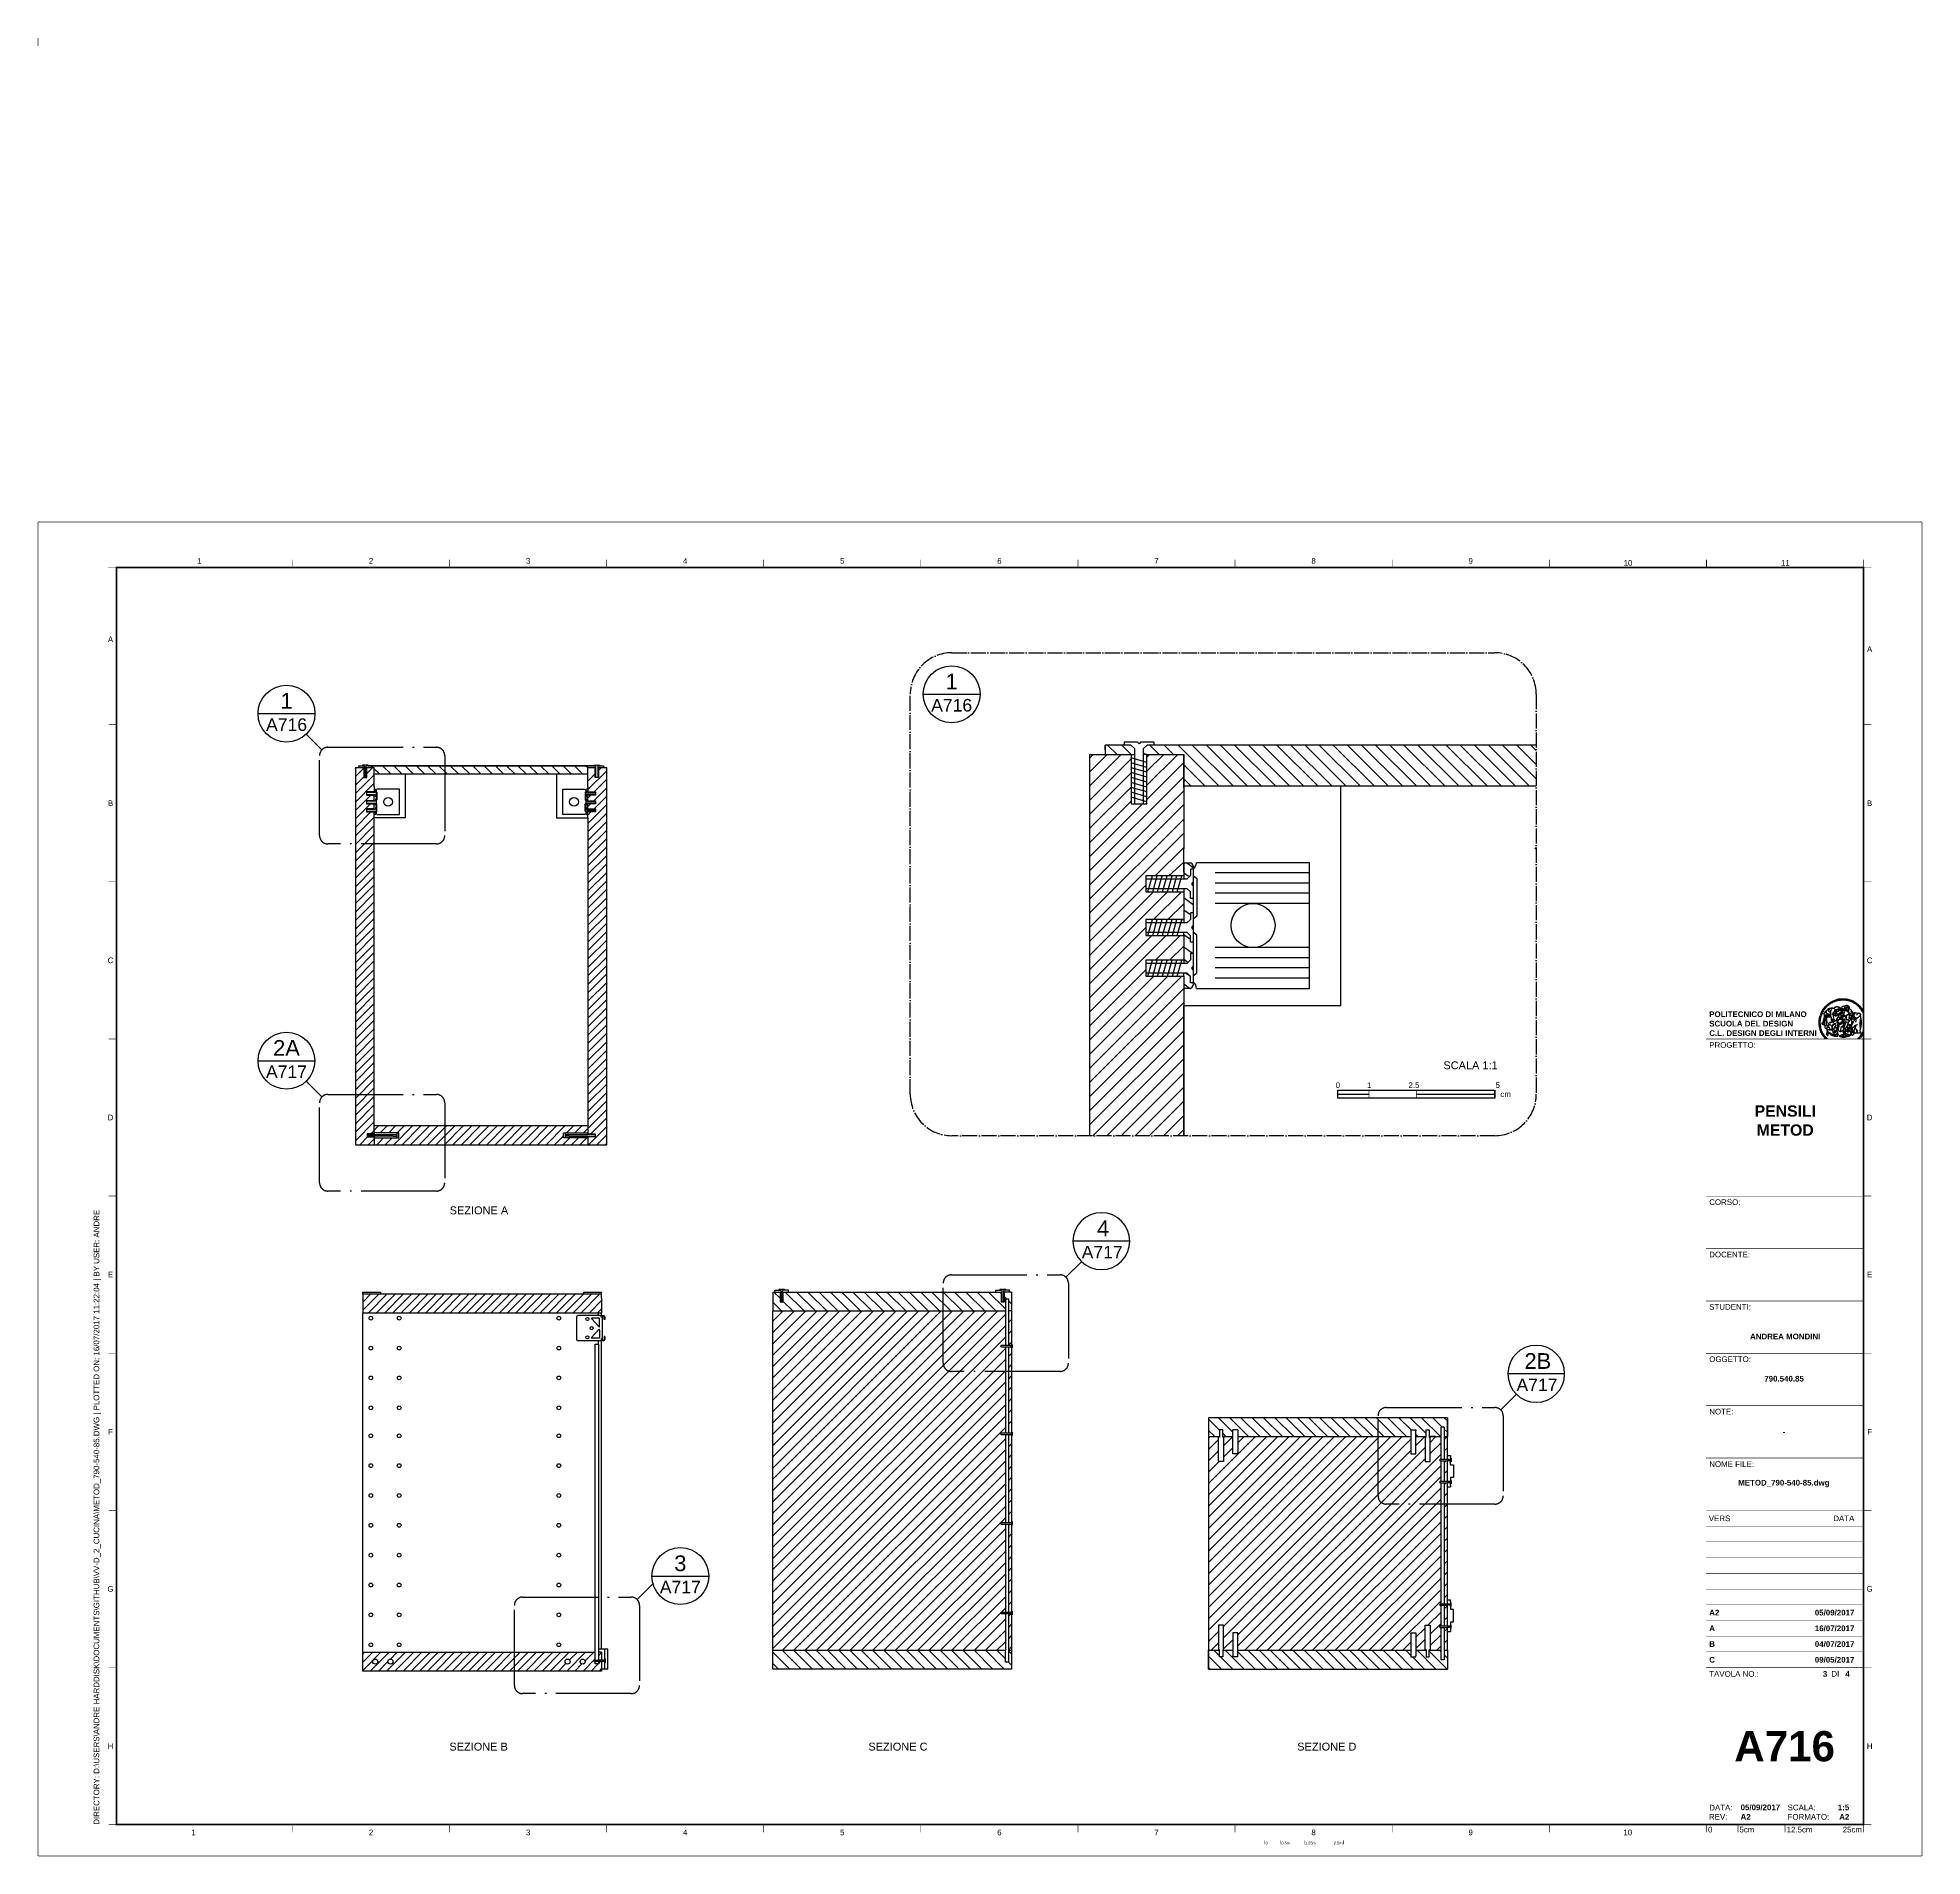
# Paper-space layout '716' of a CAD drawing. Header units: millimetres. Extents: x -542 to 600, y -2224 to 579.
# Drawn here: x 0 to 600, y 0 to 579 of the extents above; entities outside this region: 2.
# The model-space entities are those that its viewports show. They can reach past a viewport. Long polylines and large blocks are cut down to what shows.
import ezdxf
from ezdxf.enums import TextEntityAlignment as Align

# ---------------------------------------------------------------- set-up
doc = ezdxf.new("R2010")
doc.units = ezdxf.units.MM
doc.set_wipeout_variables(frame=1)
doc.linetypes.add('ACAD_ISO04W100', pattern=[30, 24, -3, 0, -3])
for name, color, linetype in [('A-ANNO-SYMB', 3, 'Continuous'), ('A-SECT-MCUT', 7, 'Continuous'), ('G-ANNO-LOGO', 3, 'Continuous'), ('G-ANNO-TEXT', 3, 'Continuous'), ('G-ANNO-TTLB', 3, 'Continuous'), ('IF-ANNO SYMB', 3, 'Continuous'), ('IF-DETL', 4, 'Continuous'), ('IF-FURN', 7, 'Continuous'), ('Layer1', 1, 'Continuous'), ('Layer2', 8, 'Continuous'), ('linee sezione', 3, 'ACAD_ISO04W100')]:
    doc.layers.add(name, color=color, linetype=linetype)
doc.layers.add('G-ANNO-NPLT', color=210, linetype='Continuous', plot=False)
doc.layers.get('0').off()
doc.styles.add('ARIAL', font='arial.ttf')
doc.styles.add('ARIAL-BOLD', font='')
doc.styles.add('E-ARIAL', font='arial.ttf')
doc.styles.get("Standard").update_dxf_attribs({"font": 'arial.ttf'})
doc.styles.get('ARIAL-BOLD').set_extended_font_data('Arial', bold=True)
doc.dimstyles.new('TICK_36', dxfattribs={"dimtxt": 3.6, "dimasz": 3.6, "dimexe": 1.8, "dimexo": 1.2, "dimgap": 1.8, "dimtad": 0, "dimdec": 0, "dimzin": 0, "dimdsep": 46, "dimtxsty": 'ARIAL', "dimblk": 'OBLIQUE', "dimcen": 1.8, "dimdle": 1.8, "dimclrd": 256, "dimclrt": 256, "dimadec": 0, "dimazin": 0, "dimtfac": 1, "dimtdec": 0, "dimtmove": 1, "dimatfit": 3, "dimldrblk": 'OPEN90', "dimfxl": 1, "dimtfill": 1, "dimtolj": 1, "dimtzin": 0, "dimarcsym": 0})
pattern_1 = [(45, (-1293.643, -1224.641), (-8.980256, 8.980256), [])]
pattern_2 = [(135, (-1293.643, -1224.641), (-8.980256, -8.980256), [])]

# ---------------------------------------------------------------- blocks, each defined once
blk = doc.blocks.new('*U63')
at = {"layer": 'G-ANNO-TTLB', "const_width": 0.18}
for points in [[(0, -2.5), (0, 0)], [(10, 0), (10, -2.5)], [(25, 0), (25, -2.5)]]:
    blk.add_lwpolyline(points, dxfattribs=at)
at = {"layer": 'G-ANNO-TTLB'}
blk.add_lwpolyline([(50, 0, 0.48, 0.48, 0), (50, -2.5, 0.48, 0.48, 0)], format="xyseb", dxfattribs=at)
at = {"layer": 'G-ANNO-TEXT', "style": 'E-ARIAL'}
blk.add_text('0', height=1.8, dxfattribs=at).set_placement((1.2, -0.7), align=Align.TOP_CENTER)
for s, p in [('0.5m', (10.5, -2.5)), ('1.25m', (25.5, -2.5))]:
    blk.add_text(s, height=1.8, dxfattribs=at).set_placement(p)
blk.add_text('2.5m', height=1.8, dxfattribs=at).set_placement((49.5, -2.5), align=Align.RIGHT)
blk = doc.blocks.new('logoPolimi')
for p, q in [((-1.41, 1.91), (-1.28, 1.74)), ((-1.32, 1.97), (-1.2, 1.8)), ((-1.22, 2.03), (-1.11, 1.85)), ((-1.13, 2.09), (-1.03, 1.9)), ((-1.03, 2.14), (-0.94, 1.95)), ((-0.93, 2.18), (-0.84, 1.99)), ((-0.83, 2.22), (-0.75, 2.03)), ((-0.72, 2.26), (-0.66, 2.06)), ((-0.61, 2.29), (-0.56, 2.09)), ((-0.51, 2.32), (-0.46, 2.11)), ((-0.4, 2.34), (-0.36, 2.13)), ((-0.29, 2.35), (-0.26, 2.14)), ((-0.18, 2.36), (-0.16, 2.15)), ((-0.07, 2.37), (-0.06, 2.16)), ((0.04, 2.37), (0.04, 2.16)), ((0.15, 2.36), (0.14, 2.16)), ((0.26, 2.36), (0.24, 2.15)), ((0.37, 2.34), (0.34, 2.13)), ((0.48, 2.32), (0.44, 2.12)), ((0.59, 2.3), (0.54, 2.09)), ((0.69, 2.27), (0.63, 2.07)), ((0.8, 2.23), (0.73, 2.03)), ((0.9, 2.19), (0.82, 2)), ((1, 2.15), (0.91, 1.96)), ((1.1, 2.1), (1, 1.91)), ((1.2, 2.04), (1.09, 1.86)), ((1.29, 1.99), (1.18, 1.81)), ((1.38, 1.92), (1.26, 1.75)), ((1.47, 1.86), (1.34, 1.69)), ((-2.37, 0.12), (-2.16, 0.11)), ((-2.37, 0.01), (-2.16, 0.01)), ((-2.36, 0.23), (-2.15, 0.21)), ((-2.35, 0.34), (-2.14, 0.31)), ((-2.33, 0.45), (-2.12, 0.41)), ((-2.3, 0.55), (-2.1, 0.51)), ((-2.28, 0.66), (-2.07, 0.6)), ((-2.24, 0.77), (-2.04, 0.7)), ((-2.2, 0.87), (-2.01, 0.79)), ((-2.16, 0.97), (-1.97, 0.89)), ((-2.11, 1.07), (-1.93, 0.98)), ((-2.06, 1.17), (-1.88, 1.07)), ((-2.01, 1.26), (-1.83, 1.15)), ((-1.94, 1.36), (-1.77, 1.24)), ((-1.88, 1.45), (-1.71, 1.32)), ((-1.84, 0.03), (-1.82, 0.35)), ((-1.81, 1.53), (-1.65, 1.4)), ((-1.74, 1.61), (-1.58, 1.47)), ((-1.73, 0.59), (-1.73, 0.59)), ((-1.73, 0.59), (-1.73, 0.59)), ((-1.66, 1.69), (-1.51, 1.54)), ((-1.65, 0.57), (-1.65, 0.57)), ((-1.59, 1.12), (-1.59, 1.12)), ((-1.58, 1.77), (-1.44, 1.61)), ((-1.51, 0.55), (-1.51, 0.55)), ((-1.51, 0.55), (-1.51, 0.55)), ((-1.49, 1.84), (-1.36, 1.68)), ((-1.31, 0.79), (-1.21, 0.75)), ((-1.21, 0.75), (-1.31, 0.79)), ((-1.21, 0.75), (-1.31, 0.79)), ((-1.21, 0.75), (-1.21, 0.75)), ((-1.21, 0.75), (-1.21, 0.75)), ((-1.19, 0.76), (-1.19, 0.76)), ((-1.19, 0.76), (-1.19, 0.76)), ((-1.17, 0.99), (-1.18, 0.99)), ((-1.18, 0.99), (-1.17, 0.99)), ((-1.16, 0.57), (-1.16, 0.57)), ((-1.16, 0.57), (-1.16, 0.57)), ((-1.1, 0.01), (-0.99, 0.06)), ((-0.99, 0.06), (-1.1, 0.01)), ((-0.99, 0.06), (-1.1, 0.01)), ((-0.99, 0.06), (-0.99, 0.06)), ((-0.99, 0.06), (-0.99, 0.06)), ((-0.97, 0.79), (-0.98, 0.79)), ((-0.89, 0.84), (-0.97, 0.79)), ((-0.97, 0.79), (-0.89, 0.84)), ((-0.96, 1.41), (-0.96, 1.41)), ((-0.96, 1.41), (-0.96, 1.41)), ((-0.89, 0.84), (-0.82, 0.87)), ((-0.82, 0.87), (-0.89, 0.84)), ((-0.89, 0.84), (-0.82, 0.87)), ((-0.88, 0.83), (-0.89, 0.84)), ((-0.85, 1.39), (-0.85, 1.39)), ((-0.85, 1.39), (-0.85, 1.39)), ((-0.84, 0.14), (-0.84, 0.14)), ((-0.77, 1.08), (-0.78, 1.08)), ((-0.78, 1.08), (-0.77, 1.08)), ((-0.61, 1.12), (-0.77, 1.08)), ((-0.77, 1.08), (-0.61, 1.12)), ((-0.77, 1.08), (-0.61, 1.12)), ((-0.75, 1.3), (-0.76, 1.29)), ((-0.76, 1.29), (-0.75, 1.3)), ((-0.65, 0.99), (-0.7, 0.96)), ((-0.69, 0.18), (-0.68, 0.18)), ((-0.66, 0.93), (-0.66, 0.93)), ((-0.66, 0.93), (-0.64, 0.93)), ((-0.66, 0.93), (-0.66, 0.93)), ((-0.66, 0.93), (-0.66, 0.93)), ((-0.63, 1.01), (-0.63, 1.01)), ((-0.63, 1.01), (-0.62, 1.01)), ((-0.63, 0.66), (-0.63, 0.66)), ((-0.6, 1.12), (-0.61, 1.12)), ((-0.61, 1.12), (-0.6, 1.12)), ((-0.61, 1.12), (-0.6, 1.12)), ((-0.61, 0.86), (-0.57, 0.85)), ((-0.57, 0.85), (-0.61, 0.86)), ((-0.61, 0.86), (-0.57, 0.85)), ((-0.53, 1.08), (-0.6, 1.12)), ((-0.6, 1.12), (-0.6, 1.11)), ((-0.6, 1.12), (-0.53, 1.08)), ((-0.57, 0.8), (-0.59, 0.8)), ((-0.57, 0.85), (-0.53, 0.84)), ((-0.57, 0.85), (-0.57, 0.85)), ((-0.57, 0.85), (-0.57, 0.85)), ((-0.57, 0.85), (-0.53, 0.84)), ((-0.56, 0.29), (-0.49, 0.48)), ((-0.56, 0.14), (-0.56, 0.29)), ((-0.5, 0.11), (-0.56, 0.14)), ((-0.53, 0.84), (-0.51, 0.84)), ((-0.53, 0.84), (-0.51, 0.84)), ((-0.53, 0.84), (-0.53, 0.84)), ((-0.51, 0.11), (-0.51, 0.11)), ((-0.51, 0.11), (-0.51, 0.11)), ((-0.34, 0.33), (-0.5, 0.11)), ((-0.49, 0.48), (-0.41, 0.55)), ((-0.42, 0.8), (-0.47, 0.79)), ((-0.42, 0.8), (-0.47, 0.79)), ((-0.47, 0.79), (-0.45, 0.76)), ((-0.47, 0.79), (-0.45, 0.76)), ((-0.45, 1.14), (-0.42, 1.11)), ((-0.42, 1.26), (-0.36, 1.22)), ((-0.41, 0.55), (-0.34, 0.49)), ((-0.4, 1.37), (-0.38, 1.38)), ((-0.39, 1.37), (-0.4, 1.37)), ((-0.35, 1.33), (-0.4, 1.37)), ((-0.39, 1.24), (-0.4, 1.23)), ((-0.38, 1.14), (-0.38, 1.14)), ((-0.34, 0.49), (-0.09, 0.48)), ((-0.16, 0.32), (-0.34, 0.33)), ((-0.14, 0.32), (-0.31, 0.34)), ((-0.28, 1.3), (-0.29, 1.3)), ((-0.28, 1.3), (-0.28, 1.3)), ((-0.16, 1.24), (-0.16, 1.25)), ((-0.16, 1.25), (-0.16, 1.25)), ((-0.16, 0.49), (-0.14, 0.64)), ((-0.06, 0.27), (-0.16, 0.32)), ((-0.1, 0.88), (-0.09, 0.87)), ((-0.08, 1.37), (-0.08, 1.38)), ((-0.08, 1.23), (-0.05, 1.21)), ((-0.05, 1.21), (-0.08, 1.23)), ((-0.08, 1.23), (-0.05, 1.21)), ((-0.03, 0.26), (-0.06, 0.27)), ((-0.05, 1.21), (-0.04, 1.21)), ((-0.04, 1.21), (-0.05, 1.21)), ((-0.04, 1.21), (-0.04, 1.21)), ((-0.04, 1.21), (-0.04, 1.21)), ((-0.04, 0.48), (-0.03, 0.26)), ((0.03, 1.15), (0.03, 1.15)), ((0.03, 0.66), (0.03, 0.67)), ((0.07, 0.58), (0.07, 0.57)), ((0.1, 1.18), (0.1, 1.18)), ((0.1, 0.84), (0.1, 0.84)), ((0.13, 1.32), (0.17, 1.19)), ((0.14, 0.71), (0.34, 0.65)), ((0.31, 0.56), (0.17, 0.63)), ((0.27, 1.61), (0.27, 1.61)), ((0.27, 1.61), (0.27, 1.61)), ((0.27, 1.61), (0.27, 1.61)), ((0.29, 1.29), (0.29, 1.29)), ((0.29, 1.29), (0.29, 1.29)), ((0.29, 1.29), (0.29, 1.29)), ((0.29, 1.29), (0.29, 1.29)), ((0.33, 0.49), (0.34, 0.49)), ((0.33, 0.03), (0.35, 0.03)), ((0.33, 0.03), (0.35, 0.03)), ((0.34, 0.65), (0.34, 0.64)), ((0.35, 0.03), (0.57, 0.06)), ((0.35, 0.03), (0.57, 0.06)), ((0.35, 0.03), (0.35, 0.03)), ((0.35, 0.03), (0.35, 0.03)), ((0.38, 1.36), (0.37, 1.35)), ((0.38, 0.34), (0.37, 0.34)), ((0.38, 0.34), (0.38, 0.34)), ((0.43, 0.67), (0.39, 0.64)), ((0.49, 1.05), (0.51, 1.13)), ((0.51, 1.13), (0.49, 1.05)), ((0.49, 1.05), (0.51, 1.13)), ((0.51, 1.31), (0.5, 1.29)), ((0.51, 1.13), (0.52, 1.23)), ((0.52, 1.23), (0.51, 1.23)), ((0.51, 1.23), (0.52, 1.23)), ((0.52, 1.23), (0.51, 1.13)), ((0.51, 1.13), (0.52, 1.23)), ((0.52, 1.24), (0.6, 1.37)), ((0.52, 1.23), (0.6, 1.36)), ((0.6, 1.36), (0.52, 1.23)), ((0.52, 1.23), (0.52, 1.23)), ((0.52, 1.23), (0.52, 1.24)), ((0.52, 1.23), (0.52, 1.23)), ((0.55, 1.07), (0.53, 1.06)), ((0.53, 1.04), (0.53, 1.06)), ((0.53, 1.05), (0.53, 1.04)), ((0.54, 0.3), (0.63, 0.32)), ((0.54, -0.08), (0.61, 0.06)), ((0.61, 0.06), (0.54, -0.08)), ((0.54, -0.08), (0.61, 0.06)), ((0.56, 0.19), (0.59, 0.21)), ((0.57, 1.07), (0.57, 1.07)), ((0.57, 1.07), (0.57, 1.07)), ((0.57, 1.07), (0.57, 1.07)), ((0.57, 1.07), (0.57, 1.07)), ((0.57, 1.07), (0.57, 1.07)), ((0.57, 1.07), (0.57, 1.07)), ((0.57, 1.07), (0.57, 1.07)), ((0.58, 0.3), (0.59, 0.29)), ((0.59, 0.78), (0.59, 0.79)), ((0.59, 0.79), (0.59, 0.79)), ((0.59, 0.79), (0.59, 0.79)), ((0.59, 0.79), (0.59, 0.78)), ((0.61, 0.06), (0.6, 0.07)), ((0.6, 0.07), (0.61, 0.06)), ((0.61, 0.06), (0.61, 0.07)), ((0.62, 0.21), (0.65, 0.22)), ((0.64, 1.37), (0.65, 1.37)), ((0.69, 0.86), (0.68, 0.86)), ((0.68, 0.86), (0.69, 0.86)), ((0.68, 0.76), (0.68, 0.76)), ((0.76, 0.26), (0.76, 0.26)), ((0.82, 0.35), (0.84, 0.36)), ((0.82, 0.35), (0.82, 0.35)), ((0.84, 0.36), (0.84, 0.37)), ((0.85, 0.34), (1.05, 0.35)), ((0.93, 1.05), (0.93, 1.05)), ((0.93, 1.05), (0.93, 1.05)), ((0.93, 1.05), (0.93, 1.04)), ((0.93, 1.05), (0.93, 1.05)), ((0.97, 0.66), (0.96, 0.66)), ((1.01, 0.97), (0.98, 0.96)), ((1.17, 0.96), (1.17, 0.95)), ((1.17, 0.95), (1.17, 0.95)), ((1.34, 0.37), (1.26, 0.04)), ((1.27, 0.37), (1.27, 0.38)), ((1.28, 0.95), (1.28, 0.95)), ((1.37, 0.73), (1.46, 0.81)), ((1.41, 0.4), (1.41, 0.41)), ((1.56, 1.79), (1.42, 1.63)), ((1.64, 1.71), (1.49, 1.56)), ((1.49, 0.9), (1.57, 0.92)), ((1.72, 1.63), (1.56, 1.49)), ((1.67, 0.6), (1.57, 0.53)), ((1.79, 1.55), (1.63, 1.41)), ((1.86, 1.47), (1.7, 1.34)), ((1.93, 1.38), (1.76, 1.26)), ((1.99, 1.29), (1.81, 1.17)), ((2.05, 1.19), (1.87, 1.09)), ((2.1, 1.1), (1.92, 1)), ((2.15, 1), (1.96, 0.91)), ((2.19, 0.9), (2, 0.82)), ((2.23, 0.79), (2.04, 0.72)), ((2.27, 0.69), (2.07, 0.63)), ((2.3, 0.58), (2.09, 0.53)), ((2.32, 0.47), (2.12, 0.43)), ((2.34, 0.37), (2.13, 0.33)), ((2.36, 0.26), (2.15, 0.23)), ((2.37, 0.15), (2.16, 0.13)), ((2.37, 0.04), (2.16, 0.03)), ((-2.37, -0.1), (-2.16, -0.09)), ((-2.36, -0.21), (-2.15, -0.19)), ((-2.35, -0.32), (-2.14, -0.29)), ((-2.33, -0.43), (-2.12, -0.39)), ((-2.31, -0.54), (-2.1, -0.49)), ((-2.28, -0.65), (-2.08, -0.59)), ((-2.25, -0.75), (-2.05, -0.69)), ((-2.21, -0.86), (-2.02, -0.78)), ((-2.17, -0.96), (-1.98, -0.87)), ((-2.12, -1.06), (-1.93, -0.96)), ((-2.07, -1.16), (-1.89, -1.05)), ((-2.04, -0.15), (-1.97, -0.2)), ((-2.01, -1.25), (-1.84, -1.14)), ((-1.95, -1.34), (-1.78, -1.22)), ((-1.89, -1.43), (-1.72, -1.31)), ((-1.82, -1.52), (-1.66, -1.38)), ((-1.75, -1.6), (-1.59, -1.46)), ((-1.67, -1.68), (-1.52, -1.53)), ((-1.58, -0.12), (-1.6, -0.18)), ((-1.6, -0.18), (-1.58, -0.28)), ((-1.57, -0.54), (-1.59, -0.54)), ((-1.59, -0.54), (-1.59, -0.54)), ((-1.59, -1.76), (-1.45, -1.6)), ((-1.56, -0.32), (-1.56, -0.31)), ((-1.56, -0.31), (-1.56, -0.31)), ((-1.53, -0.65), (-1.53, -0.65)), ((-1.53, -0.65), (-1.53, -0.65)), ((-1.51, -1.83), (-1.37, -1.67)), ((-1.48, -0.86), (-1.48, -0.85)), ((-1.42, -0.37), (-1.42, -0.37)), ((-1.42, -1.9), (-1.29, -1.73)), ((-1.38, -0.46), (-1.38, -0.46)), ((-1.33, -1.96), (-1.21, -1.79)), ((-1.31, -0.24), (-1.31, -0.23)), ((-1.31, -0.23), (-1.31, -0.24)), ((-1.24, -2.02), (-1.13, -1.84)), ((-1.23, -0.19), (-1.23, -0.19)), ((-1.23, -0.19), (-1.23, -0.19)), ((-1.23, -0.19), (-1.23, -0.19)), ((-1.23, -0.19), (-1.23, -0.19)), ((-1.01, -0.39), (-1.02, -0.39)), ((-1.02, -0.39), (-1.01, -0.39)), ((-1.02, -0.7), (-1.02, -0.7)), ((-1.02, -0.7), (-1.02, -0.7)), ((-1.02, -0.7), (-1.02, -0.7)), ((-0.79, -0.51), (-0.83, -0.58)), ((-0.83, -0.58), (-0.79, -0.51)), ((-0.83, -0.58), (-0.79, -0.51)), ((-0.78, -1.05), (-0.83, -0.94)), ((-0.83, -0.94), (-0.78, -1.05)), ((-0.83, -0.94), (-0.83, -0.94)), ((-0.83, -0.94), (-0.78, -1.05)), ((-0.82, -1.23), (-0.82, -1.23)), ((-0.82, -1.23), (-0.77, -1.23)), ((-0.77, -1.23), (-0.82, -1.23)), ((-0.82, -1.23), (-0.82, -1.23)), ((-0.77, -1.23), (-0.82, -1.23)), ((-0.75, -0.96), (-0.8, -0.89)), ((-0.8, -0.89), (-0.79, -0.92)), ((-0.79, -0.92), (-0.8, -0.89)), ((-0.8, -0.89), (-0.75, -0.96)), ((-0.79, -0.92), (-0.8, -0.89)), ((-0.8, -0.89), (-0.8, -0.89)), ((-0.8, -0.89), (-0.75, -0.96)), ((-0.79, -0.92), (-0.78, -0.95)), ((-0.78, -0.95), (-0.79, -0.92)), ((-0.78, -0.95), (-0.79, -0.92)), ((-0.77, -0.49), (-0.78, -0.48)), ((-0.78, -0.48), (-0.77, -0.49)), ((-0.78, -0.95), (-0.76, -1)), ((-0.76, -1), (-0.78, -0.95)), ((-0.76, -1), (-0.78, -0.95)), ((-0.71, -0.89), (-0.75, -0.87)), ((-0.75, -0.87), (-0.71, -0.89)), ((-0.75, -0.87), (-0.71, -0.89)), ((-0.72, -1.01), (-0.75, -0.96)), ((-0.75, -0.96), (-0.72, -1.01)), ((-0.75, -0.96), (-0.72, -1.01)), ((-0.64, -0.93), (-0.71, -0.89)), ((-0.71, -0.89), (-0.64, -0.93)), ((-0.71, -0.89), (-0.64, -0.93)), ((-0.66, -0.53), (-0.66, -0.53)), ((-0.66, -0.53), (-0.66, -0.53)), ((-0.66, -0.53), (-0.66, -0.53)), ((-0.39, -0.81), (-0.51, -0.69)), ((-0.51, -1.04), (-0.5, -1.04)), ((-0.48, -0.42), (-0.48, -0.42)), ((-0.48, -0.42), (-0.48, -0.42)), ((-0.48, -0.42), (-0.48, -0.42)), ((-0.41, -0.51), (-0.41, -0.51)), ((-0.38, -0.05), (-0.39, -0.12)), ((-0.39, -0.12), (-0.37, -0.1)), ((-0.35, -0.14), (-0.37, -0.08)), ((-0.37, -0.09), (-0.37, -0.09)), ((-0.33, -0.12), (-0.35, -0.14)), ((-0.32, -0.14), (-0.35, -0.14)), ((-0.35, -0.18), (-0.34, -0.22)), ((-0.34, -0.08), (-0.29, -0.16)), ((-0.34, -0.22), (-0.34, -0.22)), ((-0.27, -0.17), (-0.32, -0.14)), ((-0.25, -0.91), (-0.26, -0.9)), ((-0.26, -1.29), (0.1, -1.2)), ((0.1, -1.2), (-0.26, -1.29)), ((0.08, -1.4), (-0.26, -1.29)), ((-0.26, -1.29), (0.08, -1.4)), ((-0.26, -1.38), (-0.26, -1.29)), ((-0.26, -1.29), (-0.26, -1.29)), ((-0.26, -1.29), (-0.26, -1.38)), ((-0.26, -1.29), (0.08, -1.4)), ((-0.26, -1.29), (-0.26, -1.29)), ((0.08, -1.49), (-0.26, -1.38)), ((-0.26, -1.38), (0.09, -1.49)), ((-0.14, -0.15), (-0.16, -0.13)), ((-0.11, -0.04), (-0.12, -0.05)), ((-0.04, -0.41), (-0.01, -0.44)), ((-0.01, -0.44), (-0.04, -0.41)), ((-0.04, -0.41), (-0.01, -0.44)), ((0.07, -0.84), (0.07, -0.84)), ((0.07, -0.84), (0.07, -0.84)), ((0.1, -1.2), (0.08, -1.32)), ((0.08, -1.32), (0.13, -1.2)), ((0.08, -1.4), (0.72, -1.22)), ((0.72, -1.22), (0.08, -1.4)), ((0.08, -1.4), (0.72, -1.22)), ((0.72, -1.31), (0.08, -1.49)), ((0.08, -1.44), (0.08, -1.4)), ((0.08, -1.4), (0.08, -1.44)), ((0.08, -1.4), (0.08, -1.49)), ((0.08, -1.49), (0.08, -1.44)), ((0.08, -1.44), (0.08, -1.44)), ((0.08, -1.44), (0.08, -1.45)), ((0.08, -1.45), (0.08, -1.46)), ((0.08, -1.46), (0.08, -1.49)), ((0.1, -1.01), (0.09, -0.86)), ((0.1, -1.01), (0.09, -0.86)), ((0.09, -1.49), (0.72, -1.31)), ((0.1, -1.2), (0.12, -1.04)), ((0.12, -1.04), (0.1, -1.2)), ((0.13, -1.2), (0.1, -1.2)), ((0.1, -1.2), (0.13, -1.2)), ((0.13, -1.2), (0.1, -1.2)), ((0.1, -1.2), (0.1, -1.2)), ((0.11, -0.44), (0.11, -0.44)), ((0.11, -0.44), (0.11, -0.44)), ((0.12, -0.21), (0.12, -0.21)), ((0.12, -0.21), (0.12, -0.21)), ((0.12, -0.21), (0.12, -0.21)), ((0.12, -0.21), (0.12, -0.21)), ((0.12, -0.21), (0.12, -0.21)), ((0.12, -0.21), (0.12, -0.21)), ((0.12, -0.21), (0.12, -0.21)), ((0.12, -0.21), (0.12, -0.21)), ((0.12, -0.21), (0.12, -0.21)), ((0.12, -0.21), (0.12, -0.21)), ((0.12, -0.21), (0.12, -0.21)), ((0.12, -0.21), (0.12, -0.21)), ((0.12, -0.21), (0.12, -0.21)), ((0.12, -0.56), (0.14, -0.53)), ((0.14, -0.53), (0.12, -0.56)), ((0.12, -0.56), (0.14, -0.53)), ((0.12, -1.04), (0.12, -1.04)), ((0.12, -1.04), (0.12, -1.04)), ((0.12, -1.04), (0.12, -1.04)), ((0.21, -0.99), (0.13, -1.2)), ((0.13, -1.2), (0.21, -0.99)), ((0.36, -1.14), (0.13, -1.2)), ((0.13, -1.2), (0.26, -1.17)), ((0.14, -0.53), (0.16, -0.49)), ((0.16, -0.49), (0.14, -0.53)), ((0.14, -0.53), (0.16, -0.49)), ((0.16, -0.49), (0.16, -0.49)), ((0.16, -0.49), (0.16, -0.49)), ((0.28, -1.19), (0.21, -0.99)), ((0.21, -0.99), (0.31, -1.27)), ((0.24, -0.17), (0.24, -0.16)), ((0.24, -0.16), (0.24, -0.17)), ((0.25, -0.84), (0.25, -0.88)), ((0.25, -0.88), (0.25, -0.84)), ((0.25, -0.88), (0.25, -0.84)), ((0.25, -0.88), (0.29, -1.17)), ((0.26, -0.88), (0.25, -0.88)), ((0.31, -1.27), (0.25, -0.88)), ((0.26, -1.17), (0.28, -1.16)), ((0.28, -1.16), (0.36, -1.14)), ((0.29, -1.17), (0.28, -1.19)), ((0.36, -1.14), (0.72, -1.22)), ((0.72, -1.22), (0.36, -1.14)), ((0.49, -0.31), (0.49, -0.31)), ((0.49, -0.31), (0.49, -0.31)), ((0.5, -0.27), (0.5, -0.27)), ((0.51, -0.27), (0.51, -0.27)), ((0.72, -0.81), (0.75, -0.89)), ((0.72, -1.22), (0.72, -1.31)), ((0.72, -1.31), (0.72, -1.22)), ((0.74, -0.23), (0.74, -0.23)), ((0.74, -0.23), (0.75, -0.24)), ((0.75, -0.23), (0.75, -0.23)), ((0.86, -0.25), (0.82, -0.34)), ((0.87, -0.22), (0.86, -0.23)), ((0.87, -0.22), (0.86, -0.25)), ((0.96, -0.58), (0.96, -0.57)), ((1.05, -1.05), (1.04, -1.05)), ((1.28, -2), (1.17, -1.82)), ((1.37, -1.93), (1.25, -1.76)), ((1.31, -0.27), (1.3, -0.26)), ((1.3, -0.26), (1.3, -0.26)), ((1.3, -0.26), (1.3, -0.26)), ((1.3, -0.26), (1.31, -0.27)), ((1.3, -0.26), (1.3, -0.26)), ((1.46, -1.87), (1.33, -1.7)), ((1.54, -1.8), (1.41, -1.64)), ((1.63, -1.72), (1.48, -1.57)), ((1.71, -1.65), (1.55, -1.5)), ((1.78, -1.57), (1.62, -1.43)), ((1.85, -1.48), (1.69, -1.35)), ((1.92, -1.39), (1.75, -1.27)), ((1.98, -1.3), (1.81, -1.19)), ((2.04, -1.21), (1.86, -1.1)), ((2.09, -1.11), (1.91, -1.01)), ((2.14, -1.01), (1.95, -0.92)), ((2.19, -0.91), (1.99, -0.83)), ((2.23, -0.81), (2.03, -0.74)), ((2.26, -0.7), (2.06, -0.64)), ((2.29, -0.6), (2.09, -0.55)), ((2.32, -0.49), (2.11, -0.45)), ((2.34, -0.38), (2.13, -0.35)), ((2.35, -0.27), (2.15, -0.25)), ((2.37, -0.08), (2.16, -0.07)), ((2.36, -0.16), (2.16, -0.15)), ((-1.14, -2.08), (-1.04, -1.89)), ((-1.04, -2.13), (-0.95, -1.94)), ((-0.94, -2.18), (-0.86, -1.98)), ((-0.84, -2.22), (-0.77, -2.02)), ((-0.74, -2.25), (-0.67, -2.05)), ((-0.63, -2.29), (-0.57, -2.08)), ((-0.52, -2.31), (-0.48, -2.11)), ((-0.42, -2.33), (-0.38, -2.13)), ((-0.31, -2.35), (-0.28, -2.14)), ((-0.2, -2.36), (-0.18, -2.15)), ((-0.09, -2.37), (-0.08, -2.16)), ((0.03, -2.37), (0.02, -2.16)), ((0.14, -2.37), (0.12, -2.16)), ((0.25, -2.36), (0.22, -2.15)), ((0.35, -2.34), (0.32, -2.14)), ((0.46, -2.32), (0.42, -2.12)), ((0.57, -2.3), (0.52, -2.1)), ((0.68, -2.27), (0.62, -2.07)), ((0.78, -2.24), (0.71, -2.04)), ((0.89, -2.2), (0.81, -2)), ((0.99, -2.15), (0.9, -1.96)), ((1.09, -2.11), (0.99, -1.92)), ((1.19, -2.05), (1.08, -1.87))]:
    blk.add_line(p, q)
for points in [[(-1.9, 0.12), (-1.94, 0.02), (-2.05, -0.09), (-2.05, -0.09)], [(-1.86, 0.38), (-1.86, 0.38), (-1.87, 0.19), (-1.9, 0.12)], [(-1.76, 0.6), (-1.76, 0.6), (-1.84, 0.57), (-1.86, 0.38)], [(-1.86, -0.04), (-1.84, 0.02), (-1.84, 0.03), (-1.84, 0.03)], [(-1.82, 0.78), (-1.83, 0.8), (-1.85, 0.86), (-1.83, 0.88)], [(-1.82, 0.78), (-1.83, 0.8), (-1.85, 0.86), (-1.83, 0.88)], [(-1.83, 0.88), (-1.81, 0.9), (-1.76, 0.96), (-1.76, 0.96)], [(-1.83, 0.88), (-1.81, 0.9), (-1.76, 0.96), (-1.76, 0.96)], [(-1.76, 0.6), (-1.83, 0.7), (-1.78, 0.74), (-1.78, 0.74)], [(-1.78, 0.74), (-1.79, 0.74), (-1.83, 0.7), (-1.76, 0.6)], [(-1.78, 0.74), (-1.8, 0.76), (-1.81, 0.78), (-1.82, 0.78)], [(-1.78, 0.74), (-1.8, 0.76), (-1.81, 0.78), (-1.82, 0.78)], [(-1.82, 0.35), (-1.81, 0.5), (-1.73, 0.59), (-1.73, 0.59)], [(-1.82, -0.19), (-1.73, -0.07), (-1.75, 0.14), (-1.75, 0.3)], [(-1.75, 0.33), (-1.75, 0.17), (-1.73, -0.05), (-1.8, -0.17)], [(-1.78, 0.74), (-1.75, 0.72), (-1.72, 0.69), (-1.68, 0.7)], [(-1.68, 0.7), (-1.72, 0.69), (-1.75, 0.72), (-1.78, 0.74)], [(-1.68, 0.7), (-1.72, 0.69), (-1.75, 0.72), (-1.78, 0.74)], [(-1.78, 0.74), (-1.78, 0.74), (-1.78, 0.74), (-1.78, 0.74)], [(-1.76, 0.96), (-1.68, 1.1), (-1.59, 1.12), (-1.59, 1.12)], [(-1.76, 0.96), (-1.68, 1.1), (-1.6, 1.12), (-1.6, 1.12)], [(-1.73, 0.59), (-1.74, 0.59), (-1.75, 0.6), (-1.76, 0.6)], [(-1.73, 0.59), (-1.74, 0.59), (-1.75, 0.6), (-1.76, 0.6)], [(-1.75, 0.3), (-1.76, 0.47), (-1.65, 0.57), (-1.65, 0.57)], [(-1.65, 0.57), (-1.65, 0.57), (-1.76, 0.5), (-1.75, 0.33)], [(-1.65, 0.57), (-1.68, 0.58), (-1.7, 0.58), (-1.73, 0.59)], [(-1.65, 0.57), (-1.68, 0.58), (-1.7, 0.58), (-1.73, 0.59)], [(-1.5, 0.71), (-1.53, 0.74), (-1.61, 0.71), (-1.68, 0.7)], [(-1.68, 0.7), (-1.61, 0.71), (-1.53, 0.73), (-1.5, 0.71)], [(-1.5, 0.71), (-1.53, 0.73), (-1.61, 0.71), (-1.68, 0.7)], [(-1.51, 0.55), (-1.56, 0.56), (-1.61, 0.56), (-1.65, 0.57)], [(-1.65, 0.57), (-1.61, 0.56), (-1.56, 0.56), (-1.51, 0.55)], [(-1.51, 0.55), (-1.56, 0.56), (-1.61, 0.56), (-1.65, 0.57)], [(-1.59, 1.12), (-1.6, 1.06), (-1.61, 0.99), (-1.61, 0.97)], [(-1.61, 0.97), (-1.61, 0.99), (-1.6, 1.06), (-1.59, 1.12)], [(-1.61, 0.97), (-1.61, 0.99), (-1.6, 1.06), (-1.59, 1.12)], [(-1.61, 0.97), (-1.61, 0.95), (-1.56, 0.88), (-1.54, 0.87)], [(-1.54, 0.87), (-1.56, 0.88), (-1.61, 0.95), (-1.61, 0.97)], [(-1.54, 0.87), (-1.56, 0.88), (-1.61, 0.96), (-1.61, 0.97)], [(-1.59, 1.12), (-1.59, 1.13), (-1.59, 1.15), (-1.58, 1.16)], [(-1.59, 1.12), (-1.59, 1.13), (-1.59, 1.15), (-1.58, 1.16)], [(-1.58, 1.16), (-1.57, 1.21), (-1.52, 1.23), (-1.49, 1.25)], [(-1.58, 1.16), (-1.57, 1.21), (-1.52, 1.23), (-1.49, 1.25)], [(-1.58, 0.36), (-1.58, 0.48), (-1.51, 0.55), (-1.51, 0.55)], [(-1.51, 0.55), (-1.51, 0.55), (-1.58, 0.48), (-1.58, 0.36)], [(-1.51, 0.55), (-1.51, 0.55), (-1.58, 0.48), (-1.58, 0.36)], [(-1.55, 0.04), (-1.55, 0.08), (-1.58, 0.25), (-1.58, 0.36)], [(-1.58, 0.36), (-1.58, 0.25), (-1.55, 0.08), (-1.55, 0.04)], [(-1.58, 0.36), (-1.58, 0.25), (-1.55, 0.08), (-1.55, 0.04)], [(-1.58, -0.12), (-1.57, -0.06), (-1.55, 0.02), (-1.55, 0.04)], [(-1.55, 0.04), (-1.55, 0.02), (-1.57, -0.06), (-1.58, -0.12)], [(-1.55, 0.04), (-1.55, 0.02), (-1.56, -0.04), (-1.57, -0.1)], [(-1.54, 0.87), (-1.52, 0.85), (-1.47, 0.83), (-1.44, 0.83)], [(-1.44, 0.83), (-1.47, 0.83), (-1.52, 0.85), (-1.54, 0.87)], [(-1.45, 0.83), (-1.47, 0.83), (-1.52, 0.85), (-1.54, 0.87)], [(-1.51, 0.55), (-1.33, 0.54), (-1.16, 0.57), (-1.16, 0.57)], [(-1.16, 0.57), (-1.16, 0.57), (-1.33, 0.54), (-1.51, 0.55)], [(-1.16, 0.57), (-1.16, 0.57), (-1.33, 0.54), (-1.51, 0.55)], [(-1.5, 0.71), (-1.46, 0.68), (-1.4, 0.62), (-1.33, 0.66)], [(-1.33, 0.66), (-1.4, 0.62), (-1.46, 0.68), (-1.5, 0.71)], [(-1.33, 0.66), (-1.4, 0.62), (-1.46, 0.68), (-1.5, 0.71)], [(-1.49, 1.25), (-1.46, 1.26), (-1.42, 1.33), (-1.39, 1.36)], [(-1.49, 1.25), (-1.46, 1.27), (-1.43, 1.34), (-1.39, 1.36)], [(-1.31, 0.79), (-1.33, 0.79), (-1.42, 0.83), (-1.45, 0.83)], [(-1.44, 0.83), (-1.42, 0.83), (-1.33, 0.79), (-1.31, 0.79)], [(-1.31, 0.79), (-1.33, 0.79), (-1.42, 0.83), (-1.44, 0.83)], [(-1.35, 1.1), (-1.4, 1.17), (-1.36, 1.23), (-1.29, 1.31)], [(-1.29, 1.31), (-1.36, 1.23), (-1.4, 1.17), (-1.35, 1.1)], [(-1.35, 1.1), (-1.4, 1.17), (-1.36, 1.23), (-1.29, 1.31)], [(-1.39, 1.36), (-1.35, 1.38), (-1.26, 1.4), (-1.19, 1.41)], [(-1.39, 1.36), (-1.35, 1.38), (-1.26, 1.4), (-1.19, 1.41)], [(-1.18, 0.99), (-1.24, 0.97), (-1.3, 1.03), (-1.35, 1.1)], [(-1.35, 1.1), (-1.3, 1.03), (-1.24, 0.97), (-1.18, 0.99)], [(-1.18, 1), (-1.24, 0.97), (-1.3, 1.03), (-1.35, 1.1)], [(-1.33, 0.66), (-1.28, 0.7), (-1.23, 0.73), (-1.21, 0.75)], [(-1.21, 0.75), (-1.23, 0.73), (-1.28, 0.7), (-1.33, 0.66)], [(-1.21, 0.75), (-1.23, 0.73), (-1.28, 0.7), (-1.33, 0.66)], [(-1.29, 1.31), (-1.22, 1.39), (-1.01, 1.41), (-0.96, 1.41)], [(-0.96, 1.41), (-1.01, 1.41), (-1.22, 1.39), (-1.29, 1.31)], [(-1.29, 1.31), (-1.22, 1.39), (-1.01, 1.41), (-0.96, 1.41)], [(-1.24, -0.02), (-1.21, -0.01), (-1.1, 0.01), (-1.1, 0.01)], [(-1.1, 0.01), (-1.1, 0.01), (-1.21, -0.01), (-1.24, -0.02)], [(-1.1, 0.01), (-1.1, 0.01), (-1.21, -0.01), (-1.24, -0.02)], [(-1.21, 0.75), (-1.2, 0.75), (-1.19, 0.76), (-1.19, 0.76)], [(-1.19, 0.76), (-1.19, 0.76), (-1.2, 0.75), (-1.21, 0.75)], [(-1.19, 0.76), (-1.19, 0.76), (-1.2, 0.76), (-1.21, 0.75)], [(-1.19, 1.41), (-1.11, 1.43), (-0.97, 1.41), (-0.97, 1.41)], [(-1.19, 1.41), (-1.12, 1.43), (-0.98, 1.41), (-0.98, 1.41)], [(-1.19, 0.76), (-1.19, 0.77), (-1.18, 0.78), (-1.18, 0.79)], [(-1.18, 0.79), (-1.18, 0.78), (-1.19, 0.77), (-1.19, 0.76)], [(-1.19, 0.76), (-1.19, 0.77), (-1.19, 0.78), (-1.18, 0.79)], [(-1.18, 0.68), (-1.18, 0.68), (-1.19, 0.71), (-1.19, 0.76)], [(-1.19, 0.76), (-1.19, 0.71), (-1.18, 0.68), (-1.18, 0.68)], [(-1.18, 0.68), (-1.18, 0.68), (-1.19, 0.71), (-1.19, 0.76)], [(-1.18, 0.97), (-1.18, 0.97), (-1.18, 0.98), (-1.17, 0.99)], [(-1.17, 0.99), (-1.18, 0.98), (-1.18, 0.97), (-1.18, 0.97)], [(-1.18, 0.97), (-1.18, 0.97), (-1.18, 0.98), (-1.17, 0.99)], [(-1.18, 0.79), (-1.17, 0.86), (-1.18, 0.95), (-1.18, 0.97)], [(-1.18, 0.97), (-1.18, 0.95), (-1.17, 0.86), (-1.18, 0.79)], [(-1.18, 0.79), (-1.17, 0.86), (-1.18, 0.95), (-1.18, 0.97)], [(-1.16, 0.57), (-1.17, 0.6), (-1.18, 0.64), (-1.18, 0.68)], [(-1.18, 0.68), (-1.18, 0.64), (-1.17, 0.6), (-1.16, 0.57)], [(-1.16, 0.57), (-1.17, 0.6), (-1.18, 0.64), (-1.18, 0.68)], [(-1.17, 0.99), (-1.17, 1.03), (-1.16, 1.09), (-1.14, 1.13)], [(-1.09, 0.42), (-1.1, 0.44), (-1.14, 0.48), (-1.16, 0.57)], [(-1.16, 0.57), (-1.14, 0.48), (-1.1, 0.44), (-1.09, 0.42)], [(-1.09, 0.42), (-1.1, 0.44), (-1.14, 0.48), (-1.16, 0.57)], [(-1.14, 1.13), (-1.12, 1.18), (-1.05, 1.31), (-1.05, 1.31)], [(-1.12, 0.46), (-1.12, 0.46), (-1.13, 0.38), (-1.11, 0.26)], [(-1.11, 0.26), (-1.08, 0.14), (-1.05, 0.03), (-1.05, 0.03)], [(-1.02, 0.32), (-1.02, 0.32), (-1.08, 0.4), (-1.09, 0.42)], [(-1.09, 0.42), (-1.08, 0.4), (-1.02, 0.32), (-1.02, 0.32)], [(-1.02, 0.32), (-1.02, 0.32), (-1.08, 0.4), (-1.09, 0.42)], [(-0.98, 0.2), (-0.98, 0.21), (-1.02, 0.32), (-1.02, 0.32)], [(-1.02, 0.32), (-1.02, 0.32), (-0.98, 0.21), (-0.98, 0.2)], [(-0.98, 0.2), (-0.98, 0.21), (-1.02, 0.32), (-1.02, 0.32)], [(-1.01, 0.12), (-1, 0.16), (-0.98, 0.19), (-0.98, 0.2)], [(-0.98, 0.2), (-0.98, 0.19), (-1, 0.16), (-1.01, 0.12)], [(-1.01, 0.12), (-1, 0.16), (-0.98, 0.19), (-0.98, 0.2)], [(-0.99, 0.06), (-1, 0.07), (-1.01, 0.1), (-1.01, 0.12)], [(-1.01, 0.12), (-1.01, 0.1), (-1, 0.07), (-0.99, 0.06)], [(-0.99, 0.06), (-1, 0.07), (-1.01, 0.1), (-1.01, 0.12)], [(-0.99, 0.06), (-0.99, 0.06), (-0.99, 0.06), (-0.98, 0.05)], [(-0.98, 0.05), (-0.99, 0.06), (-0.99, 0.06), (-0.99, 0.06)], [(-0.99, 0.05), (-0.99, 0.06), (-0.99, 0.06), (-0.99, 0.06)], [(-0.95, 0.02), (-0.96, 0.03), (-0.97, 0.04), (-0.99, 0.05)], [(-0.98, 1.41), (-0.98, 1.41), (-0.97, 1.41), (-0.96, 1.41)], [(-0.98, 0.81), (-0.94, 0.85), (-0.92, 0.93), (-0.91, 0.97)], [(-0.91, 0.97), (-0.92, 0.93), (-0.94, 0.85), (-0.98, 0.81)], [(-0.91, 0.97), (-0.92, 0.93), (-0.94, 0.85), (-0.98, 0.81)], [(-0.98, 0.79), (-0.98, 0.81), (-0.98, 0.81), (-0.98, 0.81)], [(-0.98, 0.81), (-0.98, 0.81), (-0.98, 0.81), (-0.98, 0.79)], [(-0.98, 0.81), (-0.98, 0.81), (-0.98, 0.81), (-0.98, 0.79)], [(-0.98, 0.79), (-0.98, 0.79), (-0.98, 0.78), (-0.97, 0.77)], [(-0.98, 0.79), (-0.98, 0.79), (-0.98, 0.78), (-0.97, 0.77)], [(-0.98, 0.05), (-0.97, 0.04), (-0.96, 0.03), (-0.95, 0.02)], [(-0.95, 0.02), (-0.96, 0.03), (-0.97, 0.04), (-0.98, 0.05)], [(-0.97, 1.41), (-0.97, 1.41), (-0.97, 1.41), (-0.96, 1.41)], [(-0.97, 0.77), (-0.96, 0.74), (-0.91, 0.64), (-0.91, 0.57)], [(-0.97, 0.77), (-0.96, 0.74), (-0.91, 0.64), (-0.91, 0.57)], [(-0.96, 1.41), (-0.94, 1.41), (-0.9, 1.41), (-0.85, 1.39)], [(-0.96, 1.41), (-0.94, 1.41), (-0.9, 1.41), (-0.85, 1.39)], [(-0.95, 0.02), (-0.94, 0.01), (-0.92, 0.01), (-0.9, 0.01)], [(-0.9, 0.01), (-0.92, 0.01), (-0.94, 0.01), (-0.95, 0.02)], [(-0.91, 0.01), (-0.92, 0.01), (-0.94, 0.01), (-0.95, 0.02)], [(-0.91, 0.97), (-0.89, 1), (-0.87, 1.01), (-0.84, 1.02)], [(-0.84, 1.02), (-0.87, 1.01), (-0.89, 1), (-0.91, 0.97)], [(-0.84, 1.02), (-0.87, 1.01), (-0.89, 1.01), (-0.91, 0.97)], [(-0.91, 0.57), (-0.91, 0.5), (-0.9, 0.43), (-0.88, 0.37)], [(-0.91, 0.57), (-0.91, 0.5), (-0.9, 0.43), (-0.88, 0.37)], [(-0.87, 0.03), (-0.87, 0.03), (-0.89, 0.01), (-0.91, 0.01)], [(-0.9, 0.01), (-0.89, 0.01), (-0.87, 0.03), (-0.87, 0.03)], [(-0.87, 0.03), (-0.87, 0.03), (-0.89, 0.01), (-0.9, 0.01)], [(-0.88, 0.84), (-0.88, 0.84), (-0.89, 0.79), (-0.88, 0.77)], [(-0.88, 0.77), (-0.89, 0.79), (-0.88, 0.83), (-0.88, 0.83)], [(-0.74, 0.66), (-0.85, 0.67), (-0.88, 0.77), (-0.88, 0.77)], [(-0.88, 0.77), (-0.88, 0.77), (-0.85, 0.67), (-0.74, 0.66)], [(-0.88, 0.37), (-0.86, 0.32), (-0.83, 0.25), (-0.82, 0.25)], [(-0.88, 0.37), (-0.86, 0.32), (-0.83, 0.25), (-0.82, 0.25)], [(-0.87, 0.03), (-0.86, 0.03), (-0.86, 0.05), (-0.86, 0.06)], [(-0.86, 0.06), (-0.86, 0.05), (-0.86, 0.03), (-0.87, 0.03)], [(-0.86, 0.06), (-0.86, 0.05), (-0.86, 0.03), (-0.87, 0.03)], [(-0.85, 1.39), (-0.86, 1.42), (-0.8, 1.45), (-0.8, 1.46)], [(-0.85, 1.39), (-0.86, 1.42), (-0.83, 1.44), (-0.82, 1.45)], [(-0.86, 0.06), (-0.86, 0.07), (-0.86, 0.1), (-0.85, 0.11)], [(-0.85, 0.11), (-0.86, 0.1), (-0.86, 0.07), (-0.86, 0.06)], [(-0.85, 0.11), (-0.86, 0.1), (-0.86, 0.07), (-0.86, 0.06)], [(-0.81, 1.36), (-0.83, 1.37), (-0.84, 1.38), (-0.85, 1.39)], [(-0.85, 1.39), (-0.84, 1.38), (-0.83, 1.37), (-0.81, 1.36)], [(-0.85, 1.39), (-0.84, 1.38), (-0.83, 1.37), (-0.81, 1.36)], [(-0.85, 0.11), (-0.85, 0.12), (-0.84, 0.14), (-0.84, 0.14)], [(-0.84, 0.14), (-0.84, 0.14), (-0.85, 0.12), (-0.85, 0.11)], [(-0.84, 0.14), (-0.84, 0.14), (-0.85, 0.12), (-0.85, 0.11)], [(-0.84, 1.02), (-0.83, 1.03), (-0.81, 1.05), (-0.78, 1.08)], [(-0.78, 1.08), (-0.81, 1.05), (-0.83, 1.03), (-0.84, 1.02)], [(-0.78, 1.08), (-0.81, 1.05), (-0.83, 1.03), (-0.84, 1.02)], [(-0.84, 0.14), (-0.83, 0.15), (-0.81, 0.16), (-0.81, 0.16)], [(-0.81, 0.16), (-0.81, 0.16), (-0.83, 0.15), (-0.84, 0.14)], [(-0.81, 0.16), (-0.81, 0.16), (-0.84, 0.15), (-0.84, 0.14)], [(-0.84, 0.15), (-0.84, 0.15), (-0.84, 0.15), (-0.84, 0.14)], [(-0.84, 0.14), (-0.84, 0.14), (-0.84, 0.14), (-0.84, 0.14)], [(-0.84, 0.14), (-0.84, 0.14), (-0.84, 0.14), (-0.84, 0.14)], [(-0.84, 0.14), (-0.84, 0.14), (-0.84, 0.14), (-0.84, 0.14)], [(-0.82, 1.45), (-0.82, 1.45), (-0.8, 1.45), (-0.8, 1.45)], [(-0.82, 0.87), (-0.82, 0.87), (-0.72, 0.91), (-0.66, 0.93)], [(-0.66, 0.93), (-0.72, 0.91), (-0.82, 0.87), (-0.82, 0.87)], [(-0.82, 0.87), (-0.82, 0.87), (-0.72, 0.91), (-0.66, 0.93)], [(-0.82, 0.25), (-0.8, 0.25), (-0.77, 0.24), (-0.77, 0.23)], [(-0.82, 0.25), (-0.8, 0.25), (-0.78, 0.24), (-0.77, 0.23)], [(-0.76, 1.29), (-0.77, 1.32), (-0.79, 1.34), (-0.81, 1.36)], [(-0.81, 1.36), (-0.79, 1.34), (-0.77, 1.32), (-0.76, 1.29)], [(-0.81, 1.36), (-0.79, 1.34), (-0.77, 1.32), (-0.76, 1.3)], [(-0.81, 0.16), (-0.8, 0.17), (-0.8, 0.17), (-0.79, 0.18)], [(-0.79, 0.18), (-0.8, 0.17), (-0.8, 0.17), (-0.81, 0.16)], [(-0.79, 0.18), (-0.8, 0.17), (-0.8, 0.17), (-0.81, 0.16)], [(-0.8, 1.46), (-0.8, 1.49), (-0.69, 1.51), (-0.69, 1.51)], [(-0.8, 1.46), (-0.8, 1.49), (-0.75, 1.49), (-0.75, 1.49)], [(-0.8, 1.45), (-0.8, 1.45), (-0.8, 1.46), (-0.8, 1.46)], [(-0.79, 0.18), (-0.78, 0.18), (-0.77, 0.16), (-0.77, 0.16)], [(-0.77, 0.16), (-0.77, 0.16), (-0.78, 0.18), (-0.79, 0.18)], [(-0.77, 0.16), (-0.77, 0.16), (-0.78, 0.18), (-0.79, 0.18)], [(-0.78, 1.08), (-0.77, 1.1), (-0.76, 1.13), (-0.75, 1.16)], [(-0.75, 1.16), (-0.76, 1.13), (-0.77, 1.1), (-0.78, 1.08)], [(-0.75, 1.16), (-0.76, 1.13), (-0.77, 1.1), (-0.78, 1.08)], [(-0.77, 0.23), (-0.76, 0.22), (-0.72, 0.2), (-0.71, 0.2)], [(-0.77, 0.23), (-0.76, 0.22), (-0.72, 0.2), (-0.71, 0.2)], [(-0.77, 0.16), (-0.77, 0.16), (-0.74, 0.16), (-0.7, 0.17)], [(-0.7, 0.17), (-0.74, 0.16), (-0.77, 0.16), (-0.77, 0.16)], [(-0.7, 0.17), (-0.74, 0.16), (-0.77, 0.16), (-0.77, 0.16)], [(-0.76, 1.3), (-0.74, 1.25), (-0.73, 1.2), (-0.75, 1.16)], [(-0.75, 1.16), (-0.73, 1.2), (-0.74, 1.25), (-0.76, 1.29)], [(-0.76, 1.29), (-0.74, 1.25), (-0.73, 1.2), (-0.75, 1.16)], [(-0.75, 1.49), (-0.75, 1.52), (-0.69, 1.51), (-0.69, 1.51)], [(-0.7, 1.26), (-0.7, 1.28), (-0.73, 1.28), (-0.75, 1.3)], [(-0.75, 1.3), (-0.73, 1.28), (-0.7, 1.28), (-0.7, 1.26)], [(-0.71, 1.24), (-0.72, 1.25), (-0.73, 1.27), (-0.75, 1.28)], [(-0.63, 0.66), (-0.63, 0.66), (-0.73, 0.66), (-0.74, 0.66)], [(-0.74, 0.66), (-0.73, 0.66), (-0.63, 0.66), (-0.63, 0.66)], [(-0.65, 1.23), (-0.67, 1.24), (-0.71, 1.23), (-0.71, 1.24)], [(-0.71, 0.2), (-0.7, 0.2), (-0.69, 0.19), (-0.69, 0.18)], [(-0.71, 0.2), (-0.7, 0.2), (-0.69, 0.19), (-0.69, 0.18)], [(-0.65, 1.23), (-0.67, 1.24), (-0.7, 1.25), (-0.7, 1.26)], [(-0.7, 1.26), (-0.7, 1.25), (-0.67, 1.24), (-0.65, 1.23)], [(-0.7, 0.17), (-0.69, 0.17), (-0.68, 0.18), (-0.69, 0.18)], [(-0.69, 0.18), (-0.68, 0.18), (-0.69, 0.17), (-0.7, 0.17)], [(-0.69, 0.18), (-0.68, 0.18), (-0.69, 0.17), (-0.7, 0.17)], [(-0.69, 1.51), (-0.69, 1.59), (-0.51, 1.55), (-0.51, 1.55)], [(-0.69, 1.51), (-0.66, 1.55), (-0.66, 1.55), (-0.66, 1.55)], [(-0.66, 0.67), (-0.69, 0.69), (-0.68, 0.72), (-0.68, 0.76)], [(-0.68, 0.76), (-0.68, 0.72), (-0.69, 0.69), (-0.66, 0.67)], [(-0.66, 0.68), (-0.69, 0.69), (-0.68, 0.72), (-0.68, 0.76)], [(-0.68, 0.76), (-0.68, 0.79), (-0.67, 0.82), (-0.66, 0.83)], [(-0.66, 0.83), (-0.67, 0.82), (-0.68, 0.79), (-0.68, 0.76)], [(-0.68, 0.76), (-0.68, 0.79), (-0.67, 0.82), (-0.66, 0.83)], [(-0.68, 0.18), (-0.68, 0.18), (-0.56, 0.15), (-0.51, 0.11)], [(-0.68, 0.18), (-0.68, 0.18), (-0.56, 0.15), (-0.51, 0.11)], [(-0.66, 1.55), (-0.63, 1.57), (-0.51, 1.55), (-0.51, 1.55)], [(-0.62, 0.95), (-0.63, 0.95), (-0.64, 0.94), (-0.66, 0.93)], [(-0.66, 0.93), (-0.64, 0.94), (-0.63, 0.95), (-0.62, 0.95)], [(-0.66, 0.83), (-0.65, 0.85), (-0.61, 0.86), (-0.61, 0.86)], [(-0.61, 0.86), (-0.61, 0.86), (-0.65, 0.84), (-0.66, 0.83)], [(-0.66, 0.83), (-0.65, 0.84), (-0.61, 0.86), (-0.61, 0.86)], [(-0.63, 0.66), (-0.64, 0.67), (-0.65, 0.67), (-0.66, 0.68)], [(-0.63, 0.66), (-0.64, 0.67), (-0.65, 0.67), (-0.66, 0.67)], [(-0.66, 0.67), (-0.65, 0.67), (-0.64, 0.67), (-0.63, 0.66)], [(-0.59, 1.24), (-0.6, 1.23), (-0.63, 1.22), (-0.65, 1.23)], [(-0.65, 1.23), (-0.63, 1.22), (-0.6, 1.23), (-0.59, 1.24)], [(-0.56, 1.24), (-0.56, 1.24), (-0.63, 1.22), (-0.65, 1.23)], [(-0.63, 1.01), (-0.63, 1.01), (-0.64, 1), (-0.65, 0.99)], [(-0.64, 0.93), (-0.64, 0.93), (-0.58, 0.88), (-0.57, 0.85)], [(-0.64, 0.93), (-0.64, 0.93), (-0.58, 0.88), (-0.57, 0.85)], [(-0.6, 1.11), (-0.6, 1.11), (-0.59, 1.05), (-0.63, 1.01)], [(-0.6, 1.11), (-0.6, 1.11), (-0.59, 1.05), (-0.63, 1.01)], [(-0.5, 0.65), (-0.55, 0.61), (-0.6, 0.64), (-0.63, 0.66)], [(-0.5, 0.65), (-0.55, 0.61), (-0.6, 0.64), (-0.63, 0.66)], [(-0.62, 1.01), (-0.62, 1.01), (-0.62, 0.97), (-0.62, 0.95)], [(-0.62, 0.95), (-0.62, 0.97), (-0.62, 1.01), (-0.62, 1.01)], [(-0.56, 1.24), (-0.56, 1.24), (-0.57, 1.25), (-0.59, 1.24)], [(-0.59, 1.24), (-0.57, 1.25), (-0.56, 1.24), (-0.56, 1.24)], [(-0.41, 0.55), (-0.41, 0.55), (-0.59, 0.44), (-0.56, 0.15)], [(-0.52, 0.81), (-0.53, 0.8), (-0.56, 0.79), (-0.57, 0.8)], [(-0.57, 0.01), (-0.57, 0.01), (-0.38, -0.06), (-0.35, -0.15)], [(-0.49, 1.27), (-0.5, 1.26), (-0.53, 1.24), (-0.56, 1.24)], [(-0.52, 1.26), (-0.53, 1.26), (-0.54, 1.22), (-0.56, 1.24)], [(-0.56, 1.24), (-0.54, 1.22), (-0.53, 1.26), (-0.52, 1.26)], [(-0.47, 1.06), (-0.49, 1.06), (-0.53, 1.08), (-0.53, 1.08)], [(-0.53, 1.08), (-0.53, 1.08), (-0.49, 1.06), (-0.47, 1.06)], [(-0.53, 0.84), (-0.53, 0.84), (-0.52, 0.81), (-0.52, 0.81)], [(-0.49, 1.27), (-0.5, 1.26), (-0.51, 1.26), (-0.52, 1.26)], [(-0.52, 1.26), (-0.51, 1.26), (-0.5, 1.26), (-0.49, 1.27)], [(-0.51, 0.12), (-0.51, 0.12), (-0.52, 0.19), (-0.49, 0.21)], [(-0.51, 0.19), (-0.51, 0.18), (-0.52, 0.15), (-0.51, 0.14)], [(-0.51, 1.55), (-0.43, 1.57), (-0.43, 1.53), (-0.43, 1.53)], [(-0.51, 1.55), (-0.43, 1.57), (-0.35, 1.51), (-0.35, 1.51)], [(-0.51, 0.84), (-0.51, 0.84), (-0.46, 0.83), (-0.45, 0.83)], [(-0.51, 0.84), (-0.51, 0.84), (-0.46, 0.83), (-0.45, 0.83)], [(-0.42, 0.27), (-0.43, 0.27), (-0.5, 0.2), (-0.51, 0.19)], [(-0.51, 0.14), (-0.51, 0.13), (-0.47, 0.05), (-0.47, 0.04)], [(-0.51, 0.11), (-0.51, 0.11), (-0.51, 0.11), (-0.51, 0.11)], [(-0.51, 0.11), (-0.51, 0.11), (-0.47, 0.1), (-0.46, 0.04)], [(-0.51, 0.11), (-0.51, 0.11), (-0.51, 0.11), (-0.51, 0.11)], [(-0.51, 0.11), (-0.5, 0.11), (-0.5, 0.1), (-0.49, 0.1)], [(-0.47, 0.71), (-0.46, 0.66), (-0.5, 0.65), (-0.5, 0.65)], [(-0.47, 0.71), (-0.46, 0.66), (-0.5, 0.65), (-0.5, 0.65)], [(-0.44, 1.3), (-0.45, 1.3), (-0.47, 1.28), (-0.49, 1.27)], [(-0.49, 1.27), (-0.47, 1.28), (-0.45, 1.3), (-0.44, 1.3)], [(-0.44, 1.3), (-0.45, 1.3), (-0.47, 1.28), (-0.49, 1.27)], [(-0.49, 0.21), (-0.48, 0.21), (-0.47, 0.22), (-0.47, 0.23)], [(-0.49, 0.21), (-0.49, 0.21), (-0.49, 0.21), (-0.49, 0.21)], [(-0.37, -0.09), (-0.37, -0.07), (-0.49, 0.1), (-0.49, 0.1)], [(-0.46, 1.08), (-0.46, 1.07), (-0.46, 1.06), (-0.47, 1.06)], [(-0.47, 1.06), (-0.46, 1.06), (-0.46, 1.07), (-0.46, 1.08)], [(-0.45, 0.76), (-0.44, 0.74), (-0.47, 0.71), (-0.47, 0.71)], [(-0.45, 0.76), (-0.44, 0.74), (-0.47, 0.71), (-0.47, 0.71)], [(-0.47, 0.23), (-0.46, 0.24), (-0.44, 0.27), (-0.42, 0.27)], [(-0.47, 0.04), (-0.47, 0.03), (-0.44, 0.02), (-0.44, 0.01)], [(-0.44, 1.1), (-0.45, 1.1), (-0.46, 1.08), (-0.46, 1.08)], [(-0.46, 1.08), (-0.46, 1.09), (-0.45, 1.1), (-0.44, 1.1)], [(-0.46, 0.04), (-0.46, 0.03), (-0.45, 0.03), (-0.44, 0.02)], [(-0.45, 0.83), (-0.44, 0.83), (-0.39, 0.82), (-0.39, 0.82)], [(-0.45, 0.83), (-0.44, 0.83), (-0.39, 0.82), (-0.39, 0.82)], [(-0.36, 0.68), (-0.36, 0.66), (-0.45, 0.58), (-0.41, 0.55)], [(-0.41, 0.55), (-0.45, 0.58), (-0.4, 0.62), (-0.39, 0.62)], [(-0.41, 1.32), (-0.42, 1.3), (-0.43, 1.3), (-0.44, 1.3)], [(-0.44, 1.3), (-0.43, 1.3), (-0.42, 1.3), (-0.41, 1.32)], [(-0.41, 1.32), (-0.42, 1.3), (-0.43, 1.3), (-0.44, 1.3)], [(-0.42, 1.11), (-0.42, 1.11), (-0.44, 1.1), (-0.44, 1.1)], [(-0.44, 1.1), (-0.44, 1.1), (-0.42, 1.11), (-0.42, 1.11)], [(-0.44, 0.02), (-0.43, 0.01), (-0.44, 0.01), (-0.43, 0)], [(-0.44, 0.01), (-0.43, 0), (-0.43, -0.02), (-0.38, -0.05)], [(-0.43, 1.53), (-0.37, 1.53), (-0.35, 1.5), (-0.35, 1.5)], [(-0.4, 1.12), (-0.4, 1.11), (-0.42, 1.11), (-0.42, 1.11)], [(-0.42, 1.11), (-0.42, 1.11), (-0.4, 1.11), (-0.4, 1.12)], [(-0.39, 0.82), (-0.39, 0.81), (-0.42, 0.8), (-0.42, 0.8)], [(-0.39, 0.82), (-0.39, 0.81), (-0.42, 0.8), (-0.42, 0.8)], [(-0.35, 0.32), (-0.36, 0.31), (-0.41, 0.28), (-0.42, 0.27)], [(-0.42, 0.27), (-0.41, 0.27), (-0.39, 0.28), (-0.38, 0.3)], [(-0.4, 1.37), (-0.4, 1.37), (-0.39, 1.33), (-0.41, 1.32)], [(-0.41, 1.32), (-0.39, 1.33), (-0.4, 1.37), (-0.4, 1.37)], [(-0.4, 1.37), (-0.4, 1.37), (-0.39, 1.33), (-0.41, 1.32)], [(-0.34, 0.49), (-0.35, 0.51), (-0.36, 0.52), (-0.41, 0.55)], [(-0.41, 0.55), (-0.36, 0.52), (-0.35, 0.51), (-0.34, 0.49)], [(-0.38, 1.14), (-0.38, 1.14), (-0.39, 1.12), (-0.4, 1.12)], [(-0.4, 1.12), (-0.39, 1.12), (-0.38, 1.14), (-0.38, 1.14)], [(-0.37, 1.36), (-0.38, 1.36), (-0.38, 1.35), (-0.39, 1.37)], [(-0.39, 0.63), (-0.39, 0.64), (-0.38, 0.65), (-0.36, 0.67)], [(-0.39, 0.62), (-0.38, 0.63), (-0.39, 0.63), (-0.39, 0.63)], [(-0.38, 1.38), (-0.38, 1.38), (-0.38, 1.36), (-0.36, 1.36)], [(-0.38, 1.14), (-0.38, 1.14), (-0.35, 1.11), (-0.35, 1.15)], [(-0.35, 1.14), (-0.35, 1.11), (-0.38, 1.14), (-0.38, 1.14)], [(-0.38, 0.3), (-0.37, 0.31), (-0.34, 0.35), (-0.3, 0.34)], [(-0.35, 1.34), (-0.37, 1.35), (-0.37, 1.36), (-0.37, 1.36)], [(-0.36, 1.36), (-0.36, 1.36), (-0.37, 1.35), (-0.35, 1.34)], [(-0.36, 0.67), (-0.34, 0.68), (-0.35, 0.68), (-0.35, 0.73)], [(-0.35, 0.73), (-0.36, 0.68), (-0.35, 0.69), (-0.36, 0.68)], [(-0.35, 1.5), (-0.33, 1.52), (-0.31, 1.5), (-0.31, 1.5)], [(-0.35, 1.51), (-0.28, 1.52), (-0.25, 1.44), (-0.25, 1.44)], [(-0.28, 1.3), (-0.31, 1.32), (-0.34, 1.34), (-0.35, 1.34)], [(-0.35, 1.34), (-0.34, 1.34), (-0.31, 1.32), (-0.28, 1.3)], [(-0.28, 1.31), (-0.31, 1.32), (-0.31, 1.31), (-0.35, 1.33)], [(-0.3, 1.28), (-0.3, 1.26), (-0.34, 1.18), (-0.35, 1.14)], [(-0.35, 1.15), (-0.34, 1.18), (-0.3, 1.26), (-0.3, 1.28)], [(-0.3, 0.9), (-0.3, 0.9), (-0.34, 0.77), (-0.35, 0.73)], [(-0.35, 0.73), (-0.34, 0.78), (-0.32, 0.79), (-0.32, 0.79)], [(-0.31, 0.34), (-0.31, 0.34), (-0.34, 0.33), (-0.35, 0.32)], [(-0.25, 0.48), (-0.27, 0.49), (-0.33, 0.47), (-0.34, 0.49)], [(-0.34, 0.49), (-0.33, 0.47), (-0.21, 0.46), (-0.18, 0.47)], [(-0.32, 0.79), (-0.33, 0.84), (-0.31, 0.88), (-0.31, 0.88)], [(-0.31, 1.5), (-0.26, 1.48), (-0.25, 1.44), (-0.25, 1.44)], [(-0.31, 0.88), (-0.31, 0.91), (-0.26, 0.94), (-0.26, 0.94)], [(-0.29, 1.3), (-0.29, 1.3), (-0.29, 1.29), (-0.3, 1.28)], [(-0.3, 1.28), (-0.29, 1.29), (-0.29, 1.3), (-0.29, 1.3)], [(-0.3, 1.19), (-0.3, 1.2), (-0.26, 1.22), (-0.26, 1.22)], [(-0.3, 1.19), (-0.3, 1.2), (-0.26, 1.22), (-0.26, 1.22)], [(-0.25, 1.17), (-0.28, 1.17), (-0.29, 1.18), (-0.3, 1.19)], [(-0.25, 1.17), (-0.28, 1.17), (-0.29, 1.19), (-0.3, 1.19)], [(-0.26, 0.94), (-0.26, 0.94), (-0.29, 0.92), (-0.3, 0.9)], [(-0.3, 0.34), (-0.25, 0.33), (-0.15, 0.33), (-0.14, 0.32)], [(-0.25, 1.3), (-0.26, 1.3), (-0.27, 1.3), (-0.28, 1.31)], [(-0.25, 1.3), (-0.26, 1.3), (-0.27, 1.3), (-0.28, 1.3)], [(-0.26, 1.22), (-0.26, 1.22), (-0.22, 1.24), (-0.18, 1.24)], [(-0.26, 1.22), (-0.26, 1.22), (-0.22, 1.24), (-0.18, 1.24)], [(-0.26, 0.94), (-0.23, 1), (-0.18, 0.98), (-0.18, 0.98)], [(-0.18, 0.98), (-0.18, 0.98), (-0.23, 1), (-0.26, 0.94)], [(-0.25, 1.44), (-0.19, 1.42), (-0.22, 1.38), (-0.22, 1.38)], [(-0.25, 1.44), (-0.19, 1.42), (-0.21, 1.33), (-0.22, 1.33)], [(-0.22, 1.33), (-0.22, 1.32), (-0.22, 1.3), (-0.25, 1.3)], [(-0.22, 1.32), (-0.22, 1.32), (-0.22, 1.3), (-0.25, 1.3)], [(-0.22, 1.18), (-0.23, 1.17), (-0.23, 1.17), (-0.25, 1.17)], [(-0.22, 1.18), (-0.23, 1.17), (-0.23, 1.17), (-0.25, 1.17)], [(-0.18, 0.47), (-0.18, 0.47), (-0.23, 0.46), (-0.25, 0.48)], [(-0.22, 1.38), (-0.18, 1.35), (-0.21, 1.33), (-0.22, 1.32)], [(-0.21, 1.18), (-0.21, 1.19), (-0.22, 1.18), (-0.22, 1.18)], [(-0.21, 1.18), (-0.21, 1.18), (-0.22, 1.18), (-0.22, 1.18)], [(-0.22, 0.88), (-0.21, 0.91), (-0.19, 0.95), (-0.17, 0.96)], [(-0.17, 0.96), (-0.19, 0.95), (-0.21, 0.91), (-0.22, 0.88)], [(-0.22, 0.88), (-0.21, 0.91), (-0.19, 0.96), (-0.17, 0.96)], [(-0.19, 0.81), (-0.21, 0.83), (-0.22, 0.85), (-0.22, 0.88)], [(-0.22, 0.88), (-0.22, 0.85), (-0.21, 0.83), (-0.19, 0.81)], [(-0.19, 0.82), (-0.21, 0.83), (-0.22, 0.85), (-0.22, 0.88)], [(-0.13, 1.11), (-0.13, 1.11), (-0.2, 1.17), (-0.21, 1.18)], [(-0.13, 1.11), (-0.13, 1.11), (-0.2, 1.17), (-0.21, 1.18)], [(-0.16, 0), (-0.16, -0.01), (-0.17, -0.02), (-0.21, -0.04)], [(-0.17, 0.75), (-0.17, 0.77), (-0.18, 0.8), (-0.19, 0.82)], [(-0.17, 0.75), (-0.17, 0.77), (-0.18, 0.8), (-0.19, 0.81)], [(-0.19, 0.81), (-0.18, 0.8), (-0.17, 0.77), (-0.17, 0.75)], [(-0.19, -0.02), (-0.18, -0.02), (-0.16, -0.01), (-0.16, 0)], [(-0.18, 1.24), (-0.17, 1.24), (-0.17, 1.24), (-0.16, 1.25)], [(-0.18, 1.24), (-0.17, 1.24), (-0.17, 1.24), (-0.16, 1.24)], [(-0.18, 0.98), (-0.15, 0.99), (-0.13, 1), (-0.13, 1)], [(-0.13, 0.99), (-0.13, 0.99), (-0.15, 0.99), (-0.18, 0.98)], [(-0.18, 0.47), (-0.15, 0.48), (-0.14, 0.57), (-0.14, 0.57)], [(-0.15, 0.51), (-0.15, 0.49), (-0.18, 0.47), (-0.18, 0.47)], [(-0.17, 0.96), (-0.16, 0.96), (-0.13, 0.99), (-0.06, 0.97)], [(-0.06, 0.97), (-0.13, 0.99), (-0.16, 0.96), (-0.17, 0.96)], [(-0.17, 0.96), (-0.16, 0.97), (-0.13, 0.99), (-0.06, 0.97)], [(-0.15, 0.67), (-0.17, 0.7), (-0.17, 0.74), (-0.17, 0.75)], [(-0.17, 0.75), (-0.17, 0.74), (-0.17, 0.7), (-0.15, 0.67)], [(-0.15, 0.67), (-0.17, 0.7), (-0.17, 0.74), (-0.17, 0.75)], [(-0.17, -0.01), (-0.15, 0), (-0.08, 0.04), (-0.06, 0.05)], [(-0.16, 1.25), (-0.16, 1.25), (-0.16, 1.31), (-0.14, 1.33)], [(-0.16, 1.25), (-0.16, 1.25), (-0.16, 1.32), (-0.14, 1.33)], [(-0.16, 1.24), (-0.13, 1.25), (-0.11, 1.25), (-0.08, 1.23)], [(-0.08, 1.23), (-0.11, 1.25), (-0.13, 1.25), (-0.16, 1.24)], [(-0.16, 1.25), (-0.13, 1.25), (-0.11, 1.25), (-0.08, 1.23)], [(0.03, 0.66), (-0.09, 0.66), (-0.16, 0.69), (-0.16, 0.69)], [(-0.16, 0.49), (-0.16, 0.49), (0.03, 0.44), (0.07, 0.57)], [(0, 0.49), (-0.07, 0.47), (-0.16, 0.49), (-0.16, 0.49)], [(-0.16, 0), (-0.16, 0.01), (-0.14, 0.01), (-0.13, 0.01)], [(-0.13, 0.01), (-0.14, 0.01), (-0.16, 0.01), (-0.16, 0)], [(-0.14, 0.64), (-0.15, 0.65), (-0.15, 0.66), (-0.15, 0.67)], [(-0.15, 0.67), (-0.15, 0.66), (-0.15, 0.65), (-0.14, 0.64)], [(-0.14, 0.64), (-0.15, 0.65), (-0.15, 0.66), (-0.15, 0.67)], [(-0.14, 0.57), (-0.15, 0.56), (-0.15, 0.52), (-0.15, 0.51)], [(-0.14, 1.33), (-0.13, 1.34), (-0.1, 1.36), (-0.08, 1.37)], [(-0.14, 1.33), (-0.13, 1.34), (-0.1, 1.36), (-0.08, 1.37)], [(-0.14, 0.64), (-0.14, 0.61), (-0.13, 0.58), (-0.14, 0.57)], [(-0.14, 0.57), (-0.14, 0.59), (-0.14, 0.61), (-0.14, 0.64)], [(-0.06, 0.27), (-0.11, 0.27), (-0.14, 0.32), (-0.14, 0.32)], [(-0.14, 0.32), (-0.13, 0.31), (-0.07, 0.26), (-0.06, 0.26)], [(-0.04, 1.1), (-0.09, 1.08), (-0.13, 1.11), (-0.13, 1.11)], [(-0.04, 1.11), (-0.09, 1.08), (-0.13, 1.11), (-0.13, 1.11)], [(-0.06, 1.01), (-0.07, 1.01), (-0.13, 0.99), (-0.13, 0.99)], [(-0.13, 1), (-0.13, 1), (-0.11, 1), (-0.1, 1)], [(-0.13, 0.86), (-0.13, 0.86), (-0.1, 0.91), (-0.08, 0.89)], [(-0.13, 0.01), (-0.11, 0.02), (-0.07, 0.04), (-0.06, 0.05)], [(-0.06, 0.05), (-0.07, 0.04), (-0.11, 0.02), (-0.13, 0.01)], [(-0.08, 1.38), (-0.08, 1.38), (-0.12, 1.44), (-0.06, 1.51)], [(-0.08, 1.38), (-0.08, 1.38), (-0.12, 1.44), (-0.06, 1.51)], [(-0.1, 1), (-0.09, 1), (-0.06, 1.01), (-0.05, 1)], [(-0.09, 0.48), (-0.09, 0.48), (0, 0.47), (0.01, 0.49)], [(-0.05, 1.36), (-0.06, 1.37), (-0.07, 1.37), (-0.08, 1.37)], [(-0.08, 1.37), (-0.07, 1.37), (-0.06, 1.37), (-0.05, 1.36)], [(-0.08, 1.37), (-0.07, 1.37), (-0.06, 1.37), (-0.05, 1.36)], [(-0.06, 1.51), (0, 1.58), (0.02, 1.59), (0.04, 1.59)], [(-0.06, 1.51), (0, 1.58), (0.02, 1.59), (0.04, 1.59)], [(-0.05, 1.23), (-0.05, 1.23), (-0.06, 1.24), (-0.05, 1.25)], [(-0.05, 1.25), (-0.06, 1.24), (-0.05, 1.23), (-0.05, 1.23)], [(-0.05, 1.23), (-0.05, 1.23), (-0.06, 1.24), (-0.05, 1.25)], [(-0.01, 0.98), (-0.02, 1), (-0.06, 1.01), (-0.06, 1.01)], [(-0.06, 0.97), (-0.06, 0.97), (-0.03, 0.95), (-0.03, 0.95)], [(-0.03, 0.95), (-0.03, 0.95), (-0.06, 0.97), (-0.06, 0.97)], [(-0.06, 0.97), (-0.06, 0.97), (-0.03, 0.95), (-0.03, 0.95)], [(0.02, 0.2), (0.02, 0.21), (0, 0.26), (-0.06, 0.27)], [(-0.06, 0.26), (-0.05, 0.26), (-0.04, 0.26), (-0.03, 0.26)], [(-0.06, 0.05), (-0.04, 0.06), (0, 0.03), (0.01, 0.03)], [(-0.06, 0.05), (-0.05, 0.06), (-0.04, 0.06), (-0.03, 0.06)], [(-0.03, 0.06), (-0.04, 0.06), (-0.05, 0.06), (-0.06, 0.05)], [(0.1, 1.25), (0.08, 1.31), (-0.02, 1.35), (-0.05, 1.36)], [(-0.05, 1.36), (-0.02, 1.35), (0.08, 1.31), (0.1, 1.25)], [(-0.05, 1.36), (-0.02, 1.35), (0.08, 1.31), (0.1, 1.25)], [(-0.05, 1.25), (-0.04, 1.26), (-0.03, 1.25), (-0.03, 1.25)], [(-0.03, 1.25), (-0.03, 1.25), (-0.04, 1.26), (-0.05, 1.25)], [(-0.05, 1.25), (-0.04, 1.26), (-0.03, 1.25), (-0.03, 1.25)], [(-0.04, 1.21), (-0.05, 1.22), (-0.05, 1.23), (-0.05, 1.23)], [(-0.05, 1.23), (-0.05, 1.23), (-0.05, 1.22), (-0.04, 1.21)], [(-0.04, 1.21), (-0.05, 1.22), (-0.05, 1.23), (-0.05, 1.23)], [(-0.05, 1), (-0.05, 1), (-0.03, 1), (-0.02, 0.98)], [(-0.05, -0.03), (-0.05, -0.03), (-0.02, -0.01), (-0.01, 0.03)], [(-0.01, 0.03), (-0.02, -0.01), (-0.05, -0.03), (-0.05, -0.03)], [(-0.05, -0.03), (-0.05, -0.03), (-0.02, -0.01), (-0.01, 0.03)], [(-0.03, 1.18), (-0.03, 1.18), (-0.04, 1.2), (-0.04, 1.21)], [(0.03, 1.15), (0.02, 1.12), (-0.01, 1.12), (-0.04, 1.1)], [(0.03, 1.15), (0.02, 1.12), (-0.01, 1.13), (-0.04, 1.11)], [(-0.01, 0.9), (-0.04, 0.91), (-0.01, 0.93), (-0.01, 0.93)], [(-0.03, 1.25), (-0.02, 1.25), (-0.01, 1.24), (0, 1.23)], [(0, 1.23), (-0.01, 1.24), (-0.02, 1.25), (-0.03, 1.25)], [(-0.03, 1.25), (-0.02, 1.25), (-0.01, 1.24), (0, 1.23)], [(-0.03, 0.95), (-0.02, 0.94), (0, 0.93), (0.01, 0.92)], [(0.01, 0.92), (0, 0.93), (-0.02, 0.94), (-0.03, 0.95)], [(-0.03, 0.95), (-0.02, 0.94), (0, 0.93), (0.01, 0.92)], [(0.01, 0.23), (0.01, 0.25), (-0.02, 0.26), (-0.03, 0.26)], [(-0.03, 0.26), (-0.02, 0.26), (0.01, 0.25), (0.01, 0.23)], [(-0.03, 0.06), (-0.02, 0.05), (-0.01, 0.03), (-0.01, 0.03)], [(-0.01, 0.03), (-0.01, 0.03), (-0.02, 0.05), (-0.03, 0.06)], [(-0.02, 0.98), (-0.02, 0.98), (0.01, 0.98), (0.02, 0.97)], [(0.03, 0.95), (0.02, 0.97), (-0.01, 0.98), (-0.01, 0.98)], [(0.07, 0.85), (0.07, 0.85), (0.02, 0.89), (-0.01, 0.9)], [(-0.01, 0.03), (0, 0.03), (0.05, 0.04), (0.05, 0.04)], [(0.05, 0.04), (0.05, 0.04), (0, 0.03), (-0.01, 0.03)], [(0, 1.23), (0.01, 1.21), (0.01, 1.22), (0.02, 1.17)], [(0.02, 1.17), (0.01, 1.22), (0.01, 1.21), (0, 1.23)], [(0, 1.23), (0.01, 1.22), (0.01, 1.23), (0.02, 1.17)], [(0.06, 0.57), (0.04, 0.54), (0.03, 0.5), (0, 0.49)], [(0.01, 0.92), (0.03, 0.91), (0.03, 0.9), (0.03, 0.89)], [(0.03, 0.89), (0.03, 0.9), (0.03, 0.91), (0.01, 0.92)], [(0.01, 0.92), (0.03, 0.91), (0.03, 0.89), (0.03, 0.89)], [(0.01, 0.76), (0.01, 0.76), (0.04, 0.77), (0.06, 0.78)], [(0.01, 0.49), (0.03, 0.53), (0.07, 0.58), (0.07, 0.58)], [(0.02, 0.17), (0.04, 0.21), (0.01, 0.23), (0.01, 0.23)], [(0.01, 0.23), (0.01, 0.23), (0.04, 0.21), (0.02, 0.17)], [(0.01, 0.03), (0.02, 0.03), (0.12, 0.05), (0.08, 0.11)], [(0.02, 1.17), (0.03, 1.16), (0.03, 1.15), (0.03, 1.15)], [(0.03, 1.15), (0.03, 1.15), (0.03, 1.16), (0.02, 1.17)], [(0.02, 1.17), (0.03, 1.16), (0.03, 1.16), (0.03, 1.15)], [(0.02, 0.97), (0.02, 0.95), (0.05, 0.96), (0.05, 0.92)], [(0.08, 0.11), (0.04, 0.16), (0.02, 0.19), (0.02, 0.2)], [(0.07, 0.12), (0.07, 0.14), (0.02, 0.17), (0.02, 0.17)], [(0.02, 0.17), (0.02, 0.17), (0.07, 0.14), (0.07, 0.12)], [(0.21, 0.03), (0.21, 0.03), (0.02, -0.05), (0.1, -0.22)], [(0.08, 1.16), (0.07, 1.15), (0.03, 1.15), (0.03, 1.15)], [(0.08, 1.16), (0.07, 1.16), (0.03, 1.15), (0.03, 1.15)], [(0.06, 0.9), (0.07, 0.94), (0.03, 0.93), (0.03, 0.95)], [(0.03, 0.89), (0.03, 0.89), (0.05, 0.87), (0.05, 0.86)], [(0.05, 0.86), (0.05, 0.87), (0.03, 0.89), (0.03, 0.89)], [(0.03, 0.81), (0.06, 0.83), (0.07, 0.85), (0.07, 0.85)], [(0.03, 0.67), (0.04, 0.67), (0.06, 0.68), (0.08, 0.7)], [(0.08, 0.69), (0.07, 0.68), (0.04, 0.67), (0.03, 0.66)], [(0.04, 0.59), (0.04, 0.6), (0.03, 0.6), (0.03, 0.66)], [(0.03, 0.66), (0.03, 0.6), (0.06, 0.59), (0.06, 0.58)], [(0.04, 1.59), (0.07, 1.59), (0.11, 1.6), (0.11, 1.6)], [(0.04, 1.59), (0.07, 1.59), (0.11, 1.6), (0.11, 1.6)], [(0.06, 0.58), (0.05, 0.58), (0.05, 0.59), (0.04, 0.59)], [(0.05, 0.92), (0.05, 0.92), (0.07, 0.89), (0.07, 0.88)], [(0.05, 0.86), (0.05, 0.86), (0.07, 0.81), (0.07, 0.81)], [(0.06, 0.85), (0.05, 0.86), (0.05, 0.86), (0.05, 0.86)], [(0.05, 0.04), (0.09, 0.05), (0.08, 0.1), (0.07, 0.12)], [(0.07, 0.12), (0.08, 0.1), (0.09, 0.05), (0.05, 0.04)], [(0.08, 0.87), (0.08, 0.89), (0.06, 0.9), (0.06, 0.9)], [(0.07, 0.81), (0.07, 0.81), (0.06, 0.84), (0.06, 0.85)], [(0.08, 0.7), (0.06, 0.68), (0.08, 0.58), (0.06, 0.57)], [(0.08, 0.57), (0.08, 0.57), (0.07, 0.57), (0.06, 0.58)], [(0.06, 0.58), (0.07, 0.57), (0.07, 0.56), (0.07, 0.56)], [(0.07, 0.88), (0.07, 0.86), (0.1, 0.87), (0.1, 0.84)], [(0.07, 0.84), (0.07, 0.83), (0.08, 0.76), (0.08, 0.76)], [(0.07, 0.81), (0.07, 0.8), (0.08, 0.76), (0.08, 0.76)], [(0.08, 0.76), (0.08, 0.76), (0.07, 0.8), (0.07, 0.81)], [(0.07, 0.57), (0.08, 0.57), (0.08, 0.56), (0.08, 0.56)], [(0.07, 0.56), (0.07, 0.56), (0.09, 0.56), (0.11, 0.56)], [(0.1, 1.18), (0.1, 1.17), (0.09, 1.17), (0.08, 1.16)], [(0.1, 1.18), (0.1, 1.17), (0.09, 1.17), (0.08, 1.16)], [(0.11, 0.84), (0.1, 0.87), (0.08, 0.87), (0.08, 0.87)], [(0.08, 0.76), (0.08, 0.75), (0.09, 0.71), (0.08, 0.7)], [(0.08, 0.7), (0.09, 0.71), (0.08, 0.75), (0.08, 0.76)], [(0.08, 0.76), (0.08, 0.75), (0.1, 0.7), (0.08, 0.69)], [(0.11, 0.56), (0.1, 0.56), (0.08, 0.57), (0.08, 0.57)], [(0.08, 0.56), (0.08, 0.56), (0.1, 0.56), (0.11, 0.56)], [(0.1, 1.18), (0.11, 1.2), (0.12, 1.22), (0.1, 1.25)], [(0.1, 1.25), (0.12, 1.22), (0.11, 1.2), (0.1, 1.18)], [(0.1, 1.25), (0.12, 1.22), (0.11, 1.2), (0.1, 1.18)], [(0.16, 1.21), (0.15, 1.24), (0.11, 1.18), (0.1, 1.18)], [(0.16, 1.21), (0.15, 1.23), (0.11, 1.18), (0.1, 1.18)], [(0.1, 1.18), (0.1, 1.18), (0.1, 1.18), (0.1, 1.18)], [(0.1, 0.84), (0.1, 0.84), (0.15, 0.92), (0.16, 0.93)], [(0.11, 0.83), (0.1, 0.83), (0.1, 0.84), (0.1, 0.84)], [(0.1, 0.84), (0.1, 0.84), (0.1, 0.83), (0.11, 0.83)], [(0.11, 1.6), (0.11, 1.6), (0.19, 1.66), (0.27, 1.61)], [(0.11, 1.6), (0.11, 1.6), (0.19, 1.65), (0.27, 1.61)], [(0.11, 0.83), (0.11, 0.83), (0.16, 0.92), (0.16, 0.93)], [(0.12, 0.81), (0.12, 0.81), (0.11, 0.84), (0.11, 0.84)], [(0.12, 0.79), (0.11, 0.8), (0.11, 0.83), (0.11, 0.83)], [(0.11, 0.83), (0.11, 0.83), (0.11, 0.8), (0.12, 0.79)], [(0.11, 0.56), (0.11, 0.56), (0.12, 0.57), (0.14, 0.59)], [(0.14, 0.59), (0.12, 0.57), (0.11, 0.56), (0.11, 0.56)], [(0.11, 0.56), (0.13, 0.57), (0.15, 0.59), (0.15, 0.59)], [(0.12, -0.03), (0.12, -0.03), (0.11, 0.09), (0.12, 0.13)], [(0.13, 0.77), (0.12, 0.78), (0.12, 0.81), (0.12, 0.81)], [(0.12, 0.76), (0.12, 0.76), (0.12, 0.77), (0.12, 0.79)], [(0.12, 0.79), (0.12, 0.77), (0.12, 0.76), (0.12, 0.76)], [(0.15, 0.73), (0.15, 0.74), (0.12, 0.76), (0.12, 0.76)], [(0.12, 0.76), (0.12, 0.76), (0.15, 0.74), (0.15, 0.73)], [(0.12, 0.13), (0.12, 0.16), (0.15, 0.28), (0.17, 0.39)], [(0.12, 0.1), (0.12, 0.1), (0.2, 0.35), (0.25, 0.37)], [(0.13, 0.74), (0.13, 0.74), (0.14, 0.76), (0.13, 0.77)], [(0.16, 0.71), (0.16, 0.72), (0.14, 0.74), (0.13, 0.74)], [(0.14, 0.71), (0.14, 0.71), (0.15, 0.72), (0.15, 0.73)], [(0.15, 0.73), (0.15, 0.72), (0.14, 0.71), (0.14, 0.71)], [(0.16, 0.66), (0.16, 0.68), (0.14, 0.71), (0.14, 0.71)], [(0.14, 0.71), (0.14, 0.71), (0.16, 0.68), (0.16, 0.66)], [(0.14, 0.59), (0.17, 0.61), (0.15, 0.64), (0.16, 0.66)], [(0.16, 0.66), (0.15, 0.64), (0.17, 0.61), (0.14, 0.59)], [(0.16, 0.66), (0.17, 0.68), (0.15, 0.71), (0.15, 0.71)], [(0.15, 0.71), (0.15, 0.71), (0.16, 0.71), (0.16, 0.71)], [(0.15, 0.59), (0.18, 0.61), (0.16, 0.64), (0.16, 0.66)], [(0.16, 0.93), (0.16, 0.93), (0.23, 1.03), (0.16, 1.21)], [(0.16, 0.93), (0.16, 0.93), (0.23, 1.03), (0.16, 1.21)], [(0.18, 1.38), (0.18, 1.41), (0.21, 1.48), (0.21, 1.49)], [(0.21, 1.49), (0.21, 1.48), (0.18, 1.41), (0.18, 1.38)], [(0.18, 1.38), (0.18, 1.41), (0.21, 1.48), (0.21, 1.49)], [(0.2, 1.23), (0.2, 1.25), (0.18, 1.36), (0.18, 1.38)], [(0.18, 1.38), (0.18, 1.36), (0.2, 1.25), (0.2, 1.23)], [(0.2, 1.23), (0.2, 1.25), (0.18, 1.36), (0.18, 1.38)], [(0.23, 1.16), (0.23, 1.17), (0.21, 1.22), (0.2, 1.23)], [(0.2, 1.23), (0.21, 1.22), (0.23, 1.17), (0.23, 1.16)], [(0.23, 1.16), (0.23, 1.17), (0.21, 1.22), (0.2, 1.23)], [(0.21, 1.49), (0.21, 1.5), (0.23, 1.55), (0.24, 1.58)], [(0.24, 1.58), (0.23, 1.55), (0.21, 1.5), (0.21, 1.49)], [(0.21, 1.49), (0.21, 1.5), (0.23, 1.55), (0.24, 1.58)], [(0.22, 1.12), (0.22, 1.12), (0.22, 1.16), (0.23, 1.16)], [(0.23, 1.16), (0.22, 1.16), (0.22, 1.12), (0.22, 1.12)], [(0.22, 1.12), (0.22, 1.12), (0.23, 1.16), (0.23, 1.16)], [(0.25, 1.14), (0.24, 1.14), (0.22, 1.12), (0.22, 1.12)], [(0.22, 1.12), (0.22, 1.12), (0.24, 1.14), (0.25, 1.14)], [(0.25, 1.14), (0.24, 1.14), (0.22, 1.12), (0.22, 1.12)], [(0.24, 1.58), (0.25, 1.58), (0.26, 1.59), (0.27, 1.61)], [(0.27, 1.61), (0.26, 1.59), (0.25, 1.58), (0.24, 1.58)], [(0.24, 1.58), (0.25, 1.58), (0.26, 1.59), (0.27, 1.61)], [(0.28, 1.15), (0.27, 1.14), (0.25, 1.14), (0.25, 1.14)], [(0.25, 1.14), (0.25, 1.14), (0.27, 1.14), (0.28, 1.15)], [(0.28, 1.15), (0.27, 1.14), (0.25, 1.14), (0.25, 1.14)], [(0.27, 1.61), (0.28, 1.63), (0.31, 1.65), (0.32, 1.66)], [(0.27, 1.61), (0.29, 1.63), (0.31, 1.65), (0.32, 1.66)], [(0.27, 1.61), (0.27, 1.61), (0.27, 1.61), (0.27, 1.61)], [(0.28, 1.27), (0.27, 1.26), (0.28, 1.24), (0.28, 1.22)], [(0.28, 1.22), (0.28, 1.24), (0.27, 1.26), (0.28, 1.27)], [(0.28, 1.27), (0.27, 1.26), (0.28, 1.25), (0.28, 1.22)], [(0.29, 1.3), (0.28, 1.29), (0.28, 1.28), (0.28, 1.27)], [(0.29, 1.29), (0.28, 1.29), (0.28, 1.28), (0.28, 1.27)], [(0.28, 1.27), (0.28, 1.28), (0.28, 1.29), (0.29, 1.29)], [(0.28, 1.22), (0.28, 1.2), (0.28, 1.16), (0.28, 1.15)], [(0.28, 1.15), (0.28, 1.16), (0.28, 1.2), (0.28, 1.22)], [(0.28, 1.22), (0.28, 1.2), (0.28, 1.16), (0.28, 1.15)], [(0.35, 0.29), (0.34, 0.29), (0.28, 0.21), (0.29, 0.16)], [(0.35, 0.29), (0.34, 0.29), (0.28, 0.21), (0.29, 0.16)], [(0.3, 1.32), (0.3, 1.31), (0.29, 1.3), (0.29, 1.29)], [(0.29, 1.29), (0.29, 1.3), (0.3, 1.31), (0.3, 1.32)], [(0.3, 1.32), (0.3, 1.31), (0.29, 1.3), (0.29, 1.3)], [(0.37, 1.18), (0.32, 1.2), (0.29, 1.29), (0.29, 1.29)], [(0.29, 1.29), (0.29, 1.29), (0.32, 1.2), (0.37, 1.18)], [(0.29, 1.29), (0.29, 1.29), (0.32, 1.2), (0.37, 1.19)], [(0.29, 0.16), (0.3, 0.11), (0.33, 0.03), (0.33, 0.03)], [(0.29, 0.16), (0.3, 0.11), (0.33, 0.03), (0.33, 0.03)], [(0.31, 1.4), (0.31, 1.39), (0.3, 1.34), (0.3, 1.32)], [(0.31, 1.39), (0.31, 1.39), (0.3, 1.34), (0.3, 1.32)], [(0.3, 1.32), (0.3, 1.34), (0.31, 1.39), (0.31, 1.39)], [(0.32, 0.59), (0.3, 0.58), (0.32, 0.54), (0.32, 0.53)], [(0.32, 0.53), (0.32, 0.54), (0.3, 0.58), (0.32, 0.59)], [(0.35, 1.46), (0.34, 1.44), (0.32, 1.4), (0.31, 1.39)], [(0.31, 1.39), (0.32, 1.4), (0.34, 1.44), (0.35, 1.46)], [(0.35, 1.46), (0.34, 1.45), (0.32, 1.4), (0.31, 1.4)], [(0.32, 0.57), (0.31, 0.56), (0.31, 0.51), (0.32, 0.5)], [(0.32, 0.53), (0.31, 0.51), (0.33, 0.49), (0.33, 0.49)], [(0.33, 0.49), (0.33, 0.49), (0.31, 0.51), (0.32, 0.53)], [(0.32, 1.66), (0.33, 1.67), (0.41, 1.69), (0.41, 1.69)], [(0.32, 1.66), (0.33, 1.67), (0.4, 1.68), (0.4, 1.68)], [(0.34, 0.64), (0.33, 0.62), (0.33, 0.6), (0.32, 0.59)], [(0.34, 0.64), (0.34, 0.63), (0.32, 0.58), (0.32, 0.57)], [(0.32, 0.59), (0.33, 0.6), (0.33, 0.62), (0.34, 0.64)], [(0.32, 0.5), (0.33, 0.49), (0.33, 0.44), (0.34, 0.43)], [(0.35, 0.03), (0.35, 0.03), (0.33, -0.03), (0.32, -0.04)], [(0.32, -0.04), (0.33, -0.03), (0.35, 0.03), (0.35, 0.03)], [(0.32, -0.04), (0.33, -0.03), (0.35, 0.03), (0.35, 0.03)], [(0.4, 0.68), (0.39, 0.67), (0.34, 0.65), (0.34, 0.64)], [(0.37, 0.67), (0.36, 0.66), (0.35, 0.65), (0.34, 0.64)], [(0.34, 0.64), (0.35, 0.65), (0.36, 0.66), (0.37, 0.67)], [(0.39, 0.64), (0.39, 0.64), (0.35, 0.59), (0.34, 0.49)], [(0.34, 0.49), (0.34, 0.47), (0.34, 0.45), (0.34, 0.42)], [(0.34, 0.49), (0.34, 0.47), (0.34, 0.45), (0.35, 0.42)], [(0.34, 0.43), (0.35, 0.41), (0.37, 0.34), (0.4, 0.32)], [(0.34, 0.42), (0.34, 0.42), (0.35, 0.37), (0.38, 0.34)], [(0.39, 1.48), (0.38, 1.48), (0.35, 1.47), (0.35, 1.46)], [(0.35, 1.46), (0.35, 1.47), (0.38, 1.48), (0.39, 1.48)], [(0.39, 1.48), (0.38, 1.48), (0.35, 1.47), (0.35, 1.46)], [(0.35, 1.38), (0.35, 1.38), (0.38, 1.36), (0.41, 1.36)], [(0.35, 0.42), (0.35, 0.42), (0.35, 0.37), (0.38, 0.34)], [(0.37, 0.34), (0.37, 0.34), (0.36, 0.3), (0.35, 0.29)], [(0.37, 0.34), (0.37, 0.34), (0.36, 0.3), (0.35, 0.29)], [(0.37, 1.24), (0.37, 1.24), (0.39, 1.22), (0.41, 1.22)], [(0.51, 1.23), (0.45, 1.18), (0.37, 1.18), (0.37, 1.18)], [(0.37, 1.18), (0.37, 1.18), (0.45, 1.18), (0.51, 1.23)], [(0.37, 1.19), (0.37, 1.19), (0.45, 1.18), (0.52, 1.23)], [(0.43, 0.72), (0.4, 0.71), (0.41, 0.67), (0.37, 0.67)], [(0.37, 0.67), (0.41, 0.67), (0.4, 0.71), (0.43, 0.72)], [(0.38, 0.34), (0.39, 0.33), (0.44, 0.29), (0.44, 0.29)], [(0.46, 1.48), (0.45, 1.47), (0.4, 1.48), (0.39, 1.48)], [(0.39, 1.48), (0.4, 1.48), (0.45, 1.47), (0.46, 1.48)], [(0.46, 1.48), (0.45, 1.47), (0.4, 1.48), (0.39, 1.48)], [(0.4, 1.27), (0.4, 1.27), (0.39, 1.26), (0.42, 1.26)], [(0.4, 1.68), (0.4, 1.68), (0.5, 1.69), (0.55, 1.64)], [(0.46, 0.74), (0.42, 0.71), (0.4, 0.7), (0.4, 0.68)], [(0.4, 0.32), (0.44, 0.29), (0.49, 0.28), (0.5, 0.27)], [(0.41, 1.69), (0.41, 1.69), (0.5, 1.69), (0.55, 1.64)], [(0.5, 0.76), (0.49, 0.76), (0.46, 0.73), (0.43, 0.72)], [(0.43, 0.72), (0.46, 0.73), (0.49, 0.76), (0.5, 0.76)], [(0.47, 0.7), (0.46, 0.7), (0.43, 0.67), (0.43, 0.67)], [(0.44, 0.29), (0.44, 0.29), (0.47, 0.28), (0.47, 0.28)], [(0.53, 1.53), (0.53, 1.53), (0.47, 1.48), (0.46, 1.48)], [(0.46, 1.48), (0.47, 1.48), (0.53, 1.53), (0.53, 1.53)], [(0.53, 1.53), (0.53, 1.53), (0.47, 1.48), (0.46, 1.48)], [(0.64, 0.78), (0.61, 0.78), (0.5, 0.76), (0.46, 0.74)], [(0.53, 0.73), (0.51, 0.72), (0.48, 0.71), (0.47, 0.7)], [(0.47, 0.28), (0.48, 0.28), (0.5, 0.27), (0.5, 0.26)], [(0.48, 1.32), (0.48, 1.32), (0.52, 1.3), (0.55, 1.3)], [(0.52, 1.01), (0.51, 1.01), (0.49, 1.05), (0.49, 1.05)], [(0.49, 1.05), (0.49, 1.05), (0.51, 1.01), (0.52, 1.01)], [(0.52, 1.01), (0.51, 1.01), (0.49, 1.05), (0.49, 1.05)], [(0.56, 0.77), (0.55, 0.77), (0.51, 0.75), (0.5, 0.76)], [(0.5, 0.76), (0.51, 0.75), (0.55, 0.77), (0.56, 0.77)], [(0.5, 0.27), (0.5, 0.25), (0.54, 0.18), (0.56, 0.19)], [(0.5, 0.26), (0.51, 0.24), (0.53, 0.18), (0.56, 0.19)], [(0.53, 1.06), (0.53, 1.06), (0.52, 1), (0.52, 1.01)], [(0.53, 1.04), (0.53, 1.04), (0.52, 1), (0.52, 1.01)], [(0.52, 1.01), (0.52, 1), (0.53, 1.04), (0.53, 1.04)], [(0.54, 1.48), (0.54, 1.49), (0.53, 1.53), (0.53, 1.53)], [(0.53, 1.53), (0.53, 1.53), (0.54, 1.49), (0.54, 1.48)], [(0.54, 1.48), (0.54, 1.49), (0.53, 1.53), (0.53, 1.53)], [(0.55, 1.07), (0.54, 1.07), (0.53, 1.05), (0.53, 1.05)], [(0.53, 1.06), (0.53, 1.06), (0.54, 1.07), (0.55, 1.07)], [(0.59, 0.74), (0.58, 0.74), (0.54, 0.74), (0.53, 0.73)], [(0.58, 1.43), (0.57, 1.44), (0.54, 1.47), (0.54, 1.48)], [(0.54, 1.48), (0.54, 1.47), (0.57, 1.44), (0.58, 1.43)], [(0.58, 1.43), (0.57, 1.44), (0.54, 1.47), (0.54, 1.48)], [(0.68, 0.86), (0.54, 0.97), (0.57, 1.07), (0.57, 1.07)], [(0.57, 1.07), (0.57, 1.07), (0.54, 0.97), (0.68, 0.86)], [(0.57, 1.07), (0.57, 1.07), (0.54, 0.97), (0.68, 0.86)], [(0.55, 1.64), (0.55, 1.64), (0.6, 1.64), (0.62, 1.61)], [(0.55, 1.64), (0.55, 1.64), (0.6, 1.64), (0.62, 1.61)], [(0.57, 1.07), (0.56, 1.06), (0.55, 1.06), (0.55, 1.07)], [(0.55, 1.07), (0.55, 1.06), (0.56, 1.06), (0.57, 1.07)], [(0.57, 1.07), (0.56, 1.07), (0.55, 1.07), (0.55, 1.07)], [(0.59, 0.78), (0.58, 0.78), (0.57, 0.77), (0.56, 0.77)], [(0.56, 0.77), (0.57, 0.78), (0.58, 0.78), (0.59, 0.78)], [(0.56, 0.19), (0.57, 0.2), (0.59, 0.22), (0.61, 0.21)], [(0.57, 1.07), (0.57, 1.07), (0.58, 1.08), (0.58, 1.09)], [(0.58, 1.09), (0.58, 1.08), (0.57, 1.07), (0.57, 1.07)], [(0.58, 1.09), (0.58, 1.08), (0.57, 1.07), (0.57, 1.07)], [(0.57, 0.06), (0.57, 0.06), (0.58, 0.06), (0.6, 0.07)], [(0.57, 0.06), (0.57, 0.06), (0.58, 0.06), (0.6, 0.07)], [(0.6, 1.36), (0.6, 1.37), (0.59, 1.42), (0.58, 1.43)], [(0.58, 1.43), (0.59, 1.42), (0.6, 1.37), (0.6, 1.36)], [(0.6, 1.37), (0.6, 1.37), (0.59, 1.42), (0.58, 1.43)], [(0.58, 1.09), (0.6, 1.11), (0.59, 1.16), (0.59, 1.16)], [(0.59, 1.16), (0.59, 1.16), (0.6, 1.11), (0.58, 1.09)], [(0.59, 1.16), (0.59, 1.16), (0.6, 1.11), (0.58, 1.09)], [(0.59, 1.16), (0.59, 1.17), (0.59, 1.18), (0.6, 1.19)], [(0.6, 1.19), (0.59, 1.18), (0.59, 1.17), (0.59, 1.16)], [(0.61, 1.19), (0.59, 1.18), (0.59, 1.17), (0.59, 1.16)], [(0.59, 0.79), (0.59, 0.79), (0.63, 0.84), (0.69, 0.86)], [(0.69, 0.86), (0.63, 0.84), (0.59, 0.79), (0.59, 0.79)], [(0.59, 0.79), (0.59, 0.79), (0.63, 0.84), (0.69, 0.86)], [(0.63, 0.78), (0.63, 0.78), (0.61, 0.78), (0.59, 0.78)], [(0.59, 0.78), (0.61, 0.78), (0.63, 0.78), (0.63, 0.78)], [(0.66, 0.72), (0.66, 0.73), (0.6, 0.74), (0.59, 0.74)], [(0.59, 0.21), (0.59, 0.21), (0.62, 0.2), (0.63, 0.2)], [(0.6, 1.19), (0.62, 1.2), (0.62, 1.24), (0.62, 1.25)], [(0.62, 1.25), (0.62, 1.24), (0.62, 1.2), (0.6, 1.19)], [(0.6, 0.07), (0.62, 0.08), (0.65, 0.09), (0.66, 0.11)], [(0.6, 0.07), (0.62, 0.08), (0.65, 0.09), (0.66, 0.11)], [(0.62, 1.25), (0.62, 1.24), (0.62, 1.2), (0.61, 1.19)], [(0.61, 0.21), (0.63, 0.2), (0.69, 0.18), (0.72, 0.21)], [(0.62, 1.61), (0.63, 1.57), (0.66, 1.51), (0.66, 1.5)], [(0.62, 1.61), (0.63, 1.57), (0.66, 1.51), (0.66, 1.5)], [(0.62, 1.25), (0.62, 1.26), (0.63, 1.26), (0.64, 1.27)], [(0.64, 1.27), (0.63, 1.26), (0.62, 1.26), (0.62, 1.25)], [(0.64, 1.27), (0.63, 1.27), (0.62, 1.26), (0.62, 1.25)], [(0.63, 1.34), (0.63, 1.35), (0.63, 1.36), (0.64, 1.37)], [(0.64, 1.37), (0.63, 1.36), (0.63, 1.35), (0.63, 1.34)], [(0.64, 1.37), (0.63, 1.36), (0.63, 1.35), (0.63, 1.34)], [(0.64, 1.27), (0.65, 1.28), (0.63, 1.32), (0.63, 1.34)], [(0.63, 1.34), (0.63, 1.32), (0.65, 1.28), (0.64, 1.27)], [(0.63, 1.34), (0.63, 1.32), (0.65, 1.28), (0.64, 1.27)], [(0.68, 0.76), (0.66, 0.76), (0.64, 0.77), (0.63, 0.78)], [(0.63, 0.78), (0.64, 0.77), (0.66, 0.77), (0.68, 0.76)], [(0.63, 0.2), (0.64, 0.19), (0.7, 0.16), (0.76, 0.26)], [(0.65, 1.45), (0.65, 1.44), (0.65, 1.39), (0.64, 1.37)], [(0.65, 1.45), (0.65, 1.44), (0.65, 1.39), (0.64, 1.38)], [(0.64, 1.38), (0.64, 1.37), (0.64, 1.37), (0.64, 1.37)], [(0.64, 1.37), (0.64, 1.37), (0.64, 1.37), (0.64, 1.37)], [(0.76, 0.73), (0.76, 0.73), (0.67, 0.77), (0.64, 0.78)], [(0.66, 1.5), (0.66, 1.48), (0.65, 1.46), (0.65, 1.45)], [(0.66, 1.5), (0.66, 1.48), (0.65, 1.46), (0.65, 1.45)], [(0.65, 1.37), (0.65, 1.37), (0.8, 1.31), (0.89, 1.15)], [(0.65, 1.37), (0.65, 1.37), (0.8, 1.31), (0.89, 1.15)], [(0.67, 0.51), (0.67, 0.51), (0.65, 0.53), (0.66, 0.55)], [(0.65, 0.45), (0.66, 0.46), (0.67, 0.47), (0.67, 0.48)], [(0.66, 0.4), (0.65, 0.41), (0.65, 0.44), (0.65, 0.45)], [(0.72, 0.69), (0.72, 0.69), (0.67, 0.72), (0.66, 0.72)], [(0.66, 0.55), (0.68, 0.57), (0.72, 0.63), (0.72, 0.65)], [(0.72, 0.41), (0.71, 0.41), (0.66, 0.38), (0.66, 0.4)], [(0.66, 0.11), (0.69, 0.14), (0.76, 0.26), (0.76, 0.26)], [(0.66, 0.11), (0.69, 0.14), (0.77, 0.26), (0.77, 0.26)], [(0.67, 0.48), (0.68, 0.49), (0.67, 0.5), (0.67, 0.51)], [(0.91, 0.71), (0.83, 0.74), (0.75, 0.73), (0.68, 0.76)], [(0.68, 0.76), (0.69, 0.75), (0.71, 0.75), (0.71, 0.75)], [(0.69, 0.86), (0.7, 0.87), (0.96, 1.01), (1.2, 0.96)], [(0.69, 0.86), (0.7, 0.87), (0.71, 0.87), (0.73, 0.87)], [(0.73, 0.87), (0.71, 0.87), (0.7, 0.87), (0.69, 0.86)], [(0.71, 0.75), (0.73, 0.75), (0.78, 0.72), (0.79, 0.72)], [(0.72, 0.65), (0.73, 0.67), (0.72, 0.69), (0.72, 0.69)], [(0.76, 0.43), (0.76, 0.42), (0.72, 0.41), (0.72, 0.41)], [(0.72, 0.21), (0.76, 0.25), (0.79, 0.32), (0.83, 0.34)], [(0.73, 0.87), (0.79, 0.91), (0.91, 0.96), (1.02, 0.96)], [(0.98, 0.96), (0.87, 0.94), (0.79, 0.91), (0.73, 0.87)], [(0.88, 0.71), (0.86, 0.71), (0.76, 0.73), (0.76, 0.73)], [(0.8, 0.44), (0.79, 0.44), (0.76, 0.44), (0.76, 0.43)], [(0.76, 0.26), (0.77, 0.27), (0.78, 0.28), (0.79, 0.3)], [(0.76, 0.26), (0.77, 0.27), (0.78, 0.28), (0.79, 0.3)], [(0.79, 0.3), (0.79, 0.3), (0.78, 0.31), (0.82, 0.35)], [(0.79, 0.72), (0.8, 0.72), (0.83, 0.72), (0.83, 0.71)], [(0.82, 0.42), (0.82, 0.42), (0.81, 0.35), (0.79, 0.3)], [(0.79, 0.3), (0.79, 0.3), (0.81, 0.36), (0.84, 0.41)], [(0.83, 0.48), (0.82, 0.48), (0.81, 0.45), (0.8, 0.44)], [(0.82, 0.72), (0.82, 0.72), (0.97, 0.75), (0.97, 0.59)], [(0.83, 0.71), (0.82, 0.7), (0.82, 0.69), (0.82, 0.68)], [(0.82, 0.68), (0.83, 0.68), (0.85, 0.67), (0.85, 0.66)], [(0.93, 1.04), (0.9, 1.06), (0.87, 1.08), (0.83, 1.1)], [(0.85, 0.51), (0.84, 0.51), (0.84, 0.49), (0.83, 0.48)], [(0.83, 0.34), (0.87, 0.36), (0.92, 0.39), (0.94, 0.45)], [(0.85, 0.66), (0.85, 0.66), (0.84, 0.64), (0.84, 0.63)], [(0.84, 0.63), (0.84, 0.62), (0.86, 0.59), (0.87, 0.58)], [(0.84, 0.41), (0.84, 0.41), (0.86, 0.42), (0.87, 0.43)], [(0.84, -0.7), (0.84, -0.7), (0.87, -0.1), (1.27, 0.37)], [(0.84, 0.37), (0.84, 0.37), (0.91, 0.36), (0.91, 0.34)], [(0.84, -0.7), (0.84, -0.7), (0.87, -0.1), (1.27, 0.37)], [(0.86, 0.55), (0.86, 0.55), (0.85, 0.54), (0.85, 0.54)], [(0.85, 0.54), (0.86, 0.53), (0.86, 0.52), (0.85, 0.51)], [(0.87, 0.58), (0.87, 0.57), (0.87, 0.56), (0.86, 0.55)], [(0.87, 0.18), (0.87, 0.16), (0.86, 0.13), (0.88, 0.1)], [(0.87, 0.18), (0.87, 0.16), (0.86, 0.13), (0.88, 0.1)], [(0.87, 0.43), (0.95, 0.45), (0.98, 0.56), (0.98, 0.56)], [(0.91, 0.34), (0.9, 0.32), (0.87, 0.2), (0.87, 0.18)], [(0.91, 0.34), (0.9, 0.32), (0.87, 0.2), (0.87, 0.18)], [(1.41, 0.41), (0.88, 0.55), (1.23, 0.9), (1.28, 0.95)], [(1.41, 0.41), (0.88, 0.55), (1.23, 0.9), (1.28, 0.95)], [(0.97, 0.64), (0.95, 0.69), (0.91, 0.71), (0.88, 0.71)], [(0.88, 0.1), (0.89, 0.07), (0.9, 0), (0.9, -0.03)], [(0.88, 0.1), (0.89, 0.07), (0.9, 0), (0.9, -0.03)], [(0.89, 1.15), (0.89, 1.15), (0.93, 1.09), (0.93, 1.06)], [(0.89, 1.15), (0.89, 1.15), (0.93, 1.09), (0.93, 1.06)], [(0.96, 0.66), (0.95, 0.7), (0.94, 0.7), (0.91, 0.71)], [(0.93, 1.06), (0.93, 1.05), (0.93, 1.05), (0.93, 1.05)], [(0.93, 1.06), (0.93, 1.05), (0.93, 1.05), (0.93, 1.05)], [(0.93, 1.05), (0.93, 1.05), (0.93, 1.06), (0.93, 1.06)], [(0.93, 1.04), (0.98, 1), (1.01, 0.97), (1.01, 0.97)], [(1, 0.97), (1, 0.97), (0.98, 1), (0.93, 1.04)], [(0.94, 0.45), (0.96, 0.5), (0.99, 0.59), (0.97, 0.64)], [(1.17, 0.95), (1.04, 0.89), (0.97, 0.67), (0.97, 0.66)], [(0.97, 0.66), (0.97, 0.67), (1.04, 0.89), (1.18, 0.95)], [(0.98, 0.56), (0.98, 0.56), (0.98, 0.57), (0.97, 0.59)], [(1.27, 0.38), (1.12, 0.41), (0.98, 0.59), (0.98, 0.59)], [(0.99, 0.11), (0.99, 0.11), (0.99, 0.04), (1, -0.06)], [(1.02, 0.96), (1.06, 0.97), (1.14, 0.97), (1.17, 0.96)], [(1.05, 0.35), (1.05, 0.35), (1.1, 0.36), (1.13, 0.37)], [(1.18, 0.95), (1.23, 0.98), (1.28, 0.95), (1.28, 0.95)], [(1.41, 0.4), (1.37, 0.37), (1.32, 0.37), (1.27, 0.38)], [(1.27, 0.38), (1.32, 0.37), (1.37, 0.37), (1.41, 0.4)], [(1.28, 0.95), (1.32, 0.94), (1.36, 0.97), (1.5, 0.9)], [(1.28, 0.95), (1.31, 0.94), (1.4, 0.97), (1.49, 0.9)], [(1.57, 0.53), (1.54, 0.48), (1.44, 0.43), (1.41, 0.4)], [(1.5, 0.9), (1.51, 0.89), (1.58, 0.93), (1.6, 0.93)], [(1.57, 0.92), (1.7, 0.95), (1.76, 0.83), (1.76, 0.76)], [(1.6, 0.93), (1.64, 0.94), (1.74, 0.84), (1.76, 0.82)], [(1.76, 0.76), (1.76, 0.69), (1.67, 0.6), (1.67, 0.6)], [(1.71, 0.01), (1.68, -0.15), (1.74, -0.62), (1.73, -0.71)], [(1.75, 0.72), (1.74, 0.69), (1.71, 0.67), (1.71, 0.65)], [(1.71, 0.65), (1.75, 0.57), (1.78, 0.49), (1.79, 0.34)], [(1.71, 0.31), (1.71, 0.31), (1.74, 0.17), (1.71, 0.01)], [(1.72, 0.66), (1.77, 0.55), (1.79, 0.39), (1.82, 0.18)], [(1.82, 0.18), (1.86, -0.22), (1.76, -0.58), (1.73, -0.71)], [(1.76, 0.82), (1.76, 0.8), (1.77, 0.76), (1.75, 0.72)], [(1.79, 0.34), (1.79, 0.34), (1.82, 0.21), (1.82, 0.07)], [(1.82, 0.07), (1.83, -0.04), (1.82, -0.16), (1.82, -0.24)], [(-2.05, -0.09), (-2.05, -0.09), (-2.07, -0.12), (-2.04, -0.15)], [(-1.95, -0.22), (-1.95, -0.22), (-1.96, -0.21), (-1.95, -0.2)], [(-1.95, -0.2), (-1.94, -0.2), (-1.93, -0.18), (-1.92, -0.16)], [(-1.84, -0.25), (-1.84, -0.26), (-1.95, -0.23), (-1.95, -0.22)], [(-1.92, -0.16), (-1.92, -0.16), (-1.92, -0.16), (-1.9, -0.13)], [(-1.9, -0.13), (-1.89, -0.1), (-1.86, -0.04), (-1.86, -0.04)], [(-1.81, -0.2), (-1.81, -0.2), (-1.86, -0.26), (-1.82, -0.26)], [(-1.81, -0.25), (-1.85, -0.25), (-1.84, -0.23), (-1.84, -0.23)], [(-1.84, -0.23), (-1.83, -0.22), (-1.82, -0.2), (-1.82, -0.19)], [(-1.82, -0.26), (-1.78, -0.26), (-1.75, -0.26), (-1.73, -0.28)], [(-1.8, -0.17), (-1.8, -0.18), (-1.81, -0.19), (-1.81, -0.2)], [(-1.73, -0.29), (-1.75, -0.26), (-1.77, -0.26), (-1.81, -0.25)], [(-1.73, -0.41), (-1.73, -0.46), (-1.77, -0.58), (-1.65, -0.58)], [(-1.73, -0.28), (-1.72, -0.29), (-1.71, -0.3), (-1.7, -0.31)], [(-1.63, -0.31), (-1.66, -0.33), (-1.71, -0.31), (-1.73, -0.29)], [(-1.62, -0.31), (-1.64, -0.31), (-1.72, -0.36), (-1.73, -0.41)], [(-1.7, -0.31), (-1.7, -0.31), (-1.66, -0.32), (-1.61, -0.31)], [(-1.65, -0.58), (-1.65, -0.58), (-1.61, -0.56), (-1.59, -0.54)], [(-1.58, -0.28), (-1.58, -0.28), (-1.56, -0.32), (-1.63, -0.31)], [(-1.56, -0.32), (-1.58, -0.31), (-1.61, -0.31), (-1.62, -0.31)], [(-1.57, -0.1), (-1.58, -0.14), (-1.6, -0.22), (-1.57, -0.31)], [(-1.59, -0.19), (-1.59, -0.18), (-1.59, -0.15), (-1.58, -0.12)], [(-1.56, -0.31), (-1.59, -0.26), (-1.59, -0.21), (-1.59, -0.19)], [(-1.59, -0.54), (-1.58, -0.53), (-1.58, -0.53), (-1.58, -0.53)], [(-1.59, -0.54), (-1.58, -0.53), (-1.58, -0.53), (-1.58, -0.53)], [(-1.58, -0.53), (-1.56, -0.51), (-1.48, -0.46), (-1.46, -0.46)], [(-1.58, -0.53), (-1.56, -0.51), (-1.48, -0.46), (-1.46, -0.46)], [(-1.58, -1.15), (-1.58, -1.13), (-1.54, -1.04), (-1.52, -1)], [(-1.53, -1), (-1.54, -1.04), (-1.58, -1.13), (-1.58, -1.15)], [(-1.52, -1.26), (-1.52, -1.26), (-1.57, -1.17), (-1.58, -1.15)], [(-1.58, -1.15), (-1.57, -1.18), (-1.53, -1.26), (-1.52, -1.27)], [(-1.54, -0.64), (-1.57, -0.61), (-1.57, -0.54), (-1.57, -0.54)], [(-1.57, -0.54), (-1.57, -0.54), (-1.57, -0.61), (-1.54, -0.64)], [(-1.51, -0.32), (-1.51, -0.32), (-1.53, -0.32), (-1.56, -0.32)], [(-1.51, -0.32), (-1.52, -0.32), (-1.54, -0.32), (-1.56, -0.32)], [(-1.48, -0.85), (-1.56, -0.77), (-1.53, -0.65), (-1.53, -0.65)], [(-1.53, -0.65), (-1.53, -0.65), (-1.56, -0.78), (-1.48, -0.85)], [(-1.53, -0.65), (-1.53, -0.64), (-1.54, -0.64), (-1.54, -0.64)], [(-1.54, -0.64), (-1.54, -0.64), (-1.54, -0.64), (-1.53, -0.65)], [(-1.53, -0.65), (-1.5, -0.68), (-1.41, -0.73), (-1.31, -0.74)], [(-1.31, -0.74), (-1.41, -0.73), (-1.5, -0.68), (-1.53, -0.65)], [(-1.53, -0.65), (-1.5, -0.68), (-1.41, -0.73), (-1.31, -0.74)], [(-1.51, -0.9), (-1.51, -0.92), (-1.51, -0.96), (-1.53, -1)], [(-1.52, -1), (-1.51, -0.96), (-1.51, -0.92), (-1.5, -0.9)], [(-1.51, -1.28), (-1.51, -1.28), (-1.52, -1.27), (-1.52, -1.26)], [(-1.52, -1.27), (-1.52, -1.27), (-1.51, -1.28), (-1.51, -1.28)], [(-1.42, -0.37), (-1.42, -0.37), (-1.5, -0.32), (-1.51, -0.32)], [(-1.42, -0.37), (-1.42, -0.37), (-1.5, -0.32), (-1.51, -0.32)], [(-1.48, -0.86), (-1.48, -0.86), (-1.5, -0.87), (-1.51, -0.9)], [(-1.48, -1.29), (-1.48, -1.29), (-1.5, -1.28), (-1.51, -1.28)], [(-1.51, -1.28), (-1.51, -1.29), (-1.48, -1.29), (-1.48, -1.29)], [(-1.5, -0.9), (-1.5, -0.87), (-1.48, -0.86), (-1.48, -0.86)], [(-1.48, -0.85), (-1.48, -0.85), (-1.48, -0.85), (-1.48, -0.86)], [(-1.48, -0.86), (-1.48, -0.85), (-1.48, -0.85), (-1.48, -0.85)], [(-1.48, -0.85), (-1.48, -0.85), (-1.48, -0.85), (-1.48, -0.86)], [(-1.48, -0.86), (-1.39, -0.93), (-1.31, -1.02), (-1.2, -1.07)], [(-1.2, -1.07), (-1.31, -1.02), (-1.39, -0.93), (-1.48, -0.86)], [(-1.48, -0.86), (-1.39, -0.93), (-1.31, -1.02), (-1.21, -1.07)], [(-1.47, -1.17), (-1.48, -1.18), (-1.47, -1.19), (-1.47, -1.2)], [(-1.47, -1.2), (-1.47, -1.19), (-1.48, -1.18), (-1.47, -1.17)], [(-1.45, -1.29), (-1.46, -1.29), (-1.47, -1.29), (-1.48, -1.29)], [(-1.48, -1.29), (-1.48, -1.29), (-1.46, -1.29), (-1.46, -1.29)], [(-1.45, -1.14), (-1.45, -1.15), (-1.47, -1.16), (-1.47, -1.17)], [(-1.47, -1.17), (-1.47, -1.16), (-1.46, -1.15), (-1.45, -1.14)], [(-1.47, -1.2), (-1.46, -1.21), (-1.45, -1.21), (-1.44, -1.21)], [(-1.44, -1.21), (-1.45, -1.21), (-1.46, -1.21), (-1.47, -1.2)], [(-1.46, -0.46), (-1.45, -0.46), (-1.41, -0.46), (-1.38, -0.46)], [(-1.46, -0.46), (-1.45, -0.46), (-1.41, -0.46), (-1.38, -0.46)], [(-1.46, -1.29), (-1.45, -1.29), (-1.44, -1.28), (-1.44, -1.28)], [(-1.33, -1.07), (-1.34, -1.07), (-1.44, -1.14), (-1.45, -1.14)], [(-1.45, -1.14), (-1.44, -1.14), (-1.34, -1.07), (-1.33, -1.07)], [(-1.43, -1.28), (-1.44, -1.28), (-1.45, -1.29), (-1.45, -1.29)], [(-1.44, -1.21), (-1.43, -1.21), (-1.42, -1.22), (-1.41, -1.22)], [(-1.41, -1.22), (-1.42, -1.22), (-1.43, -1.21), (-1.44, -1.21)], [(-1.43, -1.26), (-1.44, -1.26), (-1.43, -1.27), (-1.43, -1.28)], [(-1.44, -1.28), (-1.44, -1.27), (-1.44, -1.26), (-1.43, -1.26)], [(-1.41, -1.22), (-1.4, -1.22), (-1.43, -1.25), (-1.43, -1.26)], [(-1.43, -1.26), (-1.43, -1.26), (-1.4, -1.22), (-1.41, -1.22)], [(-1.36, -0.27), (-1.39, -0.31), (-1.41, -0.34), (-1.42, -0.37)], [(-1.42, -0.37), (-1.41, -0.34), (-1.39, -0.31), (-1.36, -0.27)], [(-1.36, -0.27), (-1.39, -0.31), (-1.41, -0.34), (-1.42, -0.37)], [(-1.42, -0.39), (-1.42, -0.38), (-1.42, -0.38), (-1.42, -0.37)], [(-1.42, -0.37), (-1.42, -0.38), (-1.42, -0.38), (-1.42, -0.39)], [(-1.38, -0.46), (-1.39, -0.45), (-1.42, -0.42), (-1.42, -0.39)], [(-1.42, -0.39), (-1.42, -0.42), (-1.39, -0.45), (-1.38, -0.46)], [(-1.36, -0.21), (-1.38, -0.19), (-1.37, -0.17), (-1.37, -0.1)], [(-1.37, -0.1), (-1.37, -0.17), (-1.38, -0.19), (-1.36, -0.21)], [(-1.37, -0.1), (-1.37, -0.17), (-1.38, -0.19), (-1.36, -0.21)], [(-1.38, -0.46), (-1.36, -0.47), (-1.34, -0.47), (-1.33, -0.48)], [(-1.37, -0.1), (-1.37, -0.04), (-1.27, -0.02), (-1.24, -0.02)], [(-1.24, -0.02), (-1.27, -0.02), (-1.37, -0.04), (-1.37, -0.1)], [(-1.24, -0.02), (-1.27, -0.02), (-1.37, -0.04), (-1.37, -0.1)], [(-1.31, -0.23), (-1.31, -0.23), (-1.33, -0.22), (-1.36, -0.21)], [(-1.36, -0.21), (-1.33, -0.22), (-1.31, -0.23), (-1.31, -0.23)], [(-1.36, -0.21), (-1.34, -0.22), (-1.32, -0.23), (-1.32, -0.23)], [(-1.31, -0.24), (-1.33, -0.25), (-1.35, -0.26), (-1.36, -0.27)], [(-1.36, -0.27), (-1.35, -0.26), (-1.33, -0.25), (-1.31, -0.24)], [(-1.31, -0.24), (-1.33, -0.25), (-1.35, -0.26), (-1.36, -0.27)], [(-1.33, -0.48), (-1.31, -0.5), (-1.31, -0.56), (-1.3, -0.57)], [(-1.26, -1.1), (-1.27, -1.08), (-1.31, -1.07), (-1.33, -1.07)], [(-1.33, -1.07), (-1.31, -1.07), (-1.27, -1.08), (-1.26, -1.1)], [(-1.23, -0.19), (-1.23, -0.19), (-1.27, -0.21), (-1.31, -0.24)], [(-1.31, -0.24), (-1.27, -0.21), (-1.23, -0.19), (-1.23, -0.19)], [(-1.23, -0.19), (-1.23, -0.19), (-1.28, -0.21), (-1.31, -0.24)], [(-1.31, -0.74), (-1.2, -0.75), (-1.08, -0.76), (-1.02, -0.7)], [(-1.02, -0.7), (-1.08, -0.76), (-1.2, -0.75), (-1.31, -0.74)], [(-1.31, -0.74), (-1.2, -0.75), (-1.08, -0.76), (-1.02, -0.7)], [(-1.3, -0.57), (-1.29, -0.58), (-1.22, -0.63), (-1.22, -0.63)], [(-1.26, -0.16), (-1.26, -0.16), (-1.25, -0.17), (-1.23, -0.19)], [(-1.08, -1.23), (-1.11, -1.22), (-1.24, -1.11), (-1.26, -1.1)], [(-1.26, -1.1), (-1.24, -1.11), (-1.11, -1.22), (-1.08, -1.24)], [(-1.02, -0.39), (-1.07, -0.36), (-1.18, -0.24), (-1.23, -0.19)], [(-1.23, -0.19), (-1.18, -0.24), (-1.07, -0.36), (-1.02, -0.39)], [(-1.23, -0.19), (-1.18, -0.24), (-1.07, -0.36), (-1.02, -0.39)], [(-1.21, -1.07), (-1.1, -1.12), (-0.87, -1.21), (-0.85, -1.22)], [(-1.2, -1.07), (-1.1, -1.12), (-0.87, -1.21), (-0.85, -1.22)], [(-0.85, -1.22), (-0.87, -1.21), (-1.1, -1.12), (-1.2, -1.07)], [(-0.88, -1.32), (-0.94, -1.32), (-1.05, -1.25), (-1.08, -1.23)], [(-1.08, -1.24), (-1.06, -1.25), (-0.94, -1.32), (-0.88, -1.32)], [(-1.03, -0.55), (-1.03, -0.49), (-1.02, -0.44), (-1.01, -0.39)], [(-1.01, -0.39), (-1.02, -0.44), (-1.03, -0.49), (-1.03, -0.55)], [(-1.01, -0.39), (-1.02, -0.44), (-1.03, -0.49), (-1.03, -0.55)], [(-1.02, -0.7), (-1.02, -0.65), (-1.02, -0.6), (-1.03, -0.55)], [(-1.03, -0.55), (-1.02, -0.6), (-1.02, -0.65), (-1.02, -0.7)], [(-1.03, -0.55), (-1.02, -0.6), (-1.02, -0.65), (-1.02, -0.7)], [(-0.97, -0.86), (-1, -0.84), (-1.01, -0.78), (-1.02, -0.7)], [(-1.02, -0.7), (-1.01, -0.78), (-1, -0.84), (-0.97, -0.86)], [(-1.02, -0.7), (-1.02, -0.7), (-1.02, -0.7), (-1.02, -0.7)], [(-1.02, -0.7), (-1.01, -0.78), (-1, -0.84), (-0.97, -0.86)], [(-0.96, -0.26), (-0.98, -0.3), (-0.99, -0.34), (-1.01, -0.39)], [(-1.01, -0.39), (-0.99, -0.34), (-0.98, -0.3), (-0.96, -0.26)], [(-0.96, -0.26), (-0.98, -0.3), (-1, -0.34), (-1.01, -0.39)], [(-0.93, -0.9), (-0.94, -0.89), (-0.97, -0.86), (-0.97, -0.86)], [(-0.97, -0.86), (-0.97, -0.86), (-0.94, -0.89), (-0.93, -0.9)], [(-0.97, -0.86), (-0.97, -0.86), (-0.94, -0.89), (-0.93, -0.9)], [(-0.86, -0.15), (-0.86, -0.15), (-0.93, -0.19), (-0.96, -0.26)], [(-0.96, -0.26), (-0.93, -0.19), (-0.86, -0.15), (-0.86, -0.15)], [(-0.86, -0.15), (-0.86, -0.15), (-0.93, -0.19), (-0.96, -0.26)], [(-0.89, -0.93), (-0.9, -0.92), (-0.93, -0.9), (-0.93, -0.9)], [(-0.93, -0.9), (-0.93, -0.9), (-0.9, -0.92), (-0.89, -0.93)], [(-0.93, -0.9), (-0.93, -0.9), (-0.9, -0.92), (-0.89, -0.93)], [(-0.91, -1.01), (-0.92, -1), (-0.91, -0.98), (-0.91, -0.98)], [(-0.91, -0.98), (-0.91, -0.98), (-0.92, -1), (-0.91, -1.01)], [(-0.91, -0.98), (-0.91, -0.98), (-0.92, -1), (-0.91, -1.01)], [(-0.91, -0.98), (-0.91, -0.98), (-0.89, -0.97), (-0.89, -0.96)], [(-0.89, -0.96), (-0.89, -0.97), (-0.91, -0.98), (-0.91, -0.98)], [(-0.89, -0.96), (-0.89, -0.97), (-0.91, -0.98), (-0.91, -0.98)], [(-0.89, -1.01), (-0.9, -1.01), (-0.91, -1.01), (-0.91, -1.01)], [(-0.91, -1.01), (-0.91, -1.01), (-0.9, -1.01), (-0.89, -1.01)], [(-0.91, -1.01), (-0.91, -1.01), (-0.9, -1.01), (-0.9, -1.01)], [(-0.9, -1.01), (-0.89, -1), (-0.88, -1), (-0.87, -0.99)], [(-0.89, -0.96), (-0.88, -0.96), (-0.89, -0.93), (-0.89, -0.93)], [(-0.89, -0.93), (-0.89, -0.93), (-0.88, -0.96), (-0.89, -0.96)], [(-0.89, -0.93), (-0.89, -0.93), (-0.88, -0.96), (-0.89, -0.96)], [(-0.87, -0.99), (-0.88, -0.99), (-0.89, -1), (-0.89, -1.01)], [(-0.89, -1.01), (-0.89, -1), (-0.88, -0.99), (-0.87, -0.99)], [(-0.83, -0.58), (-0.83, -0.58), (-0.87, -0.69), (-0.88, -0.71)], [(-0.88, -0.71), (-0.87, -0.69), (-0.83, -0.58), (-0.83, -0.58)], [(-0.88, -0.71), (-0.87, -0.69), (-0.83, -0.58), (-0.83, -0.58)], [(-0.88, -0.71), (-0.88, -0.73), (-0.84, -0.73), (-0.83, -0.74)], [(-0.83, -0.74), (-0.84, -0.73), (-0.88, -0.73), (-0.88, -0.71)], [(-0.83, -0.74), (-0.84, -0.73), (-0.88, -0.73), (-0.88, -0.71)], [(-0.68, -1.36), (-0.73, -1.35), (-0.83, -1.33), (-0.88, -1.32)], [(-0.88, -1.32), (-0.83, -1.33), (-0.73, -1.35), (-0.68, -1.36)], [(-0.83, -0.96), (-0.84, -0.98), (-0.87, -0.99), (-0.87, -0.99)], [(-0.87, -0.99), (-0.87, -0.99), (-0.84, -0.98), (-0.83, -0.96)], [(-0.87, -0.99), (-0.87, -0.99), (-0.84, -0.98), (-0.83, -0.97)], [(-0.86, -0.15), (-0.86, -0.15), (-0.81, -0.09), (-0.7, -0.09)], [(-0.66, -0.33), (-0.65, -0.29), (-0.63, -0.23), (-0.86, -0.15)], [(-0.86, -0.15), (-0.63, -0.23), (-0.65, -0.29), (-0.66, -0.33)], [(-0.66, -0.33), (-0.65, -0.29), (-0.63, -0.23), (-0.86, -0.15)], [(-0.85, -1.22), (-0.84, -1.22), (-0.83, -1.22), (-0.82, -1.23)], [(-0.82, -1.23), (-0.83, -1.22), (-0.84, -1.22), (-0.85, -1.22)], [(-0.85, -1.22), (-0.84, -1.22), (-0.83, -1.22), (-0.82, -1.23)], [(-0.83, -0.74), (-0.81, -0.74), (-0.77, -0.77), (-0.76, -0.77)], [(-0.76, -0.77), (-0.77, -0.77), (-0.81, -0.74), (-0.83, -0.74)], [(-0.76, -0.77), (-0.77, -0.77), (-0.81, -0.74), (-0.83, -0.74)], [(-0.83, -0.94), (-0.83, -0.94), (-0.83, -0.95), (-0.83, -0.96)], [(-0.83, -0.96), (-0.83, -0.95), (-0.83, -0.94), (-0.83, -0.94)], [(-0.83, -0.97), (-0.83, -0.95), (-0.83, -0.94), (-0.83, -0.94)], [(-0.82, -1.23), (-0.77, -1.25), (-0.69, -1.28), (-0.68, -1.3)], [(-0.78, -0.48), (-0.79, -0.5), (-0.79, -0.51), (-0.79, -0.51)], [(-0.79, -0.51), (-0.79, -0.51), (-0.79, -0.5), (-0.78, -0.48)], [(-0.79, -0.51), (-0.79, -0.51), (-0.79, -0.5), (-0.78, -0.48)], [(-0.78, -0.48), (-0.76, -0.45), (-0.74, -0.4), (-0.74, -0.38)], [(-0.74, -0.38), (-0.74, -0.4), (-0.76, -0.45), (-0.78, -0.48)], [(-0.78, -0.48), (-0.76, -0.45), (-0.74, -0.4), (-0.74, -0.38)], [(-0.76, -1.05), (-0.76, -1.06), (-0.78, -1.05), (-0.78, -1.05)], [(-0.78, -1.05), (-0.78, -1.05), (-0.76, -1.06), (-0.76, -1.05)], [(-0.78, -1.05), (-0.78, -1.05), (-0.76, -1.06), (-0.76, -1.05)], [(-0.66, -0.53), (-0.73, -0.53), (-0.77, -0.49), (-0.77, -0.49)], [(-0.77, -0.49), (-0.77, -0.49), (-0.73, -0.53), (-0.66, -0.53)], [(-0.77, -0.49), (-0.77, -0.49), (-0.73, -0.53), (-0.66, -0.53)], [(-0.77, -1.23), (-0.57, -1.24), (-0.56, -1.15), (-0.52, -1.07)], [(-0.52, -1.07), (-0.56, -1.15), (-0.57, -1.24), (-0.77, -1.23)], [(-0.52, -1.07), (-0.56, -1.15), (-0.57, -1.24), (-0.77, -1.23)], [(-0.76, -0.77), (-0.76, -0.78), (-0.73, -0.8), (-0.73, -0.81)], [(-0.73, -0.81), (-0.73, -0.8), (-0.76, -0.78), (-0.76, -0.77)], [(-0.73, -0.81), (-0.73, -0.8), (-0.76, -0.78), (-0.76, -0.77)], [(-0.76, -1), (-0.76, -1), (-0.75, -1.03), (-0.75, -1.04)], [(-0.75, -1.04), (-0.75, -1.03), (-0.76, -1), (-0.76, -1)], [(-0.75, -1.04), (-0.76, -1.03), (-0.76, -1), (-0.76, -1)], [(-0.75, -1.04), (-0.75, -1.04), (-0.76, -1.05), (-0.76, -1.05)], [(-0.76, -1.05), (-0.76, -1.05), (-0.75, -1.04), (-0.75, -1.04)], [(-0.76, -1.05), (-0.76, -1.05), (-0.75, -1.05), (-0.75, -1.04)], [(-0.75, -0.87), (-0.73, -0.89), (-0.71, -0.94), (-0.71, -0.94)], [(-0.71, -0.94), (-0.71, -0.94), (-0.73, -0.89), (-0.75, -0.87)], [(-0.71, -0.94), (-0.71, -0.94), (-0.73, -0.89), (-0.75, -0.87)], [(-0.74, -0.38), (-0.74, -0.38), (-0.66, -0.37), (-0.66, -0.33)], [(-0.66, -0.33), (-0.66, -0.37), (-0.74, -0.38), (-0.74, -0.38)], [(-0.74, -0.38), (-0.74, -0.38), (-0.66, -0.37), (-0.66, -0.33)], [(-0.73, -0.81), (-0.73, -0.81), (-0.72, -0.82), (-0.72, -0.82)], [(-0.72, -0.82), (-0.72, -0.82), (-0.73, -0.81), (-0.73, -0.81)], [(-0.72, -0.82), (-0.72, -0.82), (-0.73, -0.81), (-0.73, -0.81)], [(-0.72, -0.82), (-0.71, -0.83), (-0.69, -0.84), (-0.69, -0.84)], [(-0.69, -0.84), (-0.69, -0.84), (-0.71, -0.83), (-0.72, -0.82)], [(-0.69, -0.84), (-0.69, -0.84), (-0.71, -0.83), (-0.72, -0.82)], [(-0.7, -1.02), (-0.71, -1.02), (-0.72, -1.01), (-0.72, -1.01)], [(-0.72, -1.01), (-0.72, -1.01), (-0.71, -1.02), (-0.7, -1.02)], [(-0.72, -1.01), (-0.72, -1.01), (-0.71, -1.02), (-0.7, -1.02)], [(-0.71, -0.94), (-0.71, -0.94), (-0.69, -0.97), (-0.69, -0.99)], [(-0.69, -0.99), (-0.69, -0.97), (-0.71, -0.94), (-0.71, -0.94)], [(-0.69, -0.99), (-0.69, -0.97), (-0.71, -0.94), (-0.71, -0.94)], [(-0.7, -0.09), (-0.7, -0.09), (-0.66, -0.09), (-0.62, -0.09)], [(-0.69, -0.99), (-0.68, -1.01), (-0.69, -1.01), (-0.7, -1.02)], [(-0.7, -1.02), (-0.69, -1.01), (-0.68, -1.01), (-0.69, -0.99)], [(-0.7, -1.02), (-0.69, -1.01), (-0.68, -1.01), (-0.69, -0.99)], [(-0.69, -0.84), (-0.69, -0.84), (-0.64, -0.9), (-0.63, -0.91)], [(-0.63, -0.91), (-0.64, -0.9), (-0.69, -0.84), (-0.69, -0.84)], [(-0.63, -0.91), (-0.64, -0.9), (-0.69, -0.84), (-0.69, -0.84)], [(-0.51, -1.34), (-0.55, -1.39), (-0.64, -1.37), (-0.68, -1.36)], [(-0.68, -1.36), (-0.64, -1.37), (-0.55, -1.39), (-0.51, -1.35)], [(-0.66, -0.53), (-0.57, -0.51), (-0.51, -0.46), (-0.48, -0.42)], [(-0.54, -0.48), (-0.59, -0.51), (-0.63, -0.52), (-0.66, -0.53)], [(-0.66, -0.53), (-0.66, -0.53), (-0.61, -0.63), (-0.61, -0.66)], [(-0.66, -0.53), (-0.66, -0.53), (-0.61, -0.63), (-0.61, -0.66)], [(-0.63, -0.93), (-0.63, -0.93), (-0.64, -0.93), (-0.64, -0.93)], [(-0.64, -0.93), (-0.64, -0.93), (-0.63, -0.93), (-0.63, -0.93)], [(-0.64, -0.93), (-0.64, -0.93), (-0.63, -0.93), (-0.63, -0.93)], [(-0.63, -0.91), (-0.63, -0.91), (-0.62, -0.92), (-0.63, -0.93)], [(-0.63, -0.93), (-0.62, -0.92), (-0.63, -0.91), (-0.63, -0.91)], [(-0.63, -0.93), (-0.62, -0.92), (-0.63, -0.91), (-0.63, -0.91)], [(-0.61, -0.66), (-0.6, -0.68), (-0.58, -0.77), (-0.56, -0.84)], [(-0.61, -0.66), (-0.6, -0.69), (-0.58, -0.77), (-0.56, -0.84)], [(-0.45, -0.6), (-0.46, -0.65), (-0.58, -0.75), (-0.58, -0.75)], [(-0.56, -0.84), (-0.54, -0.88), (-0.53, -0.92), (-0.53, -0.93)], [(-0.56, -0.84), (-0.54, -0.88), (-0.53, -0.92), (-0.53, -0.93)], [(-0.48, -0.42), (-0.51, -0.46), (-0.54, -0.48), (-0.54, -0.48)], [(-0.53, -0.93), (-0.52, -0.94), (-0.49, -0.97), (-0.5, -1.03)], [(-0.53, -0.93), (-0.52, -0.94), (-0.49, -0.98), (-0.5, -1.03)], [(-0.48, -0.42), (-0.45, -0.35), (-0.42, -0.26), (-0.52, -0.13)], [(-0.52, -1.07), (-0.51, -1.06), (-0.51, -1.05), (-0.51, -1.04)], [(-0.51, -1.04), (-0.51, -1.05), (-0.51, -1.06), (-0.52, -1.07)], [(-0.51, -1.04), (-0.51, -1.05), (-0.51, -1.06), (-0.52, -1.07)], [(-0.51, -0.69), (-0.48, -0.52), (-0.41, -0.51), (-0.41, -0.51)], [(-0.5, -1.03), (-0.5, -1.03), (-0.51, -1.04), (-0.51, -1.04)], [(-0.5, -1.03), (-0.5, -1.04), (-0.51, -1.04), (-0.51, -1.04)], [(-0.44, -1.27), (-0.45, -1.3), (-0.47, -1.3), (-0.51, -1.34)], [(-0.51, -1.35), (-0.47, -1.3), (-0.45, -1.3), (-0.45, -1.27)], [(-0.5, -0.69), (-0.5, -0.69), (-0.32, -0.89), (-0.25, -0.9)], [(-0.5, -1.04), (-0.5, -1.04), (-0.48, -1.07), (-0.45, -1.11)], [(-0.45, -1.11), (-0.48, -1.07), (-0.5, -1.04), (-0.5, -1.04)], [(-0.34, -0.22), (-0.34, -0.27), (-0.36, -0.41), (-0.48, -0.42)], [(-0.48, -0.42), (-0.36, -0.41), (-0.34, -0.26), (-0.34, -0.22)], [(-0.41, -0.51), (-0.41, -0.51), (-0.43, -0.56), (-0.45, -0.6)], [(-0.45, -1.11), (-0.43, -1.15), (-0.44, -1.24), (-0.44, -1.27)], [(-0.45, -1.27), (-0.44, -1.24), (-0.43, -1.16), (-0.45, -1.11)], [(-0.43, 0), (-0.42, -0.02), (-0.4, -0.03), (-0.39, -0.05)], [(-0.41, -0.51), (-0.38, -0.42), (-0.35, -0.28), (-0.34, -0.23)], [(-0.36, -0.33), (-0.38, -0.37), (-0.38, -0.42), (-0.41, -0.51)], [(-0.39, -0.8), (-0.39, -0.8), (-0.41, -0.54), (-0.41, -0.5)], [(-0.39, -0.05), (-0.38, -0.06), (-0.37, -0.09), (-0.37, -0.09)], [(-0.26, -0.9), (-0.32, -0.89), (-0.39, -0.81), (-0.39, -0.81)], [(-0.21, -0.04), (-0.21, -0.04), (-0.37, -0.08), (-0.37, -0.08)], [(-0.37, -0.08), (-0.37, -0.07), (-0.35, -0.09), (-0.34, -0.08)], [(-0.37, -0.08), (-0.36, -0.07), (-0.29, -0.08), (-0.28, -0.07)], [(-0.37, -0.1), (-0.37, -0.1), (-0.26, -0.11), (-0.25, -0.08)], [(-0.37, -0.09), (-0.36, -0.13), (-0.35, -0.18), (-0.35, -0.18)], [(-0.35, -0.17), (-0.35, -0.17), (-0.36, -0.13), (-0.37, -0.09)], [(-0.34, -0.22), (-0.34, -0.21), (-0.35, -0.17), (-0.35, -0.17)], [(-0.34, -0.23), (-0.34, -0.23), (-0.35, -0.19), (-0.34, -0.18)], [(-0.33, -0.1), (-0.33, -0.1), (-0.31, -0.13), (-0.29, -0.15)], [(-0.29, -0.15), (-0.28, -0.17), (-0.22, -0.2), (-0.18, -0.19)], [(-0.29, -0.16), (-0.29, -0.16), (-0.2, -0.21), (-0.19, -0.2)], [(-0.28, -0.07), (-0.27, -0.06), (-0.25, -0.07), (-0.25, -0.06)], [(-0.19, -0.19), (-0.21, -0.2), (-0.27, -0.17), (-0.27, -0.17)], [(-0.25, -0.08), (-0.24, -0.06), (-0.2, -0.03), (-0.17, -0.01)], [(-0.25, -0.06), (-0.24, -0.05), (-0.23, -0.05), (-0.21, -0.04)], [(-0.17, -0.58), (-0.18, -0.72), (-0.25, -0.9), (-0.25, -0.9)], [(-0.25, -0.9), (-0.25, -0.9), (-0.18, -0.9), (-0.11, -0.87)], [(-0.11, -0.88), (-0.18, -0.9), (-0.25, -0.91), (-0.25, -0.91)], [(-0.21, -0.04), (-0.2, -0.03), (-0.2, -0.02), (-0.19, -0.02)], [(-0.19, -0.2), (-0.17, -0.19), (-0.16, -0.17), (-0.15, -0.17)], [(-0.15, -0.17), (-0.16, -0.17), (-0.18, -0.18), (-0.19, -0.19)], [(-0.18, -0.19), (-0.16, -0.18), (-0.16, -0.17), (-0.15, -0.17)], [(-0.15, -0.41), (-0.16, -0.51), (-0.17, -0.58), (-0.17, -0.58)], [(-0.15, -0.17), (-0.14, -0.16), (-0.13, -0.15), (-0.12, -0.15)], [(-0.12, -0.15), (-0.13, -0.15), (-0.14, -0.16), (-0.15, -0.17)], [(-0.15, -0.17), (-0.14, -0.16), (-0.13, -0.15), (-0.12, -0.15)], [(-0.08, -0.05), (-0.08, -0.05), (-0.12, -0.04), (-0.13, -0.02)], [(-0.09, -0.12), (-0.09, -0.12), (-0.12, -0.11), (-0.12, -0.1)], [(-0.12, -0.15), (-0.11, -0.15), (-0.09, -0.12), (-0.09, -0.12)], [(-0.09, -0.12), (-0.09, -0.12), (-0.11, -0.15), (-0.12, -0.15)], [(-0.12, -0.15), (-0.11, -0.15), (-0.09, -0.12), (-0.09, -0.12)], [(0.07, -0.84), (0, -0.8), (-0.04, -0.86), (-0.11, -0.88)], [(-0.11, -0.87), (-0.04, -0.85), (0, -0.8), (0.07, -0.84)], [(-0.09, -0.12), (-0.09, -0.12), (-0.06, -0.13), (-0.05, -0.11)], [(-0.05, -0.11), (-0.06, -0.13), (-0.09, -0.12), (-0.09, -0.12)], [(-0.09, -0.12), (-0.09, -0.12), (-0.06, -0.13), (-0.05, -0.11)], [(-0.04, -0.37), (-0.03, -0.39), (-0.08, -0.38), (-0.04, -0.41)], [(-0.04, -0.41), (-0.08, -0.38), (-0.03, -0.39), (-0.04, -0.37)], [(-0.04, -0.37), (-0.03, -0.39), (-0.08, -0.38), (-0.04, -0.41)], [(-0.05, -0.11), (-0.05, -0.09), (-0.05, -0.03), (-0.05, -0.03)], [(-0.05, -0.03), (-0.05, -0.03), (-0.05, -0.09), (-0.05, -0.11)], [(-0.05, -0.11), (-0.05, -0.09), (-0.05, -0.03), (-0.05, -0.03)], [(-0.02, -0.36), (-0.03, -0.36), (-0.04, -0.36), (-0.04, -0.37)], [(-0.04, -0.37), (-0.04, -0.36), (-0.03, -0.36), (-0.02, -0.36)], [(-0.02, -0.36), (-0.03, -0.36), (-0.04, -0.36), (-0.04, -0.37)], [(0.02, -0.4), (0.02, -0.4), (0, -0.36), (-0.02, -0.36)], [(-0.02, -0.36), (0, -0.36), (0.02, -0.4), (0.02, -0.4)], [(0.02, -0.4), (0.02, -0.4), (0, -0.36), (-0.02, -0.36)], [(-0.01, -0.44), (-0.01, -0.44), (0.02, -0.46), (0.04, -0.47)], [(0.04, -0.47), (0.02, -0.46), (-0.01, -0.44), (-0.01, -0.44)], [(-0.01, -0.44), (-0.01, -0.44), (0.02, -0.46), (0.04, -0.47)], [(0.06, -0.38), (0.05, -0.38), (0.02, -0.4), (0.02, -0.4)], [(0.02, -0.4), (0.02, -0.4), (0.05, -0.38), (0.06, -0.38)], [(0.06, -0.38), (0.05, -0.39), (0.02, -0.4), (0.02, -0.4)], [(0.04, -0.47), (0.06, -0.47), (0.09, -0.47), (0.11, -0.44)], [(0.11, -0.44), (0.09, -0.47), (0.06, -0.47), (0.04, -0.47)], [(0.04, -0.47), (0.06, -0.47), (0.09, -0.47), (0.11, -0.44)], [(0.08, -0.27), (0.08, -0.28), (0.06, -0.34), (0.06, -0.35)], [(0.06, -0.35), (0.06, -0.34), (0.08, -0.28), (0.08, -0.27)], [(0.08, -0.27), (0.08, -0.28), (0.06, -0.34), (0.06, -0.35)], [(0.06, -0.35), (0.06, -0.36), (0.06, -0.38), (0.06, -0.38)], [(0.06, -0.38), (0.06, -0.38), (0.06, -0.36), (0.06, -0.35)], [(0.06, -0.35), (0.06, -0.36), (0.06, -0.38), (0.06, -0.38)], [(0.12, -0.63), (0.09, -0.68), (0.07, -0.72), (0.06, -0.75)], [(0.06, -0.75), (0.07, -0.72), (0.09, -0.68), (0.12, -0.63)], [(0.06, -0.75), (0.07, -0.72), (0.1, -0.68), (0.12, -0.63)], [(0.06, -0.75), (0.06, -0.78), (0.06, -0.81), (0.07, -0.84)], [(0.07, -0.84), (0.06, -0.81), (0.06, -0.78), (0.06, -0.75)], [(0.07, -0.84), (0.06, -0.81), (0.06, -0.78), (0.06, -0.75)], [(0.09, -0.86), (0.08, -0.86), (0.08, -0.85), (0.07, -0.84)], [(0.09, -0.86), (0.08, -0.86), (0.08, -0.85), (0.07, -0.84)], [(0.12, -0.21), (0.08, -0.26), (0.09, -0.25), (0.08, -0.27)], [(0.08, -0.27), (0.09, -0.25), (0.08, -0.26), (0.12, -0.21)], [(0.12, -0.21), (0.08, -0.26), (0.09, -0.25), (0.08, -0.27)], [(0.1, -0.49), (0.09, -0.5), (0.08, -0.54), (0.08, -0.55)], [(0.08, -0.55), (0.08, -0.54), (0.09, -0.5), (0.1, -0.49)], [(0.1, -0.49), (0.09, -0.5), (0.08, -0.54), (0.08, -0.55)], [(0.08, -0.55), (0.08, -0.55), (0.1, -0.59), (0.12, -0.56)], [(0.12, -0.56), (0.1, -0.59), (0.08, -0.55), (0.08, -0.55)], [(0.08, -0.55), (0.08, -0.55), (0.1, -0.59), (0.12, -0.56)], [(0.11, -0.34), (0.1, -0.35), (0.09, -0.39), (0.12, -0.4)], [(0.11, -0.44), (0.11, -0.46), (0.1, -0.48), (0.1, -0.49)], [(0.1, -0.49), (0.1, -0.48), (0.11, -0.46), (0.11, -0.44)], [(0.11, -0.44), (0.11, -0.46), (0.1, -0.48), (0.1, -0.49)], [(0.12, -1.04), (0.1, -1.04), (0.1, -1.01), (0.1, -1.01)], [(0.12, -1.04), (0.1, -1.04), (0.1, -1.01), (0.1, -1.01)], [(0.12, -0.4), (0.12, -0.4), (0.11, -0.42), (0.11, -0.44)], [(0.16, -0.18), (0.12, -0.21), (0.12, -0.21), (0.12, -0.21)], [(0.12, -0.21), (0.12, -0.21), (0.12, -0.21), (0.16, -0.18)], [(0.16, -0.18), (0.12, -0.21), (0.12, -0.21), (0.12, -0.21)], [(0.12, -0.21), (0.12, -0.21), (0.12, -0.21), (0.12, -0.21)], [(0.12, -0.21), (0.12, -0.21), (0.12, -0.21), (0.12, -0.21)], [(0.12, -0.21), (0.12, -0.21), (0.12, -0.21), (0.12, -0.21)], [(0.12, -0.21), (0.12, -0.21), (0.12, -0.21), (0.12, -0.21)], [(0.12, -0.21), (0.12, -0.21), (0.12, -0.21), (0.12, -0.21)], [(0.12, -0.21), (0.12, -0.21), (0.12, -0.21), (0.12, -0.21)], [(0.12, -0.21), (0.12, -0.21), (0.12, -0.21), (0.12, -0.21)], [(0.12, -0.21), (0.12, -0.21), (0.12, -0.21), (0.12, -0.21)], [(0.12, -0.21), (0.12, -0.21), (0.12, -0.21), (0.12, -0.21)], [(0.12, -0.4), (0.12, -0.4), (0.15, -0.4), (0.15, -0.37)], [(0.16, -0.49), (0.15, -0.55), (0.13, -0.61), (0.12, -0.63)], [(0.12, -0.63), (0.13, -0.61), (0.15, -0.55), (0.16, -0.49)], [(0.12, -0.63), (0.13, -0.61), (0.15, -0.55), (0.16, -0.49)], [(0.12, -1.04), (0.12, -1.04), (0.14, -1.02), (0.14, -1)], [(0.14, -1), (0.14, -1.02), (0.12, -1.04), (0.12, -1.04)], [(0.14, -1), (0.14, -1.02), (0.12, -1.04), (0.12, -1.04)], [(0.14, -1), (0.15, -0.97), (0.17, -0.9), (0.19, -0.87)], [(0.19, -0.87), (0.17, -0.9), (0.15, -0.97), (0.14, -1)], [(0.19, -0.87), (0.17, -0.9), (0.15, -0.97), (0.14, -1)], [(0.15, -0.37), (0.15, -0.35), (0.16, -0.34), (0.17, -0.32)], [(0.24, -0.16), (0.24, -0.16), (0.2, -0.13), (0.16, -0.18)], [(0.16, -0.18), (0.2, -0.13), (0.24, -0.16), (0.24, -0.16)], [(0.24, -0.17), (0.24, -0.17), (0.2, -0.13), (0.16, -0.18)], [(0.16, -0.49), (0.18, -0.42), (0.2, -0.36), (0.2, -0.36)], [(0.2, -0.36), (0.2, -0.36), (0.18, -0.42), (0.16, -0.49)], [(0.16, -0.49), (0.18, -0.42), (0.2, -0.36), (0.2, -0.36)], [(0.19, -0.87), (0.21, -0.84), (0.25, -0.84), (0.25, -0.84)], [(0.25, -0.84), (0.25, -0.84), (0.21, -0.84), (0.19, -0.87)], [(0.25, -0.84), (0.25, -0.84), (0.21, -0.84), (0.19, -0.87)], [(0.2, -0.36), (0.21, -0.27), (0.23, -0.21), (0.24, -0.17)], [(0.24, -0.17), (0.23, -0.21), (0.21, -0.27), (0.2, -0.36)], [(0.2, -0.36), (0.21, -0.27), (0.23, -0.21), (0.24, -0.17)], [(0.32, -0.04), (0.31, -0.05), (0.28, -0.07), (0.24, -0.17)], [(0.24, -0.17), (0.28, -0.07), (0.31, -0.05), (0.32, -0.04)], [(0.24, -0.17), (0.28, -0.07), (0.31, -0.05), (0.32, -0.04)], [(0.27, -0.61), (0.26, -0.64), (0.26, -0.66), (0.28, -0.75)], [(0.28, -0.75), (0.26, -0.66), (0.26, -0.64), (0.27, -0.61)], [(0.28, -0.75), (0.29, -0.81), (0.27, -0.85), (0.26, -0.88)], [(0.26, -0.88), (0.27, -0.85), (0.3, -0.81), (0.28, -0.75)], [(0.47, -0.32), (0.39, -0.46), (0.28, -0.6), (0.27, -0.61)], [(0.27, -0.61), (0.28, -0.6), (0.39, -0.46), (0.47, -0.32)], [(0.45, -0.93), (0.4, -0.92), (0.41, -0.87), (0.41, -0.87)], [(0.41, -0.87), (0.41, -0.87), (0.4, -0.92), (0.45, -0.93)], [(0.41, -0.87), (0.41, -0.87), (0.43, -0.8), (0.44, -0.79)], [(0.44, -0.79), (0.43, -0.8), (0.41, -0.87), (0.41, -0.87)], [(0.44, -0.72), (0.44, -0.7), (0.46, -0.65), (0.48, -0.62)], [(0.48, -0.62), (0.46, -0.65), (0.44, -0.7), (0.44, -0.72)], [(0.44, -0.79), (0.44, -0.78), (0.44, -0.74), (0.44, -0.72)], [(0.44, -0.72), (0.44, -0.74), (0.44, -0.78), (0.44, -0.79)], [(0.6, -0.92), (0.57, -0.93), (0.5, -0.93), (0.45, -0.93)], [(0.45, -0.93), (0.5, -0.93), (0.57, -0.94), (0.6, -0.92)], [(0.5, -0.27), (0.49, -0.28), (0.48, -0.3), (0.47, -0.32)], [(0.47, -0.32), (0.48, -0.3), (0.49, -0.28), (0.5, -0.27)], [(0.48, -0.62), (0.5, -0.6), (0.49, -0.52), (0.49, -0.51)], [(0.49, -0.51), (0.49, -0.53), (0.5, -0.6), (0.48, -0.62)], [(0.49, -0.31), (0.49, -0.3), (0.5, -0.28), (0.51, -0.27)], [(0.49, -0.28), (0.49, -0.28), (0.49, -0.49), (0.49, -0.51)], [(0.49, -0.51), (0.49, -0.49), (0.49, -0.31), (0.49, -0.31)], [(0.5, -0.27), (0.53, -0.2), (0.55, -0.14), (0.54, -0.08)], [(0.54, -0.08), (0.55, -0.14), (0.53, -0.2), (0.5, -0.27)], [(0.5, -0.27), (0.53, -0.2), (0.55, -0.14), (0.54, -0.08)], [(0.74, -0.23), (0.68, -0.24), (0.6, -0.25), (0.5, -0.27)], [(0.5, -0.27), (0.6, -0.25), (0.68, -0.24), (0.75, -0.23)], [(0.51, -0.27), (0.6, -0.25), (0.68, -0.24), (0.74, -0.23)], [(0.58, -0.75), (0.57, -0.77), (0.59, -0.8), (0.6, -0.82)], [(0.6, -0.82), (0.59, -0.8), (0.57, -0.77), (0.58, -0.75)], [(0.59, -0.63), (0.58, -0.65), (0.58, -0.7), (0.58, -0.71)], [(0.58, -0.71), (0.58, -0.7), (0.58, -0.65), (0.59, -0.63)], [(0.58, -0.71), (0.58, -0.72), (0.58, -0.75), (0.58, -0.75)], [(0.58, -0.75), (0.58, -0.75), (0.58, -0.72), (0.58, -0.71)], [(0.69, -0.48), (0.69, -0.48), (0.6, -0.61), (0.59, -0.63)], [(0.59, -0.63), (0.6, -0.61), (0.69, -0.48), (0.69, -0.48)], [(0.6, -0.82), (0.61, -0.83), (0.63, -0.84), (0.64, -0.86)], [(0.64, -0.86), (0.63, -0.85), (0.61, -0.83), (0.6, -0.82)], [(0.64, -0.86), (0.65, -0.88), (0.63, -0.91), (0.6, -0.92)], [(0.6, -0.92), (0.63, -0.91), (0.65, -0.88), (0.64, -0.86)], [(0.74, -0.51), (0.72, -0.55), (0.67, -0.65), (0.72, -0.81)], [(0.75, -0.24), (0.73, -0.42), (0.69, -0.48), (0.69, -0.48)], [(0.69, -0.48), (0.69, -0.48), (0.73, -0.42), (0.75, -0.24)], [(0.86, -0.23), (0.86, -0.23), (0.82, -0.23), (0.74, -0.23)], [(0.82, -0.34), (0.82, -0.34), (0.75, -0.48), (0.74, -0.51)], [(0.75, -0.23), (0.82, -0.23), (0.87, -0.23), (0.87, -0.23)], [(0.75, -0.89), (0.79, -1.02), (0.8, -1.03), (0.85, -1.04)], [(0.87, -0.65), (0.87, -0.65), (0.76, -0.73), (0.92, -0.78)], [(0.82, -1.17), (0.82, -1.16), (0.82, -1.15), (0.83, -1.14)], [(0.83, -1.14), (0.82, -1.15), (0.82, -1.16), (0.82, -1.18)], [(0.85, -1.24), (0.83, -1.23), (0.83, -1.21), (0.82, -1.17)], [(0.82, -1.18), (0.83, -1.21), (0.83, -1.24), (0.85, -1.24)], [(0.83, -1.14), (0.83, -1.12), (0.84, -1.1), (0.85, -1.09)], [(0.85, -1.09), (0.84, -1.1), (0.83, -1.12), (0.83, -1.14)], [(0.88, -0.64), (0.87, -0.65), (0.84, -0.7), (0.84, -0.7)], [(0.88, -0.64), (0.87, -0.65), (0.84, -0.7), (0.84, -0.7)], [(0.85, -1.09), (0.85, -1.07), (0.87, -1.01), (0.87, -0.99)], [(0.87, -0.99), (0.87, -1.01), (0.86, -1.07), (0.85, -1.09)], [(0.91, -1.23), (0.91, -1.23), (0.88, -1.24), (0.85, -1.24)], [(0.85, -1.24), (0.88, -1.24), (0.91, -1.23), (0.91, -1.23)], [(0.9, -0.03), (0.9, -0.07), (0.88, -0.15), (0.87, -0.2)], [(0.9, -0.03), (0.9, -0.07), (0.88, -0.15), (0.87, -0.2)], [(0.87, -0.2), (0.87, -0.21), (0.87, -0.22), (0.87, -0.22)], [(0.87, -0.2), (0.87, -0.21), (0.87, -0.22), (0.87, -0.22)], [(0.87, -0.99), (0.87, -0.96), (0.89, -0.91), (0.92, -0.85)], [(0.92, -0.85), (0.89, -0.91), (0.87, -0.96), (0.87, -0.99)], [(0.96, -0.57), (0.92, -0.6), (0.89, -0.63), (0.88, -0.64)], [(0.96, -0.58), (0.92, -0.6), (0.89, -0.63), (0.88, -0.64)], [(0.96, -1.25), (0.95, -1.25), (0.91, -1.23), (0.91, -1.23)], [(0.91, -1.23), (0.91, -1.23), (0.95, -1.25), (0.96, -1.25)], [(0.92, -0.85), (0.94, -0.79), (0.96, -0.58), (0.96, -0.58)], [(0.96, -0.58), (0.96, -0.58), (0.94, -0.79), (0.92, -0.85)], [(1.27, -0.3), (1.23, -0.35), (1.07, -0.49), (0.96, -0.57)], [(0.96, -0.57), (1.07, -0.49), (1.23, -0.35), (1.27, -0.3)], [(1.27, -0.3), (1.23, -0.35), (1.07, -0.49), (0.96, -0.58)], [(1.01, -1.24), (1, -1.25), (0.98, -1.25), (0.96, -1.25)], [(0.96, -1.25), (0.98, -1.25), (1, -1.25), (1.01, -1.24)], [(1.06, -1.22), (1.05, -1.23), (1.02, -1.23), (1.01, -1.24)], [(1.01, -1.24), (1.03, -1.24), (1.05, -1.23), (1.06, -1.22)], [(1.04, -1.05), (1.04, -1.02), (1.03, -0.96), (1.04, -0.92)], [(1.04, -0.92), (1.03, -0.96), (1.04, -1.02), (1.04, -1.05)], [(1.05, -1.05), (1.04, -1.02), (1.03, -0.96), (1.04, -0.92)], [(1.04, -0.92), (1.07, -0.88), (1.32, -0.52), (1.31, -0.27)], [(1.31, -0.27), (1.32, -0.52), (1.07, -0.88), (1.04, -0.92)], [(1.04, -0.92), (1.07, -0.88), (1.32, -0.52), (1.31, -0.27)], [(1.04, -1.05), (1.05, -1.06), (1.05, -1.07), (1.05, -1.07)], [(1.39, -1.07), (1.23, -1.06), (1.06, -1.05), (1.05, -1.05)], [(1.39, -1.07), (1.23, -1.06), (1.06, -1.05), (1.05, -1.05)], [(1.05, -1.07), (1.05, -1.07), (1.05, -1.06), (1.05, -1.05)], [(1.05, -1.07), (1.05, -1.07), (1.1, -1.14), (1.1, -1.16)], [(1.1, -1.16), (1.1, -1.14), (1.05, -1.07), (1.05, -1.07)], [(1.1, -1.16), (1.1, -1.18), (1.07, -1.21), (1.06, -1.22)], [(1.06, -1.22), (1.07, -1.21), (1.1, -1.18), (1.1, -1.16)], [(1.14, -0.94), (1.14, -0.94), (1.24, -1.05), (1.31, -1.07)], [(1.25, -0.56), (1.37, -0.7), (1.51, -0.84), (1.51, -0.84)], [(1.3, -0.26), (1.29, -0.27), (1.28, -0.28), (1.27, -0.3)], [(1.27, -0.3), (1.28, -0.28), (1.29, -0.27), (1.3, -0.26)], [(1.3, -0.26), (1.29, -0.27), (1.28, -0.28), (1.27, -0.3)], [(1.46, -0.23), (1.46, -0.23), (1.37, -0.22), (1.3, -0.26)], [(1.58, -1.07), (1.58, -1.07), (1.38, -1.03), (1.37, -0.71)], [(1.48, -1.07), (1.44, -1.07), (1.43, -1.07), (1.39, -1.07)], [(1.48, -1.07), (1.44, -1.07), (1.43, -1.07), (1.39, -1.07)], [(1.81, -1.05), (1.81, -1.05), (1.58, -1.08), (1.48, -1.07)], [(1.81, -1.05), (1.81, -1.05), (1.58, -1.08), (1.48, -1.07)], [(1.73, -0.71), (1.69, -0.85), (1.75, -1.04), (1.81, -1.05)], [(1.82, -0.24), (1.83, -0.38), (1.71, -0.64), (1.71, -0.79)], [(1.71, -0.79), (1.71, -0.84), (1.74, -1.03), (1.81, -1.05)]]:
    blk.add_open_spline(points, degree=3)
blk = doc.blocks.new('BLOCK_TITLE')
at = {"layer": 'G-ANNO-TTLB'}
for points, const_width in [([(0, 200), (-50, 200)], 0.18), ([(0, 183.33), (-50, 183.33)], 0.18), ([(0, 166.67), (-50, 166.67)], 0.18), ([(-50, 166.67), (0, 166.67)], 0.18), ([(-50, 150), (0, 150)], 0.18), ([(-50, 150), (0, 150)], 0.18), ([(-50, 150), (0, 150)], 0.18), ([(-50, 150), (0, 150)], 0.18), ([(-50, 133.33), (0, 133.33)], 0.18), ([(-50, 116.67), (0, 116.67)], 0.18), ([(-50, 116.67), (0, 116.67)], 0.18), ([(-50, 100), (0, 100)], 0.18), ([(-50, 95), (0, 95)], 0.12), ([(-50, 90), (0, 90)], 0.12), ([(-50, 85), (0, 85)], 0.12), ([(-50, 80), (0, 80)], 0.12), ([(-50, 75), (0, 75)], 0.12), ([(-50, 70), (0, 70)], 0.12), ([(-50, 65), (0, 65)], 0.12), ([(-50, 60), (0, 60)], 0.12), ([(-50, 55), (0, 55)], 0.12), ([(-50, 50), (0, 50)], 0.18), ([(-50, 50), (0, 50)], 0.18)]:
    blk.add_lwpolyline(points, dxfattribs=dict(at, const_width=const_width))
at = {"layer": 'G-ANNO-LOGO', "xscale": 3.231488093374238, "yscale": 3.231488093374238, "zscale": 3.231488093374238}
blk.add_blockref('logoPolimi', (-6.57, 255.3), dxfattribs=at)
at = {"layer": 'G-ANNO-TEXT', "style": 'ARIAL'}
for s, p in [('PROGETTO:', (-49, 249.02)), ('CORSO:', (-49, 199.02)), ('DOCENTE:', (-49, 182.35)), ('STUDENTI:', (-49, 165.68)), ('OGGETTO:', (-49, 149.02)), ('NOTE:', (-49, 132.35)), ('NOME FILE:', (-49, 115.68)), ('TAVOLA NO.:', (-49, 48.88))]:
    blk.add_text(s, height=1.8, dxfattribs=at).set_placement(p, align=Align.TOP_LEFT)
for s, p in [('VERS', (-49.13, 97.5)), ('DI', (-10.14, 47.99)), ('DATA:', (-49, 5.44)), ('SCALA:', (-24.06, 5.5)), ('REV:', (-49.1, 2.54)), ('FORMATO:', (-24.06, 2.5))]:
    blk.add_text(s, height=1.8, dxfattribs=at).set_placement(p, align=Align.MIDDLE_LEFT)
at = {"layer": 'G-ANNO-TEXT'}
for s, style, p in [('DATA', 'ARIAL', (-2.81, 97.5)), ('A2', 'ARIAL-BOLD', (-4.42, 2.5))]:
    blk.add_text(s, height=1.8, dxfattribs=dict(at, style=style)).set_placement(p, align=Align.MIDDLE_RIGHT)
at = {"layer": 'G-ANNO-TEXT', "style": 'ARIAL-BOLD'}
for tag, p, height in [('PROJECT_TITLE_001', (-45.1, 222.74), 3.6), ('STUDENTS_002', (-31.79, 160.47), 1.8), ('STUDENTS_001', (-31.65, 163.5), 1.8), ('STUDENTS_003', (-31.8, 157.43), 1.8), ('DRAWING_TITLE_001', (-35.26, 141.23), 1.8), ('NOTES_001', (-25.48, 124.1), 1.8), ('FILENAME_001', (-39.3, 107.93), 1.8)]:
    blk.add_attdef(tag, p, '', height=height, dxfattribs=at)
at = {"layer": 'G-ANNO-TEXT', "style": 'ARIAL-BOLD', "flags": 2}
for tag, p in [('CLASS_001', (-38.67, 193.8)), ('CLASS_002', (-34.9, 190.77)), ('PROFESSOR_001', (-36.22, 174.1))]:
    blk.add_attdef(tag, p, '', height=1.8, dxfattribs=at)
at = {"layer": 'G-ANNO-TEXT', "style": 'ARIAL-BOLD'}
for tag, p in [('VERSION_9', (-49, 92.5)), ('VERSION_8', (-49, 87.5)), ('VERSION_7', (-49, 82.5)), ('VERSION_6', (-49, 77.5)), ('VERSION_5', (-49, 72.5)), ('VERSION_4', (-49, 67.5)), ('VERSION_3', (-49, 62.5)), ('VERSION_2', (-49, 57.5)), ('VERSION_1', (-49, 52.5)), ('SHEET_TOTAL', (-5.68, 47.98)), ('DATE', (-39.01, 5.53)), ('REV', (-39.01, 2.51))]:
    blk.add_attdef(tag, text='', height=1.8, dxfattribs=at).set_placement(p, align=Align.MIDDLE_LEFT)
for tag, p in [('DATA_9', (-2.81, 92.5)), ('DATA_8', (-2.81, 87.5)), ('DATA_7', (-2.81, 82.5)), ('DATA_6', (-2.81, 77.5)), ('DATA_5', (-2.81, 72.5)), ('DATA_4', (-2.81, 67.5)), ('DATA_3', (-2.81, 62.5)), ('DATA_2', (-2.81, 57.5)), ('SHEET_COPY', (-11.42, 47.98)), ('DATA_1', (-2.81, 52.5)), ('SCALE', (-4.42, 5.53))]:
    blk.add_attdef(tag, text='', height=1.8, dxfattribs=at).set_placement(p, align=Align.MIDDLE_RIGHT)
blk.add_attdef('SHEET', text='', height=9.6, dxfattribs=at).set_placement((-25, 25), align=Align.MIDDLE_CENTER)
at = {"color": 7, "lineweight": 0, "true_color": 0xffffff}
blk.add_wipeout([(-25, 250), (0, 250), (0, 264.52), (5.75, 264.52), (5.75, 245.69), (-25, 245.69)], dxfattribs=at).dxf.layer = 'G-ANNO-TTLB'
at = {"layer": 'G-ANNO-TTLB', "const_width": 0.18}
blk.add_lwpolyline([(0, 250), (-50, 250)], dxfattribs=at)
at = {"layer": 'G-ANNO-TEXT', "insert": (-49, 250.98), "char_height": 1.8, "width": 56.8694, "attachment_point": 7, "style": 'ARIAL-BOLD'}
blk.add_mtext('POLITECNICO DI MILANO\\PSCUOLA DEL DESIGN\\PC.L. DESIGN DEGLI INTERNI', dxfattribs=at)
blk = doc.blocks.new('DETAGLI')
at = {"layer": 'A-ANNO-SYMB', "linetype": 'Continuous'}
blk.add_line((486.66, 356.17), (504.76, 356.17), dxfattribs=at)
blk.add_circle((495.71, 356.17), 9.05, dxfattribs=at)
for tag, p in [('TAVOLA', (495.71, 362.76)), ('SEZIONE', (495.71, 354.67))]:
    blk.add_attdef(tag, text='', height=5, dxfattribs=at).set_placement(p, align=Align.TOP_CENTER)
blk = doc.blocks.new('_Oblique')
at = {"color": 0, "linetype": 'ByBlock', "lineweight": -2}
blk.add_line((-0.5, -0.5), (0.5, 0.5), dxfattribs=at)
blk = doc.blocks.new('*D81')
at = {"layer": 'DEFPOINTS', "color": 0, "transparency": 16777216}
for p in [(-486.39, -2152.44), (-516.39, -2166.52), (-486.39, -2223.95)]:
    blk.add_point(p, dxfattribs=at)
at = {"layer": 'IF-ANNO SYMB', "lineweight": -2, "transparency": 16777216}
for p, q in [((-518.19, -2152.44), (-505.76, -2152.44)), ((-484.59, -2152.44), (-497.02, -2152.44))]:
    blk.add_line(p, q, dxfattribs=at)
at = {"layer": 'IF-ANNO SYMB', "color": 0, "lineweight": -2, "transparency": 16777216}
for p, q in [((-516.39, -2165.32), (-516.39, -2150.64)), ((-486.39, -2222.75), (-486.39, -2150.64))]:
    blk.add_line(p, q, dxfattribs=at)
at = {"layer": 'IF-ANNO SYMB', "lineweight": -2, "transparency": 16777216, "xscale": 3.6, "yscale": 3.6, "zscale": 3.6, "rotation": 180}
blk.add_blockref('_Oblique', (-516.39, -2152.44), dxfattribs=at)
at = {"layer": 'IF-ANNO SYMB', "lineweight": -2, "transparency": 16777216, "xscale": 3.6, "yscale": 3.6, "zscale": 3.6}
blk.add_blockref('_Oblique', (-486.39, -2152.44), dxfattribs=at)
at = {"layer": 'IF-ANNO SYMB', "transparency": 16777216, "insert": (-501.39, -2152.44), "char_height": 3.6, "attachment_point": 5, "style": 'ARIAL', "bg_fill": 3, "box_fill_scale": 1.1, "bg_fill_color": 256, "bg_fill_true_color": 13158600, "bg_fill_transparency": 0}
blk.add_mtext('\\A1;30', dxfattribs=at)
blk = doc.blocks.new('_Open90')
at = {"color": 0, "linetype": 'ByBlock', "lineweight": -2}
for p, q in [((0, 0), (-1, 0)), ((-0.5, 0.5), (0, 0)), ((0, 0), (-0.5, -0.5))]:
    blk.add_line(p, q, dxfattribs=at)
blk = doc.blocks.new('*D82')
at = {"layer": 'DEFPOINTS', "color": 0, "transparency": 16777216}
for p in [(-540.39, -2137.44), (-540.39, -2166.52), (-516.39, -2166.52)]:
    blk.add_point(p, dxfattribs=at)
at = {"layer": 'IF-ANNO SYMB', "lineweight": -2, "transparency": 16777216}
for p, q in [((-542.19, -2137.44), (-532.79, -2137.44)), ((-514.59, -2137.44), (-523.99, -2137.44))]:
    blk.add_line(p, q, dxfattribs=at)
at = {"layer": 'IF-ANNO SYMB', "color": 0, "lineweight": -2, "transparency": 16777216}
for p, q in [((-540.39, -2165.32), (-540.39, -2135.64)), ((-516.39, -2165.32), (-516.39, -2135.64))]:
    blk.add_line(p, q, dxfattribs=at)
at = {"layer": 'IF-ANNO SYMB', "lineweight": -2, "transparency": 16777216, "xscale": 3.6, "yscale": 3.6, "zscale": 3.6, "rotation": 180}
blk.add_blockref('_Oblique', (-540.39, -2137.44), dxfattribs=at)
at = {"layer": 'IF-ANNO SYMB', "lineweight": -2, "transparency": 16777216, "xscale": 3.6, "yscale": 3.6, "zscale": 3.6}
blk.add_blockref('_Oblique', (-516.39, -2137.44), dxfattribs=at)
at = {"layer": 'IF-ANNO SYMB', "transparency": 16777216, "insert": (-528.39, -2137.44), "char_height": 3.6, "attachment_point": 5, "style": 'ARIAL', "bg_fill": 3, "box_fill_scale": 1.1, "bg_fill_color": 256, "bg_fill_true_color": 13158600, "bg_fill_transparency": 0}
blk.add_mtext('\\A1;24', dxfattribs=at)

msp = doc.modelspace()

# ---------------------------------------------------------------- hatches: boundary and pattern name
at = {"layer": 'IF-DETL'}
h = msp.add_hatch(dxfattribs=at)
h.set_pattern_fill('ANSI31', color=256, scale=4, angle=90)
h.set_pattern_definition([(135, (-730.222, -67.656), (-8.980256, -8.980256), [])])
h.paths.add_polyline_path([(5288.01, 3781.37), (5288.01, 3791.87), (5296.01, 3791.87), (5296.01, 3790.37), (5296.01, 3781.37), (5312.24, 3781.37), (5312.24, 3791.87), (5317.27, 3791.87), (5317.27, 3781.37), (5327.39, 3781.37), (5336.01, 3781.37), (5336.01, 3796.37), (5341.01, 3796.37), (5341.01, 3781.37), (5346.01, 3781.37), (5346.01, 3811.37), (5290.98, 3811.37), (4966.01, 3811.37), (4966.01, 3781.37), (4983.5, 3781.37), (4983.5, 3791.87), (4988.53, 3791.87), (4988.53, 3781.37), (5004.76, 3781.37), (5004.76, 3791.87), (5012.76, 3791.87), (5012.76, 3781.37)])
h.paths.add_polyline_path([(5012.76, 3441.37), (5012.76, 3430.88), (5004.76, 3430.88), (5004.76, 3432.38), (5004.76, 3441.37), (4988.53, 3441.37), (4988.53, 3430.88), (4983.5, 3430.88), (4983.5, 3441.37), (4966.01, 3441.37), (4966.01, 3411.37), (5346.01, 3411.37), (5346.01, 3441.37), (5341.01, 3441.37), (5341.01, 3426.37), (5336.01, 3426.37), (5336.01, 3441.37), (5317.27, 3441.37), (5317.27, 3430.88), (5312.24, 3430.88), (5312.24, 3441.37), (5296.01, 3441.37), (5296.01, 3432.38), (5296.01, 3430.88), (5288.01, 3430.88), (5288.01, 3432.38), (5288.01, 3441.37)])
h = msp.add_hatch(dxfattribs=at)
h.set_pattern_fill('ANSI31', color=256, scale=4)
h.set_pattern_definition([(45, (-730.222, -67.656), (-8.980256, 8.980256), [])])
h.paths.add_polyline_path([(5336.01, 3707.91), (5334.53, 3707.91), (5333.29, 3708.86), (5334.53, 3709.81), (5336.01, 3709.81), (5336.01, 3742.98), (5334.53, 3742.98), (5333.29, 3743.93), (5334.53, 3744.88), (5336.01, 3744.88), (5336.01, 3781.37), (5335.39, 3781.37), (5317.27, 3781.37), (5317.27, 3780.53), (5318.76, 3780.53), (5318.76, 3750.53), (5318.76, 3741.53), (5310.76, 3741.53), (5310.75, 3750.53), (5310.75, 3780.53), (5312.24, 3780.53), (5312.24, 3781.37), (5296.01, 3781.37), (5296.01, 3753.87), (5288.01, 3753.87), (5288.01, 3781.37), (5012.76, 3781.37), (5012.76, 3753.87), (5004.76, 3753.87), (5004.76, 3755.37), (5004.76, 3781.37), (4988.53, 3781.37), (4988.53, 3780.53), (4990.01, 3780.53), (4990.01, 3750.53), (4990.01, 3741.53), (4982.01, 3741.53), (4982.01, 3750.53), (4982.01, 3780.53), (4983.5, 3780.53), (4983.5, 3781.37), (4966.01, 3781.37), (4966.01, 3441.37), (4983.5, 3441.37), (4983.5, 3442.21), (4982.01, 3442.21), (4982.01, 3472.21), (4982.01, 3481.21), (4990.01, 3481.21), (4990.01, 3472.21), (4990.01, 3442.21), (4988.53, 3442.21), (4988.53, 3441.37), (5004.76, 3441.37), (5004.76, 3468.88), (5012.76, 3468.88), (5012.76, 3441.37), (5288.01, 3441.37), (5288.01, 3467.38), (5288.01, 3468.88), (5296.01, 3468.88), (5296.01, 3467.38), (5296.01, 3441.37), (5312.24, 3441.37), (5312.24, 3442.21), (5310.75, 3442.21), (5310.75, 3472.21), (5310.76, 3481.21), (5318.76, 3481.21), (5318.76, 3472.21), (5318.76, 3442.21), (5317.27, 3442.21), (5317.27, 3441.37), (5336.01, 3441.37), (5336.01, 3477.87), (5334.53, 3477.87), (5333.29, 3478.81), (5334.53, 3479.76), (5336.01, 3479.76), (5336.01, 3512.93), (5334.53, 3512.93), (5333.29, 3513.88), (5334.53, 3514.83), (5336.01, 3514.83)])
h.paths.add_polyline_path([(5346.01, 3781.37), (5341.01, 3781.37), (5341.01, 3744.88), (5346.01, 3744.88)])
h.paths.add_polyline_path([(5346.01, 3742.98), (5341.01, 3742.98), (5341.01, 3709.81), (5346.01, 3709.81)])
h.paths.add_polyline_path([(5346.01, 3707.91), (5341.01, 3707.91), (5341.01, 3514.83), (5346.01, 3514.83)])
h.paths.add_polyline_path([(5346.01, 3512.93), (5341.01, 3512.93), (5341.01, 3479.76), (5346.01, 3479.76)])
h.paths.add_polyline_path([(5346.01, 3477.87), (5341.01, 3477.87), (5341.01, 3441.37), (5346.01, 3441.37)])
h = msp.add_hatch(dxfattribs=at)
h.set_pattern_fill('ANSI31', color=256, scale=4)
h.set_pattern_definition(pattern_1)
h.paths.add_polyline_path([(7314.03, 2180.25), (6944.03, 2180.25), (6944.03, 1640.25), (7314.03, 1640.25)])
h = msp.add_hatch(dxfattribs=at)
h.set_pattern_fill('ANSI31', color=256, scale=4)
h.set_pattern_definition(pattern_1)
h.paths.add_polyline_path([(7324.03, 1698.62), (7322.89, 1698.62), (7319.03, 1698.62), (7319.03, 1640.25), (7324.03, 1640.25)])
h.paths.add_polyline_path([(7319.03, 1985.52), (7324.03, 1985.52), (7324.03, 2180.25), (7319.03, 2180.25)])
h.paths.add_polyline_path([(7322.89, 1841.12), (7319.03, 1841.12), (7319.03, 1700.52), (7324.03, 1700.52), (7324.03, 1841.12)])
h = msp.add_hatch(dxfattribs=at)
h.set_pattern_fill('ANSI31', color=256, scale=4)
h.set_pattern_definition(pattern_1)
h.paths.add_polyline_path([(7324.03, 1983.62), (7322.89, 1983.62), (7319.03, 1983.62), (7319.03, 1843.02), (7324.03, 1843.02), (7324.03, 1844.9)])
h = msp.add_hatch(dxfattribs=at)
h.set_pattern_fill('ANSI31', color=256, scale=4, angle=90)
h.set_pattern_definition(pattern_2)
h.paths.add_polyline_path([(7314.03, 1627.68), (7314.03, 1640.25), (6944.03, 1640.25), (6944.03, 1610.25), (7324.03, 1610.25), (7324.03, 1625.79), (7324.03, 1640.25), (7319.03, 1640.25), (7319.03, 1627.68), (7319.03, 1621.45), (7314.03, 1621.45)])
h = msp.add_hatch(dxfattribs=at)
h.set_pattern_fill('ANSI31', color=256, scale=4, angle=90)
h.set_pattern_definition(pattern_2)
h.paths.add_polyline_path([(4796.54, 1504.35), (4808.25, 1504.35), (4808.25, 1488.65), (4809.29, 1488.65), (4809.29, 1506.21), (4808.16, 1507.35), (4806.07, 1507.35), (4568.74, 1507.35), (4568.74, 1494.35), (4796.54, 1494.35)])
h.paths.add_polyline_path([(4568.74, 1507.35), (4447.01, 1507.35), (4447.01, 1507.35), (4444.92, 1507.35), (4443.79, 1506.21), (4443.79, 1488.65), (4444.83, 1488.65), (4444.83, 1504.35), (4456.54, 1504.35), (4456.54, 1494.35), (4568.74, 1494.35)])
h = msp.add_hatch(dxfattribs=at)
h.set_pattern_fill('ANSI31', color=256, angle=90)
h.set_pattern_definition([(135, (-1293.6433, -1224.6407), (-2.245064, -2.245064), [])])
h.paths.add_polyline_path([(5315.56, 1507.35), (5193.83, 1507.35), (5193.83, 1507.35), (5191.75, 1507.35), (5190.61, 1506.21), (5190.61, 1504.35), (5191.65, 1504.35), (5203.36, 1504.35), (5203.36, 1494.35), (5315.56, 1494.35)])
h.paths.add_polyline_path([(5187.67, 1506.21), (5186.53, 1507.35), (5178.36, 1507.35), (5178.36, 1505.85), (5178.36, 1504.35), (5186.62, 1504.35), (5187.67, 1504.35)])

# ---------------------------------------------------------------- linework, layer by layer
at = {"layer": 'A-ANNO-SYMB'}
for p, q in [((5252.37, 1396.24), (5262.37, 1396.24)), ((5277.37, 1396.24), (5302.37, 1396.24))]:
    msp.add_line(p, q, dxfattribs=at)
msp.add_lwpolyline([(5252.37, 1397.49), (5302.37, 1397.49), (5302.37, 1394.99), (5252.37, 1394.99)], close=True, dxfattribs=at)
at = {"layer": 'A-SECT-MCUT'}
msp.add_line((3799.28, 2210.25), (3827.28, 2210.25), dxfattribs=at)
at = {"layer": 'G-ANNO-TTLB'}
for points, const_width in [([(5302.37, 1397.49), (5302.37, 1394.99)], 0.48), ([(5252.37, 1394.99), (5252.37, 1397.49)], 0.18), ([(5262.37, 1397.49), (5262.37, 1394.99)], 0.18), ([(5277.37, 1397.49), (5277.37, 1394.99)], 0.18)]:
    msp.add_lwpolyline(points, dxfattribs=dict(at, const_width=const_width))
at = {"layer": 'IF-DETL', "linetype": 'Continuous'}
for p, q in [((3447.27, 2197.22), (3460.3, 2210.25)), ((3447.27, 2184.2), (3472.28, 2209.2)), ((3456.34, 2180.25), (3486.34, 2210.25)), ((3469.36, 2180.25), (3499.36, 2210.25)), ((3482.38, 2180.25), (3512.38, 2210.25)), ((3495.41, 2180.25), (3525.41, 2210.25)), ((3508.43, 2180.25), (3538.43, 2210.25)), ((3521.45, 2180.25), (3551.45, 2210.25)), ((3534.47, 2180.25), (3564.47, 2210.25)), ((3547.49, 2180.25), (3577.49, 2210.25)), ((3560.51, 2180.25), (3590.51, 2210.25)), ((3573.53, 2180.25), (3603.53, 2210.25)), ((3586.55, 2180.25), (3616.55, 2210.25)), ((3599.58, 2180.25), (3629.58, 2210.25)), ((3612.6, 2180.25), (3642.6, 2210.25)), ((3625.62, 2180.25), (3655.62, 2210.25)), ((3638.64, 2180.25), (3668.64, 2210.25)), ((3651.66, 2180.25), (3681.66, 2210.25)), ((3664.68, 2180.25), (3694.68, 2210.25)), ((3677.7, 2180.25), (3707.7, 2210.25)), ((3690.73, 2180.25), (3720.73, 2210.25)), ((3703.75, 2180.25), (3733.75, 2210.25)), ((3716.77, 2180.25), (3746.77, 2210.25)), ((3729.79, 2180.25), (3759.79, 2210.25)), ((3742.81, 2180.25), (3772.81, 2210.25)), ((3755.83, 2180.25), (3785.83, 2210.25)), ((3768.85, 2180.25), (3798.85, 2210.25)), ((3781.88, 2180.25), (3811.88, 2210.25)), ((3794.9, 2180.25), (3824.28, 2209.63)), ((6944.03, 2210.24), (6944.03, 2210.25)), ((6955.61, 2200.44), (6945.8, 2210.25)), ((6993.76, 2180.25), (6963.76, 2210.25)), ((7011.72, 2180.25), (6981.72, 2210.25)), ((7029.68, 2180.25), (6999.68, 2210.25)), ((7047.64, 2180.25), (7017.64, 2210.25)), ((7065.6, 2180.25), (7035.6, 2210.25)), ((7083.57, 2180.25), (7053.57, 2210.25)), ((7101.53, 2180.25), (7071.53, 2210.25)), ((7119.49, 2180.25), (7089.49, 2210.25)), ((7137.45, 2180.25), (7107.45, 2210.25)), ((7155.41, 2180.25), (7125.41, 2210.25)), ((7173.37, 2180.25), (7143.37, 2210.25)), ((7191.33, 2180.25), (7161.33, 2210.25)), ((7209.29, 2180.25), (7179.29, 2210.25)), ((7227.25, 2180.25), (7197.25, 2210.25)), ((7245.21, 2180.25), (7215.21, 2210.25)), ((7263.17, 2180.25), (7233.17, 2210.25)), ((7281.13, 2180.25), (7251.13, 2210.25)), ((7299.09, 2180.25), (7269.09, 2210.25)), ((7314.03, 2183.27), (7287.05, 2210.25)), ((7307.41, 2207.85), (7305.01, 2210.25)), ((7324.03, 2209.19), (7322.97, 2210.25)), ((7315.66, 2199.6), (7312.44, 2202.82)), ((3807.92, 2180.25), (3827.27, 2199.6)), ((6975.8, 2180.25), (6960.64, 2195.41)), ((7324.03, 2191.23), (7319.03, 2196.23)), ((6957.84, 2180.25), (6944.03, 2194.06)), ((3820.94, 2180.25), (3827.27, 2186.58)), ((3447.27, 1637.3), (3450.22, 1640.25)), ((3447.27, 1624.28), (3463.24, 1640.25)), ((3447.27, 1611.26), (3476.26, 1640.25)), ((3459.28, 1610.25), (3489.28, 1640.25)), ((3485.32, 1610.25), (3515.32, 1640.25)), ((3491.3, 1629.25), (3502.3, 1640.25)), ((3498.35, 1610.25), (3528.35, 1640.25)), ((3511.37, 1610.25), (3541.37, 1640.25)), ((3524.39, 1610.25), (3554.39, 1640.25)), ((3537.41, 1610.25), (3567.41, 1640.25)), ((3550.43, 1610.25), (3580.43, 1640.25)), ((3563.45, 1610.25), (3593.45, 1640.25)), ((3576.47, 1610.25), (3606.47, 1640.25)), ((3589.5, 1610.25), (3619.5, 1640.25)), ((3602.52, 1610.25), (3632.52, 1640.25)), ((3615.54, 1610.25), (3645.54, 1640.25)), ((3628.56, 1610.25), (3658.56, 1640.25)), ((3641.58, 1610.25), (3671.58, 1640.25)), ((3654.6, 1610.25), (3684.6, 1640.25)), ((3667.62, 1610.25), (3697.62, 1640.25)), ((3680.64, 1610.25), (3710.64, 1640.25)), ((3693.67, 1610.25), (3723.67, 1640.25)), ((3706.69, 1610.25), (3736.69, 1640.25)), ((3719.71, 1610.25), (3749.71, 1640.25)), ((3732.73, 1610.25), (3762.73, 1640.25)), ((3745.75, 1610.25), (3775.75, 1640.25)), ((3771.79, 1610.25), (3801.79, 1640.25)), ((3776.34, 1627.81), (3788.77, 1640.25)), ((3801.07, 1626.5), (3814.82, 1640.25)), ((3822.27, 1634.68), (3827.27, 1639.68)), ((3797.84, 1610.25), (3817.27, 1629.68)), ((3822.27, 1621.66), (3826.4, 1625.79)), ((3472.3, 1610.25), (3487.27, 1625.22)), ((3758.77, 1610.25), (3770.71, 1622.18)), ((3784.82, 1610.25), (3796.02, 1621.45)), ((3810.86, 1610.25), (3822.06, 1621.45)), ((3823.88, 1610.25), (3827.27, 1613.64)), ((4426.54, 1489.99), (4439.8, 1503.26)), ((4444.83, 1494.82), (4454.37, 1504.35)), ((4813.28, 1499.56), (4818.07, 1504.35)), ((5173.36, 1503.2), (5174.51, 1504.35)), ((5173.36, 1498.71), (5179, 1504.35)), ((5173.36, 1494.22), (5183.49, 1504.35)), ((5173.36, 1489.73), (5186.62, 1502.99)), ((5191.65, 1494.55), (5201.45, 1504.35)), ((5191.65, 1498.99), (5197.03, 1504.35)), ((5191.65, 1503.53), (5192.47, 1504.35)), ((5191.65, 1490.06), (5203.36, 1501.77)), ((4796.49, 1469.31), (4826.54, 1499.35)), ((4796.54, 1482.82), (4808.25, 1494.53)), ((5173.36, 1485.23), (5186.62, 1498.5)), ((5173.36, 1467.28), (5203.36, 1497.28)), ((5173.36, 1480.75), (5186.38, 1493.73)), ((5186.38, 1493.73), (5186.62, 1493.98)), ((4426.54, 1476.52), (4439.8, 1489.79)), ((4450.7, 1487.21), (4456.54, 1493.05)), ((5173.36, 1462.79), (5203.36, 1492.79)), ((5173.36, 1476.26), (5186.62, 1489.52)), ((5173.36, 1471.77), (5190.24, 1488.65)), ((5173.36, 1458.3), (5203.36, 1488.38)), ((4426.54, 1463.05), (4450.7, 1487.21)), ((4806.37, 1465.72), (4826.54, 1485.88)), ((5173.36, 1453.81), (5203.36, 1483.81)), ((4426.54, 1449.58), (4456.54, 1479.58)), ((5173.36, 1449.32), (5203.36, 1479.32)), ((4805.92, 1451.79), (4826.54, 1472.41)), ((5194.24, 1465.72), (5203.36, 1474.78)), ((5203.4, 1470.06), (5198.59, 1465.72)), ((5206.42, 1468.32), (5204.21, 1469.92)), ((5315.14, 1474.35), (5315.56, 1474.77)), ((4456.14, 1465.72), (4456.59, 1466.16)), ((5205.05, 1465.39), (5203.42, 1466.57)), ((4426.54, 1436.11), (4451.11, 1460.69)), ((4796.5, 1455.84), (4801.34, 1460.69)), ((4806.47, 1438.87), (4826.54, 1458.94)), ((5173.36, 1444.83), (5191.27, 1462.74)), ((5173.36, 1440.34), (5193.71, 1460.69)), ((5173.36, 1435.85), (5198.2, 1460.69)), ((5193.79, 1451.79), (5202.69, 1460.69)), ((5206.42, 1456.54), (5203.42, 1458.72)), ((4455.69, 1451.79), (4456.32, 1452.42)), ((4456.32, 1452.42), (4456.6, 1452.7)), ((5198.29, 1451.79), (5203.36, 1456.87)), ((5205.48, 1453.3), (5203.42, 1454.8)), ((4426.54, 1422.64), (4450.66, 1446.76)), ((4796.47, 1442.34), (4800.89, 1446.76)), ((5173.36, 1431.36), (5191.27, 1449.27)), ((5173.36, 1426.87), (5193.26, 1446.76)), ((5173.36, 1422.38), (5197.75, 1446.76)), ((5194.35, 1438.87), (5202.24, 1446.76)), ((5205.48, 1445.46), (5203.42, 1446.95)), ((4796.54, 1415.47), (4826.54, 1445.47)), ((5198.85, 1438.87), (5203.36, 1443.4)), ((5206.14, 1441.05), (5203.42, 1443.02)), ((4426.54, 1409.17), (4451.21, 1433.84)), ((4456.24, 1438.87), (4456.55, 1439.18)), ((4796.49, 1428.89), (4801.44, 1433.84)), ((5173.36, 1417.89), (5191.27, 1435.8)), ((5173.36, 1413.4), (5193.81, 1433.84)), ((5173.36, 1408.91), (5198.3, 1433.84)), ((5173.36, 1404.42), (5202.79, 1433.84)), ((5204.69, 1438.18), (5203.42, 1439.1)), ((5205.48, 1433.68), (5203.82, 1434.88)), ((4796.54, 1402), (4826.54, 1432)), ((5173.36, 1399.93), (5203.36, 1429.93)), ((5205.25, 1429.92), (5203.42, 1431.25)), ((4426.54, 1395.7), (4456.55, 1425.72)), ((5173.36, 1395.44), (5203.36, 1425.44)), ((4796.54, 1388.53), (4826.54, 1418.53)), ((5173.36, 1390.95), (5203.36, 1420.95)), ((5173.36, 1386.46), (5203.36, 1416.46)), ((4426.54, 1382.23), (4456.54, 1412.23)), ((5174.44, 1383.05), (5203.36, 1411.97)), ((4796.54, 1375.06), (4826.54, 1405.06)), ((5178.93, 1383.05), (5203.36, 1407.48)), ((4426.54, 1368.76), (4456.54, 1398.76)), ((5183.42, 1383.05), (5203.36, 1402.99)), ((5187.91, 1383.05), (5203.36, 1398.5)), ((5192.4, 1383.05), (5203.36, 1394.01)), ((4796.54, 1361.59), (4826.54, 1391.59)), ((5196.89, 1383.05), (5203.36, 1389.52)), ((4426.54, 1355.29), (4456.54, 1385.29)), ((5201.38, 1383.05), (5203.36, 1385.03)), ((4796.54, 1348.12), (4826.54, 1378.12)), ((4426.54, 1341.82), (4456.54, 1371.82)), ((4796.54, 1334.65), (4826.54, 1364.65)), ((4426.54, 1328.35), (4456.54, 1358.35)), ((4796.54, 1321.18), (4826.54, 1351.18)), ((4426.54, 1314.88), (4456.54, 1344.88)), ((4796.54, 1307.71), (4826.54, 1337.71)), ((4426.54, 1301.41), (4456.54, 1331.41)), ((4796.54, 1294.24), (4826.54, 1324.24)), ((4426.54, 1287.94), (4456.54, 1317.94)), ((4796.54, 1280.77), (4826.54, 1310.77)), ((4426.54, 1274.47), (4456.54, 1304.47)), ((4796.54, 1267.3), (4826.54, 1297.3)), ((4426.54, 1261), (4456.54, 1291)), ((4796.54, 1253.83), (4826.54, 1283.83)), ((4426.54, 1247.53), (4456.54, 1277.53)), ((4796.54, 1240.36), (4826.54, 1270.36)), ((4426.54, 1234.06), (4456.54, 1264.06)), ((4796.54, 1226.89), (4826.54, 1256.89)), ((4426.54, 1220.59), (4456.54, 1250.59)), ((4796.54, 1213.42), (4826.54, 1243.42)), ((4426.54, 1207.12), (4456.54, 1237.12)), ((4796.54, 1199.95), (4826.54, 1229.95)), ((4426.54, 1193.65), (4456.54, 1223.65)), ((4796.54, 1186.48), (4826.54, 1216.48)), ((4426.54, 1180.18), (4456.54, 1210.18)), ((4796.54, 1173), (4826.54, 1203)), ((4426.54, 1166.71), (4456.54, 1196.71)), ((4796.54, 1159.53), (4826.54, 1189.53)), ((4426.54, 1153.23), (4456.54, 1183.23)), ((4796.54, 1146.06), (4826.54, 1176.06)), ((4426.54, 1139.76), (4456.54, 1169.76)), ((4796.54, 1132.59), (4826.54, 1162.59)), ((4426.54, 1126.29), (4456.54, 1156.29)), ((4796.54, 1119.12), (4826.54, 1149.12)), ((4426.54, 1112.82), (4456.54, 1142.82)), ((4796.54, 1105.65), (4826.54, 1135.65)), ((4426.54, 1099.35), (4456.54, 1129.35)), ((4796.54, 1092.18), (4826.54, 1122.18)), ((4426.54, 1085.88), (4456.54, 1115.88)), ((4796.54, 1078.71), (4826.54, 1108.71)), ((4426.54, 1072.41), (4456.54, 1102.41)), ((4796.54, 1065.24), (4826.54, 1095.24)), ((4426.54, 1058.94), (4456.54, 1088.94)), ((4796.54, 1051.77), (4826.54, 1081.77)), ((4426.54, 1045.47), (4456.54, 1075.47)), ((4796.54, 1038.3), (4826.54, 1068.3)), ((4426.54, 1032), (4456.54, 1062)), ((4796.54, 1024.83), (4826.54, 1054.83)), ((4426.54, 1018.53), (4456.54, 1048.53)), ((4796.54, 1011.36), (4826.54, 1041.36)), ((4426.54, 1005.06), (4456.54, 1035.06)), ((4796.54, 997.89), (4826.54, 1027.89)), ((4426.54, 991.59), (4456.54, 1021.59)), ((4796.54, 984.42), (4826.54, 1014.42)), ((4426.54, 978.12), (4456.54, 1008.12)), ((4796.54, 970.95), (4826.54, 1000.95)), ((4426.54, 964.65), (4456.54, 994.65)), ((4796.54, 957.48), (4826.54, 987.48)), ((4426.54, 951.18), (4456.54, 981.18)), ((4796.54, 944.01), (4826.54, 974.01)), ((4426.54, 937.71), (4456.54, 967.71)), ((4789.35, 923.35), (4826.54, 960.54)), ((4426.54, 924.24), (4456.54, 954.24)), ((4801.34, 921.87), (4826.54, 947.07)), ((4426.54, 910.77), (4456.54, 940.77)), ((4451.11, 921.87), (4463.59, 934.35)), ((4466.06, 923.35), (4477.06, 934.35)), ((4479.53, 923.35), (4490.53, 934.35)), ((4487.47, 904.35), (4517.47, 934.35)), ((4493, 923.35), (4504, 934.35)), ((4500.94, 904.35), (4530.94, 934.35)), ((4514.41, 904.35), (4544.41, 934.35)), ((4527.88, 904.35), (4557.88, 934.35)), ((4541.36, 904.35), (4571.36, 934.35)), ((4554.83, 904.35), (4584.83, 934.35)), ((4568.3, 904.35), (4598.3, 934.35)), ((4581.77, 904.35), (4611.77, 934.35)), ((4595.24, 904.35), (4625.24, 934.35)), ((4608.71, 904.35), (4638.71, 934.35)), ((4622.18, 904.35), (4652.18, 934.35)), ((4635.65, 904.35), (4665.65, 934.35)), ((4649.12, 904.35), (4679.12, 934.35)), ((4662.59, 904.35), (4692.59, 934.35)), ((4676.06, 904.35), (4706.06, 934.35)), ((4689.53, 904.35), (4719.53, 934.35)), ((4703, 904.35), (4733, 934.35)), ((4716.47, 904.35), (4746.47, 934.35)), ((4729.94, 904.35), (4759.94, 934.35)), ((4762.41, 923.35), (4773.41, 934.35)), ((4775.88, 923.35), (4786.88, 934.35)), ((4797.29, 904.35), (4826.54, 933.6)), ((4743.41, 904.35), (4757.54, 918.48)), ((4810.76, 904.35), (4826.54, 920.13)), ((4433.59, 904.35), (4446.08, 916.84)), ((4447.06, 904.35), (4456.54, 913.83)), ((4456.54, 913.83), (4458.06, 915.35)), ((4460.53, 904.35), (4471.53, 915.35)), ((4474, 904.35), (4485, 915.35)), ((4756.88, 904.35), (4767.88, 915.35)), ((4770.35, 904.35), (4781.35, 915.35)), ((4783.82, 904.35), (4794.82, 915.35)), ((4456.31, 904.35), (4456.54, 904.58))]:
    msp.add_line(p, q, dxfattribs=at)
at = {"layer": 'IF-FURN'}
for p, q in [((5346.01, 3811.37), (4966.01, 3811.37)), ((4966.01, 3811.37), (4966.01, 3411.37)), ((4966.01, 3811.37), (4966.01, 3781.37)), ((5346.01, 3811.37), (5290.98, 3811.37)), ((5346.01, 3811.37), (5346.01, 3781.37)), ((5346.01, 3744.88), (5346.01, 3811.37)), ((4988.53, 3791.87), (4983.5, 3791.87)), ((4983.5, 3791.87), (4983.5, 3780.53)), ((4988.53, 3780.53), (4988.53, 3791.87)), ((5004.76, 3753.87), (5004.76, 3791.87)), ((5012.76, 3791.87), (5004.76, 3791.87)), ((5012.76, 3791.87), (5012.76, 3753.87)), ((5288.01, 3791.87), (5296.01, 3791.87)), ((5288.01, 3791.87), (5288.01, 3753.87)), ((5296.01, 3753.87), (5296.01, 3791.87)), ((5296.01, 3791.87), (5296.01, 3790.37)), ((5312.24, 3780.53), (5312.24, 3791.87)), ((5312.24, 3791.87), (5317.27, 3791.87)), ((5317.27, 3791.87), (5317.27, 3780.53)), ((5341.01, 3796.37), (5336.01, 3796.37)), ((5336.01, 3744.88), (5336.01, 3796.37)), ((5341.01, 3796.37), (5341.01, 3744.88)), ((4966.01, 3781.37), (4983.5, 3781.37)), ((4983.5, 3780.53), (4982.01, 3780.53)), ((4982.01, 3750.53), (4982.01, 3780.53)), ((4988.53, 3781.37), (5004.76, 3781.37)), ((4988.53, 3780.53), (4990.01, 3780.53)), ((4990.01, 3780.53), (4990.01, 3750.53)), ((5012.76, 3781.37), (5288.01, 3781.37)), ((5296.01, 3781.37), (5312.24, 3781.37)), ((5312.24, 3780.53), (5310.75, 3780.53)), ((5310.75, 3780.53), (5310.75, 3750.53)), ((5327.39, 3781.37), (5317.27, 3781.37)), ((5317.27, 3781.37), (5336.01, 3781.37)), ((5317.27, 3780.53), (5318.76, 3780.53)), ((5318.76, 3750.53), (5318.76, 3780.53)), ((5341.01, 3781.37), (5346.01, 3781.37)), ((4982.01, 3741.53), (4982.01, 3750.53)), ((4990.01, 3750.53), (4990.01, 3741.53)), ((5012.76, 3753.87), (5004.76, 3753.87)), ((5288.01, 3753.87), (5296.01, 3753.87)), ((5310.75, 3750.53), (5310.76, 3741.53)), ((5318.76, 3741.53), (5318.76, 3750.53)), ((4982.01, 3741.53), (4982.01, 3744.53)), ((4990.01, 3744.53), (4990.01, 3741.53)), ((5310.76, 3744.53), (5310.76, 3741.53)), ((5318.76, 3741.53), (5318.76, 3744.53)), ((5334.53, 3744.88), (5333.29, 3743.93)), ((5333.29, 3743.93), (5334.53, 3742.98)), ((4990.01, 3741.53), (4982.01, 3741.53)), ((5310.76, 3741.53), (5318.76, 3741.53)), ((5336.01, 3709.81), (5336.01, 3742.98)), ((5341.01, 3742.98), (5341.01, 3709.81)), ((5346.01, 3709.81), (5346.01, 3742.98)), ((5334.53, 3709.81), (5333.29, 3708.86)), ((5333.29, 3708.86), (5334.53, 3707.91)), ((5336.01, 3514.83), (5336.01, 3707.91)), ((5341.01, 3707.91), (5341.01, 3514.83)), ((5346.01, 3514.83), (5346.01, 3707.91)), ((5334.53, 3514.83), (5333.29, 3513.88)), ((5333.29, 3513.88), (5334.53, 3512.93)), ((5336.01, 3479.76), (5336.01, 3512.93)), ((5341.01, 3512.93), (5341.01, 3479.76)), ((5346.01, 3479.76), (5346.01, 3512.93)), ((4982.01, 3481.21), (4982.01, 3478.21)), ((4990.01, 3481.21), (4982.01, 3481.21)), ((4982.01, 3481.21), (4982.01, 3472.21)), ((4990.01, 3478.21), (4990.01, 3481.21)), ((4990.01, 3472.21), (4990.01, 3481.21)), ((5310.75, 3472.21), (5310.76, 3481.21)), ((5310.76, 3478.21), (5310.76, 3481.21)), ((5310.76, 3481.21), (5318.76, 3481.21)), ((5318.76, 3481.21), (5318.76, 3478.21)), ((5318.76, 3481.21), (5318.76, 3472.21)), ((5334.53, 3479.76), (5333.29, 3478.81)), ((5333.29, 3478.81), (5334.53, 3477.87)), ((5336.01, 3426.37), (5336.01, 3477.87)), ((5341.01, 3477.87), (5341.01, 3426.37)), ((5346.01, 3441.37), (5346.01, 3477.87)), ((4982.01, 3472.21), (4982.01, 3442.21)), ((4990.01, 3442.21), (4990.01, 3472.21)), ((5004.76, 3468.88), (5004.76, 3430.88)), ((5012.76, 3468.88), (5004.76, 3468.88)), ((5012.76, 3430.88), (5012.76, 3468.88)), ((5288.01, 3467.38), (5288.01, 3468.88)), ((5288.01, 3468.88), (5296.01, 3468.88)), ((5288.01, 3467.38), (5288.01, 3432.38)), ((5296.01, 3468.88), (5296.01, 3467.38)), ((5296.01, 3467.38), (5296.01, 3432.38)), ((5310.75, 3442.21), (5310.75, 3472.21)), ((5318.76, 3472.21), (5318.76, 3442.21)), ((4966.01, 3411.37), (4966.01, 3441.37)), ((4966.01, 3441.37), (4983.5, 3441.37)), ((4983.5, 3442.21), (4982.01, 3442.21)), ((4983.5, 3430.88), (4983.5, 3442.21)), ((4988.53, 3442.21), (4990.01, 3442.21)), ((4988.53, 3442.21), (4988.53, 3430.88)), ((4988.53, 3441.37), (5004.76, 3441.37)), ((5012.76, 3441.37), (5288.01, 3441.37)), ((5296.01, 3441.37), (5312.24, 3441.37)), ((5312.24, 3442.21), (5310.75, 3442.21)), ((5312.24, 3442.21), (5312.24, 3430.88)), ((5317.27, 3442.21), (5318.76, 3442.21)), ((5317.27, 3430.88), (5317.27, 3442.21)), ((5317.27, 3441.37), (5336.01, 3441.37)), ((5341.01, 3441.37), (5346.01, 3441.37)), ((5346.01, 3441.37), (5346.01, 3411.37)), ((5004.76, 3430.88), (5004.76, 3432.38)), ((5288.01, 3432.38), (5288.01, 3430.88)), ((5296.01, 3430.88), (5296.01, 3432.38)), ((4988.53, 3430.88), (4983.5, 3430.88)), ((5012.76, 3430.88), (5004.76, 3430.88)), ((5288.01, 3430.88), (5296.01, 3430.88)), ((5312.24, 3430.88), (5317.27, 3430.88)), ((5341.01, 3426.37), (5336.01, 3426.37)), ((4966.01, 3411.37), (5346.01, 3411.37)), ((3447.28, 2210.25), (3447.27, 2204.25)), ((3447.27, 2210.24), (3475.28, 2210.25)), ((3475.28, 2210.25), (3799.28, 2210.25)), ((3827.28, 2204.25), (3827.28, 2210.25)), ((6944.03, 2210.25), (6955.61, 2210.25)), ((6944.03, 2210.25), (6944.03, 2180.25)), ((6955.61, 2210.25), (6955.61, 2194.55)), ((6960.64, 2194.55), (6960.64, 2210.25)), ((6960.64, 2210.25), (7307.41, 2210.25)), ((7307.41, 2210.25), (7307.41, 2194.55)), ((7324.03, 2210.25), (7312.44, 2210.25)), ((7312.44, 2194.55), (7312.44, 2210.25)), ((7324.03, 2210.25), (7324.03, 2180.25)), ((3447.27, 2204.25), (3447.27, 2180.25)), ((3827.27, 2204.25), (3827.27, 2180.25)), ((7314.03, 2199.6), (7319.03, 2199.6)), ((7314.03, 2199.6), (7314.03, 2125.02)), ((7319.03, 2199.6), (7319.03, 2125.02)), ((6955.61, 2194.55), (6960.64, 2194.55)), ((7307.41, 2194.55), (7312.44, 2194.55)), ((3447.27, 2180.25), (3827.27, 2180.25)), ((6944.03, 1640.25), (6944.03, 2180.25)), ((6944.03, 2180.25), (7314.03, 2180.25)), ((7324.03, 2180.25), (7319.03, 2180.25)), ((7324.03, 2180.25), (7324.03, 2125.02)), ((3817.27, 2130.25), (3822.27, 2130.25)), ((3817.27, 1627.68), (3817.27, 2130.25)), ((3822.27, 2130.25), (3822.27, 1627.68)), ((7307.54, 2125.02), (7306.3, 2124.07)), ((7306.3, 2124.07), (7307.54, 2123.12)), ((7314.03, 2123.12), (7314.03, 1985.52)), ((7319.03, 2123.12), (7319.03, 1985.52)), ((7324.03, 2123.12), (7322.89, 2123.12)), ((7324.03, 2121.26), (7324.03, 2123.12)), ((7324.03, 2123.12), (7324.03, 1985.52)), ((7307.54, 1985.52), (7306.3, 1984.57)), ((7306.3, 1984.57), (7307.54, 1983.62)), ((7314.03, 1983.62), (7314.03, 1843.02)), ((7319.03, 1983.62), (7319.03, 1843.02)), ((7324.03, 1983.62), (7322.89, 1983.62)), ((7324.03, 1981.76), (7324.03, 1983.62)), ((7324.03, 1983.62), (7324.03, 1843.02)), ((7307.54, 1843.02), (7306.3, 1842.07)), ((7306.3, 1842.07), (7307.54, 1841.12)), ((7324.03, 1844.9), (7324.03, 1843.02)), ((7314.03, 1841.12), (7314.03, 1700.52)), ((7319.03, 1841.12), (7319.03, 1700.52)), ((7324.03, 1841.12), (7322.89, 1841.12)), ((7324.03, 1839.26), (7324.03, 1841.12)), ((7324.03, 1841.12), (7324.03, 1700.52)), ((7307.54, 1700.52), (7306.3, 1699.57)), ((7306.3, 1699.57), (7307.54, 1698.62)), ((7314.03, 1698.62), (7314.03, 1640.25)), ((7319.03, 1698.62), (7319.03, 1645.25)), ((7324.03, 1698.62), (7322.89, 1698.62)), ((7324.03, 1696.76), (7324.03, 1698.62)), ((7324.03, 1698.62), (7324.03, 1640.25)), ((7319.03, 1645.25), (7319.03, 1640.25)), ((3447.27, 1610.25), (3447.27, 1640.25)), ((3447.27, 1640.25), (3817.27, 1640.25)), ((3827.27, 1640.25), (3822.27, 1640.25)), ((3827.27, 1640.25), (3827.27, 1610.25)), ((6944.03, 1610.25), (6944.03, 1640.25)), ((6944.03, 1640.25), (7314.03, 1640.25)), ((7314.03, 1627.68), (7314.03, 1640.25)), ((7319.03, 1640.25), (7319.03, 1627.68)), ((7319.03, 1640.25), (7324.03, 1640.25)), ((7324.03, 1640.25), (7324.03, 1610.25)), ((3817.27, 1627.68), (3822.27, 1627.68)), ((3817.27, 1621.45), (3817.27, 1625.79)), ((3817.27, 1625.79), (3822.27, 1625.79)), ((3822.27, 1625.79), (3822.27, 1621.45)), ((7314.03, 1621.45), (7314.03, 1627.68)), ((7319.03, 1627.68), (7319.03, 1621.45)), ((7324.03, 1625.79), (7324.03, 1610.25)), ((3822.27, 1621.45), (3817.27, 1621.45)), ((7319.03, 1621.45), (7314.03, 1621.45)), ((3827.27, 1610.25), (3447.27, 1610.25)), ((7324.03, 1610.25), (6944.03, 1610.25)), ((4426.54, 1504.35), (4426.54, 904.35)), ((4426.54, 1504.35), (4439.8, 1504.35)), ((4439.8, 1504.35), (4439.8, 1488.65)), ((4444.83, 1488.65), (4444.83, 1504.35)), ((4444.83, 1504.35), (4456.54, 1504.35)), ((4456.54, 1474.35), (4456.54, 1504.35)), ((4456.54, 1493.73), (4456.54, 1504.35)), ((4796.54, 1474.35), (4796.54, 1504.35)), ((4796.54, 1493.73), (4796.54, 1504.35)), ((4796.54, 1504.35), (4808.25, 1504.35)), ((4808.25, 1488.65), (4808.25, 1504.35)), ((4813.28, 1504.35), (4813.28, 1488.65)), ((4813.28, 1504.35), (4826.54, 1504.35)), ((4826.54, 904.35), (4826.54, 1504.35)), ((5173.36, 1504.35), (5173.36, 1383.05)), ((5173.36, 1504.35), (5186.62, 1504.35)), ((5186.62, 1504.35), (5186.62, 1488.65)), ((5191.65, 1488.65), (5191.65, 1504.35)), ((5191.65, 1504.35), (5203.36, 1504.35)), ((5203.36, 1504.35), (5203.36, 1474.35)), ((5203.36, 1493.73), (5203.36, 1504.35)), ((4439.8, 1488.65), (4444.83, 1488.65)), ((4813.28, 1488.65), (4808.25, 1488.65)), ((5186.62, 1488.65), (5191.65, 1488.65)), ((4456.54, 1474.35), (4456.6, 1469.92)), ((4456.6, 1469.92), (4456.59, 1465.72)), ((4796.54, 1474.35), (4796.48, 1469.92)), ((4796.48, 1469.92), (4796.49, 1465.72)), ((5203.25, 1469.92), (5203.25, 1469.92)), ((5203.42, 1466.94), (5203.36, 1474.35)), ((5203.42, 1469.92), (5203.42, 1465.72)), ((5203.42, 1469.92), (5203.42, 1469.92)), ((4456.6, 1465.72), (4444.45, 1465.72)), ((4444.45, 1465.72), (4444.45, 1460.69)), ((4796.48, 1465.72), (4808.63, 1465.72)), ((4808.63, 1465.72), (4808.63, 1460.69)), ((5203.42, 1465.72), (5191.27, 1465.72)), ((5191.27, 1465.72), (5191.27, 1460.69)), ((4444.45, 1460.69), (4456.6, 1460.69)), ((4456.6, 1451.79), (4456.6, 1460.69)), ((4808.63, 1460.69), (4796.48, 1460.69)), ((4796.48, 1451.79), (4796.48, 1460.69)), ((5191.27, 1460.69), (5203.42, 1460.69)), ((5203.42, 1460.69), (5203.42, 1451.79)), ((4456.6, 1451.79), (4444.45, 1451.79)), ((4444.45, 1451.79), (4444.45, 1446.76)), ((4796.48, 1451.79), (4808.63, 1451.79)), ((4808.63, 1451.79), (4808.63, 1446.76)), ((5203.42, 1451.79), (5191.27, 1451.79)), ((5191.27, 1451.79), (5191.27, 1446.76)), ((5202.77, 1451.79), (5203.42, 1451.79)), ((4444.45, 1446.76), (4456.6, 1446.76)), ((4456.6, 1438.87), (4456.6, 1446.76)), ((4808.63, 1446.76), (4796.48, 1446.76)), ((4796.48, 1438.87), (4796.48, 1446.76)), ((5191.27, 1446.76), (5203.42, 1446.76)), ((5203.42, 1446.76), (5203.42, 1438.87)), ((4456.6, 1438.87), (4444.45, 1438.87)), ((4444.45, 1438.87), (4444.45, 1433.84)), ((4444.45, 1433.84), (4456.6, 1433.84)), ((4456.61, 1430), (4456.61, 1434.91)), ((4796.46, 1430), (4796.46, 1434.91)), ((4796.48, 1438.87), (4808.63, 1438.87)), ((4808.63, 1433.84), (4796.48, 1433.84)), ((4808.63, 1438.87), (4808.63, 1433.84)), ((5203.42, 1438.87), (5191.27, 1438.87)), ((5191.27, 1438.87), (5191.27, 1433.84)), ((5191.27, 1433.84), (5203.42, 1433.84)), ((5203.42, 1433.84), (5203.4, 1383.05)), ((5203.42, 1433.84), (5203.42, 1429.92)), ((4456.54, 1424.35), (4456.6, 1429.92)), ((4458.6, 1429.92), (4456.6, 1429.92)), ((4794.48, 1429.92), (4796.48, 1429.92)), ((4796.54, 1424.35), (4796.48, 1429.92)), ((5205.42, 1429.92), (5203.42, 1429.92)), ((4456.54, 921.87), (4456.54, 1424.35)), ((4796.54, 1424.35), (4796.54, 921.87)), ((5203.36, 1383.05), (5203.36, 1424.35)), ((4796.54, 934.35), (4456.54, 934.35)), ((4456.54, 921.87), (4445.2, 921.87)), ((4445.2, 921.87), (4445.2, 916.84)), ((4486.54, 923.35), (4456.54, 923.35)), ((4495.54, 923.35), (4486.54, 923.35)), ((4495.54, 923.35), (4492.54, 923.35)), ((4495.54, 915.35), (4495.54, 923.35)), ((4757.54, 923.35), (4760.54, 923.35)), ((4757.54, 915.35), (4757.54, 923.35)), ((4757.54, 923.35), (4766.54, 923.35)), ((4766.54, 923.35), (4796.54, 923.35)), ((4796.54, 921.87), (4807.87, 921.87)), ((4807.87, 921.87), (4807.87, 916.84)), ((4445.2, 916.84), (4456.54, 916.84)), ((4456.54, 916.84), (4456.54, 904.35)), ((4456.54, 915.35), (4486.54, 915.35)), ((4486.54, 915.35), (4495.54, 915.35)), ((4492.54, 915.35), (4495.54, 915.35)), ((4760.54, 915.35), (4757.54, 915.35)), ((4766.54, 915.35), (4757.54, 915.35)), ((4796.54, 915.35), (4766.54, 915.35)), ((4807.87, 916.84), (4796.54, 916.84)), ((4796.54, 916.84), (4796.54, 904.35)), ((4426.54, 904.35), (4826.54, 904.35))]:
    msp.add_line(p, q, dxfattribs=at)
at = {"layer": 'IF-FURN', "linetype": 'Continuous'}
for p, q in [((4426.54, 1503.46), (4427.42, 1504.35)), ((4824.23, 904.35), (4826.54, 906.66))]:
    msp.add_line(p, q, dxfattribs=at)
at = {"layer": 'IF-FURN'}
for points in [[(5341.01, 3744.88), (5334.53, 3744.88)], [(5346.01, 3744.88), (5341.01, 3744.88)], [(5334.53, 3742.98), (5336.01, 3742.98)], [(5336.01, 3742.98), (5346.01, 3742.98)], [(5346.01, 3709.81), (5334.53, 3709.81)], [(5334.53, 3707.91), (5336.01, 3707.91)], [(5336.01, 3707.91), (5346.01, 3707.91)], [(5341.01, 3514.83), (5334.53, 3514.83)], [(5334.53, 3512.93), (5336.01, 3512.93)], [(5336.01, 3512.93), (5346.01, 3512.93)], [(5346.01, 3514.83), (5341.01, 3514.83)], [(5341.01, 3479.76), (5334.53, 3479.76)], [(5346.01, 3479.76), (5341.01, 3479.76)], [(5334.53, 3477.87), (5336.01, 3477.87)], [(5336.01, 3477.87), (5346.01, 3477.87)], [(7324.03, 2125.02), (7307.54, 2125.02)], [(7307.54, 2123.12), (7322.89, 2123.12)], [(7324.03, 1985.52), (7307.54, 1985.52)], [(7307.54, 1983.62), (7322.89, 1983.62)], [(7324.03, 1843.02), (7307.54, 1843.02)], [(7307.54, 1841.12), (7322.89, 1841.12)], [(7324.03, 1700.52), (7307.54, 1700.52)], [(7307.54, 1698.62), (7322.89, 1698.62)]]:
    msp.add_lwpolyline(points, dxfattribs=at)
for centre in [(3467.27, 1625.25), (3491.27, 1625.25), (3773.27, 1625.25), (3797.27, 1625.25)]:
    msp.add_circle(centre, 4, dxfattribs=at)
at = {"layer": 'Layer1'}
for p, q in [((3447.27, 1640.25), (3447.27, 2180.25)), ((3822.27, 2175.82), (3822.27, 2180.25)), ((3827.27, 2173.82), (3827.27, 2180.25)), ((3827.27, 2172.57), (3827.27, 2172.82)), ((3822.27, 2130.25), (3822.27, 2135.82)), ((3827.27, 2138.82), (3827.27, 2139.07)), ((3827.27, 1645.25), (3827.27, 2137.82)), ((4506.54, 1424.35), (4506.54, 1494.35)), ((4746.54, 1494.35), (4746.54, 1424.35)), ((5253.36, 1424.35), (5253.36, 1494.35)), ((4506.54, 1424.35), (4456.54, 1424.35)), ((4746.54, 1424.35), (4796.54, 1424.35)), ((5253.36, 1424.35), (5203.36, 1424.35))]:
    msp.add_line(p, q, dxfattribs=at)
for centre in [(3460.27, 2171.57), (3505.27, 2171.57), (3759.27, 2171.57), (3460.27, 2124.07), (3505.27, 2124.07), (3759.27, 2124.07), (3460.27, 2076.57), (3505.27, 2076.57), (3759.27, 2076.57), (3460.27, 2029.07), (3505.27, 2029.07), (3759.27, 2029.07), (3460.27, 1984.57), (3505.27, 1984.57), (3759.27, 1984.57), (3460.27, 1937.07), (3505.27, 1937.07), (3759.27, 1937.07), (3460.27, 1889.57), (3505.27, 1889.57), (3759.27, 1889.57), (3460.27, 1842.07), (3505.27, 1842.07), (3759.27, 1842.07), (3460.27, 1794.57), (3505.27, 1794.57), (3759.27, 1794.57), (3460.27, 1747.07), (3505.27, 1747.07), (3759.27, 1747.07), (3460.27, 1699.57), (3505.27, 1699.57), (3759.27, 1699.57), (3460.27, 1652.07), (3505.27, 1652.07), (3759.27, 1652.07)]:
    msp.add_circle(centre, 3, dxfattribs=at)
at = {"layer": 'Layer2'}
for p, q in [((4987.58, 3791.87), (4984.63, 3791.87)), ((5313.19, 3791.87), (5316.14, 3791.87)), ((5346.01, 3751.37), (5351.01, 3751.37)), ((5351.01, 3751.37), (5351.01, 3744.88)), ((5351.01, 3744.88), (5346.01, 3744.88)), ((5351.96, 3746.76), (5351.01, 3746.76)), ((5351.96, 3746.76), (5351.96, 3741.12)), ((5351.01, 3742.98), (5346.01, 3742.98)), ((5351.01, 3741.12), (5351.01, 3742.98)), ((5351.01, 3739.24), (5351.01, 3741.32)), ((5351.96, 3741.12), (5351.01, 3741.12)), ((5351.01, 3736.37), (5351.01, 3739.24)), ((5351.01, 3736.37), (5356.01, 3736.37)), ((5356.01, 3736.37), (5356.01, 3716.37)), ((5356.01, 3716.37), (5351.01, 3716.37)), ((5351.01, 3716.37), (5351.01, 3709.81)), ((5351.01, 3709.81), (5346.01, 3709.81)), ((5351.01, 3707.91), (5346.01, 3707.91)), ((5351.96, 3711.69), (5351.01, 3711.69)), ((5351.01, 3706.05), (5351.01, 3707.91)), ((5351.96, 3711.69), (5351.96, 3706.05)), ((5346.01, 3701.37), (5351.01, 3701.37)), ((5351.01, 3704.18), (5351.01, 3706.26)), ((5351.96, 3706.05), (5351.01, 3706.05)), ((5351.01, 3704.18), (5351.01, 3701.37)), ((5346.01, 3521.37), (5351.01, 3521.37)), ((5351.01, 3518.56), (5351.01, 3521.37)), ((5351.01, 3518.56), (5351.01, 3516.48)), ((5351.96, 3516.69), (5351.01, 3516.69)), ((5351.01, 3516.69), (5351.01, 3514.83)), ((5351.96, 3511.05), (5351.96, 3516.69)), ((5351.01, 3514.83), (5346.01, 3514.83)), ((5351.01, 3512.93), (5346.01, 3512.93)), ((5351.01, 3512.93), (5351.01, 3506.37)), ((5351.96, 3511.05), (5351.01, 3511.05)), ((5356.01, 3506.37), (5351.01, 3506.37)), ((5356.01, 3486.37), (5356.01, 3506.37)), ((5351.01, 3486.37), (5356.01, 3486.37)), ((5351.01, 3486.37), (5351.01, 3483.51)), ((5351.01, 3479.76), (5346.01, 3479.76)), ((5351.01, 3483.51), (5351.01, 3481.42)), ((5351.96, 3481.62), (5351.01, 3481.62)), ((5351.01, 3481.62), (5351.01, 3479.76)), ((5351.96, 3475.98), (5351.96, 3481.62)), ((5351.01, 3477.87), (5346.01, 3477.87)), ((5351.01, 3477.87), (5351.01, 3471.37)), ((5351.96, 3475.98), (5351.01, 3475.98)), ((5346.01, 3471.37), (5351.01, 3471.37)), ((4987.58, 3430.88), (4984.63, 3430.88)), ((5313.19, 3430.88), (5316.14, 3430.88)), ((6953.44, 2214.19), (6953.44, 2213.25)), ((6958.13, 2213.67), (6957.61, 2214.19)), ((6958.65, 2214.19), (6958.13, 2213.67)), ((6962.82, 2214.19), (6962.82, 2213.25)), ((7305.23, 2214.19), (7305.23, 2213.25)), ((7309.93, 2213.67), (7309.4, 2214.19)), ((7310.45, 2214.19), (7309.93, 2213.67)), ((7314.62, 2214.19), (7314.62, 2213.25)), ((3447.27, 2210.25), (3447.28, 2210.25)), ((3447.28, 2210.25), (3447.28, 2213.25)), ((3447.28, 2213.25), (3475.28, 2213.25)), ((3475.28, 2213.25), (3475.28, 2210.25)), ((3799.27, 2210.25), (3799.28, 2210.25)), ((3799.28, 2210.25), (3799.28, 2213.25)), ((3799.28, 2213.25), (3827.28, 2213.25)), ((3827.28, 2210.25), (3827.28, 2213.25)), ((6947.35, 2213.25), (6955.52, 2213.25)), ((6947.35, 2210.25), (6947.35, 2213.25)), ((6955.52, 2213.25), (6956.66, 2212.11)), ((6960.74, 2213.25), (6959.6, 2212.11)), ((6962.82, 2213.25), (6960.74, 2213.25)), ((6968.91, 2213.25), (6960.74, 2213.25)), ((6968.91, 2210.25), (6968.91, 2213.25)), ((7299.14, 2213.25), (7307.32, 2213.25)), ((7299.14, 2210.25), (7299.14, 2213.25)), ((7307.32, 2213.25), (7308.45, 2212.11)), ((7312.53, 2213.25), (7311.4, 2212.11)), ((7314.62, 2213.25), (7312.53, 2213.25)), ((7320.71, 2213.25), (7312.53, 2213.25)), ((7320.71, 2210.25), (7320.71, 2213.25)), ((6956.66, 2194.55), (6959.6, 2194.55)), ((3787.27, 2172.57), (3787.27, 2139.07)), ((3824.27, 2175.82), (3790.27, 2175.82)), ((3823.27, 2171.79), (3812.27, 2171.79)), ((3827.27, 2173.82), (3827.27, 2172.57)), ((3828.27, 2173.82), (3828.27, 2137.82)), ((3831.27, 2169.32), (3831.27, 2173.82)), ((3832.27, 2173.82), (3832.27, 2169.32)), ((3811.69, 2170.34), (3822.97, 2158.22)), ((3824.27, 2158.87), (3824.27, 2170.79)), ((3832.27, 2169.32), (3831.27, 2169.32)), ((3811.69, 2141.3), (3822.97, 2153.41)), ((3824.27, 2152.77), (3824.27, 2140.85)), ((3832.27, 2142.32), (3831.27, 2142.32)), ((3831.27, 2142.32), (3831.27, 2137.82)), ((3832.27, 2142.32), (3832.27, 2137.82)), ((3824.27, 2135.82), (3790.27, 2135.82)), ((3823.27, 2139.85), (3812.27, 2139.85)), ((3827.27, 2137.82), (3827.27, 2139.07)), ((3827.27, 2137.82), (3827.27, 2137.82)), ((7324.97, 2126.9), (7324.03, 2126.9)), ((7324.97, 2126.9), (7324.97, 2121.26)), ((7324.97, 2121.26), (7324.03, 2121.26)), ((7324.97, 1987.4), (7324.03, 1987.4)), ((7324.97, 1987.4), (7324.97, 1981.76)), ((7324.97, 1981.76), (7324.03, 1981.76)), ((7324.97, 1844.9), (7324.03, 1844.9)), ((7324.97, 1844.9), (7324.97, 1839.26)), ((7324.97, 1839.26), (7324.03, 1839.26)), ((7324.97, 1702.4), (7324.03, 1702.4)), ((7324.97, 1702.4), (7324.97, 1696.76)), ((7324.97, 1696.76), (7324.03, 1696.76)), ((3837.27, 1645.25), (3822.27, 1645.25)), ((3832.27, 1613.25), (3832.27, 1645.25)), ((3837.27, 1613.25), (3837.27, 1645.25)), ((3815.79, 1627.68), (3814.55, 1626.73)), ((3814.55, 1626.73), (3815.79, 1625.79)), ((3832.27, 1625.79), (3831.13, 1625.79)), ((3833.22, 1629.57), (3832.27, 1629.57)), ((3832.27, 1623.93), (3832.27, 1625.79)), ((3833.22, 1629.57), (3833.22, 1623.93)), ((3833.22, 1623.93), (3832.27, 1623.93)), ((3837.27, 1613.25), (3827.27, 1613.25)), ((3837.27, 1613.25), (3837.27, 1613.25)), ((4431.53, 1507.35), (4431.53, 1504.35)), ((4431.53, 1507.35), (4439.71, 1507.35)), ((4437.62, 1508.3), (4437.62, 1507.35)), ((4439.71, 1507.35), (4440.84, 1506.21)), ((4442.31, 1507.78), (4441.79, 1508.3)), ((4442.84, 1508.3), (4442.31, 1507.78)), ((4444.92, 1507.35), (4443.79, 1506.21)), ((4447.01, 1507.35), (4444.92, 1507.35)), ((4808.16, 1507.35), (4444.92, 1507.35)), ((4447.01, 1508.3), (4447.01, 1507.35)), ((4447.01, 1507.35), (4806.07, 1507.35)), ((4806.07, 1507.35), (4447.01, 1507.35)), ((4806.07, 1508.3), (4806.07, 1507.35)), ((4806.07, 1507.35), (4808.16, 1507.35)), ((4808.16, 1507.35), (4809.29, 1506.21)), ((4810.24, 1508.3), (4810.76, 1507.78)), ((4810.76, 1507.78), (4811.28, 1508.3)), ((4813.37, 1507.35), (4812.23, 1506.21)), ((4813.37, 1507.35), (4821.54, 1507.35)), ((4815.45, 1508.3), (4815.45, 1507.35)), ((4821.54, 1507.35), (4821.54, 1504.35)), ((5178.36, 1507.35), (5178.36, 1504.35)), ((5178.36, 1505.85), (5178.36, 1507.35)), ((5186.53, 1507.35), (5178.36, 1507.35)), ((5184.45, 1508.3), (5184.45, 1507.35)), ((5186.53, 1507.35), (5187.67, 1506.21)), ((5189.14, 1507.78), (5188.62, 1508.3)), ((5189.66, 1508.3), (5189.14, 1507.78)), ((5191.75, 1507.35), (5190.61, 1506.21)), ((5193.83, 1507.35), (5191.75, 1507.35)), ((5193.83, 1507.35), (5191.75, 1507.35)), ((5193.83, 1508.3), (5193.83, 1507.35)), ((5315.56, 1507.35), (5193.83, 1507.35)), ((5186.62, 1504.35), (5187.67, 1504.35)), ((5191.65, 1501.81), (5186.62, 1503.28)), ((5191.65, 1501.81), (5186.62, 1503.28)), ((5191.65, 1500.25), (5186.62, 1501.71)), ((5191.65, 1500.25), (5186.62, 1501.71)), ((5191.65, 1498.69), (5186.62, 1500.15)), ((5191.65, 1498.69), (5186.62, 1500.15)), ((5191.65, 1504.35), (5190.61, 1504.35)), ((4456.54, 1494.35), (4796.54, 1494.35)), ((5191.65, 1497.12), (5186.62, 1498.58)), ((5191.65, 1495.56), (5186.62, 1497.02)), ((5191.65, 1494), (5186.62, 1495.46)), ((5191.65, 1492.43), (5186.62, 1493.89)), ((5203.36, 1494.35), (5315.56, 1494.35)), ((4440.84, 1488.65), (4443.79, 1488.65)), ((4812.23, 1488.65), (4809.29, 1488.65)), ((5191.65, 1490.87), (5186.62, 1492.33)), ((5191.65, 1490.87), (5186.62, 1492.33)), ((5191.65, 1489.3), (5186.62, 1490.76)), ((5187.67, 1488.65), (5190.61, 1488.65)), ((4456.6, 1469.92), (4458.6, 1469.92)), ((4496.6, 1469.92), (4460.6, 1469.92)), ((4496.6, 1429.92), (4496.6, 1469.92)), ((4756.48, 1469.92), (4792.48, 1469.92)), ((4756.48, 1429.92), (4756.48, 1469.92)), ((4796.48, 1469.92), (4794.48, 1469.92)), ((5203.42, 1469.92), (5205.42, 1469.92)), ((5243.42, 1469.92), (5207.42, 1469.92)), ((5243.42, 1429.92), (5243.42, 1469.92)), ((4456.6, 1465.72), (4456.6, 1464.67)), ((4458.65, 1465.81), (4457.51, 1464.67)), ((4459.6, 1467.89), (4458.65, 1467.89)), ((4458.65, 1467.89), (4458.65, 1465.81)), ((4459.6, 1468.92), (4459.6, 1430.92)), ((4459.6, 1465.89), (4460.75, 1464.93)), ((4460.75, 1464.93), (4460.75, 1452.93)), ((4793.48, 1465.89), (4792.33, 1464.93)), ((4792.33, 1464.93), (4792.33, 1452.93)), ((4793.48, 1468.92), (4793.48, 1430.92)), ((4793.48, 1467.89), (4794.43, 1467.89)), ((4794.43, 1467.89), (4794.43, 1465.81)), ((4794.43, 1465.81), (4795.56, 1464.67)), ((4796.48, 1465.72), (4796.48, 1464.67)), ((5191.93, 1460.69), (5193.39, 1465.72)), ((5193.49, 1460.69), (5194.95, 1465.72)), ((5193.49, 1460.69), (5194.95, 1465.72)), ((5195.06, 1460.69), (5196.52, 1465.72)), ((5196.62, 1460.69), (5198.08, 1465.72)), ((5198.18, 1460.69), (5199.64, 1465.72)), ((5199.75, 1460.69), (5201.21, 1465.72)), ((5201.31, 1460.69), (5202.77, 1465.72)), ((5203.42, 1465.72), (5203.42, 1464.67)), ((5205.48, 1465.81), (5204.34, 1464.67)), ((5206.42, 1467.89), (5205.48, 1467.89)), ((5205.48, 1467.89), (5205.48, 1465.81)), ((5205.9, 1463.2), (5206.42, 1463.72)), ((5206.42, 1468.92), (5206.42, 1430.92)), ((5206.42, 1465.89), (5207.57, 1464.93)), ((5207.57, 1464.93), (5207.57, 1452.93)), ((5243.42, 1466.67), (5213.42, 1466.67)), ((4456.6, 1461.73), (4456.6, 1460.69)), ((4458.65, 1460.6), (4457.51, 1461.73)), ((4458.65, 1458.51), (4458.65, 1460.6)), ((4459.6, 1458.51), (4458.65, 1458.51)), ((4793.48, 1458.51), (4794.43, 1458.51)), ((4794.43, 1460.6), (4795.56, 1461.73)), ((4794.43, 1458.51), (4794.43, 1460.6)), ((4796.48, 1461.73), (4796.48, 1460.69)), ((5203.42, 1461.73), (5203.42, 1460.69)), ((5205.48, 1460.6), (5204.34, 1461.73)), ((5205.48, 1458.51), (5205.48, 1460.6)), ((5206.42, 1458.51), (5205.48, 1458.51)), ((5206.42, 1462.68), (5205.9, 1463.2)), ((5243.42, 1463.42), (5213.42, 1463.42)), ((5243.42, 1460.17), (5213.42, 1460.17)), ((4456.6, 1451.79), (4456.6, 1450.75)), ((4458.65, 1451.89), (4457.51, 1450.75)), ((4459.6, 1453.97), (4458.65, 1453.97)), ((4458.65, 1453.97), (4458.65, 1451.89)), ((4460.75, 1452.93), (4459.59, 1451.97)), ((4792.33, 1452.93), (4793.49, 1451.97)), ((4793.48, 1453.97), (4794.43, 1453.97)), ((4794.43, 1453.97), (4794.43, 1451.89)), ((4794.43, 1451.89), (4795.56, 1450.75)), ((4796.48, 1451.79), (4796.48, 1450.75)), ((5191.93, 1446.76), (5193.39, 1451.79)), ((5193.49, 1446.76), (5194.95, 1451.79)), ((5193.49, 1446.76), (5194.95, 1451.79)), ((5195.06, 1446.76), (5196.52, 1451.79)), ((5196.62, 1446.76), (5198.08, 1451.79)), ((5198.18, 1446.76), (5199.64, 1451.79)), ((5199.75, 1446.76), (5201.21, 1451.79)), ((5201.31, 1446.76), (5202.77, 1451.79)), ((5203.42, 1451.79), (5203.42, 1450.75)), ((5205.48, 1451.89), (5204.34, 1450.75)), ((5206.42, 1453.97), (5205.48, 1453.97)), ((5205.48, 1453.97), (5205.48, 1451.89)), ((5207.57, 1452.93), (5206.41, 1451.97)), ((5243.42, 1456.92), (5213.42, 1456.92)), ((4456.6, 1446.76), (4456.6, 1447.81)), ((4458.65, 1446.67), (4457.51, 1447.81)), ((4458.65, 1444.59), (4458.65, 1446.67)), ((4460.75, 1446.89), (4459.59, 1447.85)), ((4460.75, 1434.89), (4460.75, 1446.89)), ((4792.33, 1446.89), (4793.49, 1447.85)), ((4792.33, 1434.89), (4792.33, 1446.89)), ((4794.43, 1446.67), (4795.56, 1447.81)), ((4794.43, 1444.59), (4794.43, 1446.67)), ((4796.48, 1446.76), (4796.48, 1447.81)), ((5203.42, 1446.76), (5203.42, 1447.81)), ((5205.48, 1446.67), (5204.34, 1447.81)), ((5205.48, 1444.59), (5205.48, 1446.67)), ((5205.9, 1449.28), (5206.42, 1449.8)), ((5206.42, 1448.76), (5205.9, 1449.28)), ((5207.57, 1446.89), (5206.41, 1447.85)), ((5207.57, 1434.89), (5207.57, 1446.89)), ((4459.6, 1444.59), (4458.65, 1444.59)), ((4459.6, 1441.05), (4458.65, 1441.05)), ((4458.65, 1441.05), (4458.65, 1438.96)), ((4793.48, 1444.59), (4794.43, 1444.59)), ((4793.48, 1441.05), (4794.43, 1441.05)), ((4794.43, 1441.05), (4794.43, 1438.96)), ((5206.42, 1444.59), (5205.48, 1444.59)), ((5206.42, 1441.05), (5205.48, 1441.05)), ((5205.48, 1441.05), (5205.48, 1438.96)), ((5243.42, 1442.92), (5213.42, 1442.92)), ((5243.42, 1439.67), (5213.42, 1439.67)), ((4456.6, 1438.87), (4456.6, 1437.83)), ((4456.6, 1433.84), (4456.6, 1434.88)), ((4458.65, 1438.96), (4457.51, 1437.83)), ((4458.65, 1433.75), (4457.51, 1434.88)), ((4458.65, 1431.66), (4458.65, 1433.75)), ((4459.6, 1433.92), (4460.75, 1434.89)), ((4793.48, 1433.92), (4792.33, 1434.89)), ((4794.43, 1438.96), (4795.56, 1437.83)), ((4794.43, 1433.75), (4795.56, 1434.88)), ((4794.43, 1431.66), (4794.43, 1433.75)), ((4796.48, 1438.87), (4796.48, 1437.83)), ((5191.93, 1433.84), (5193.39, 1438.87)), ((5193.49, 1433.84), (5194.95, 1438.87)), ((5193.49, 1433.84), (5194.95, 1438.87)), ((5195.06, 1433.84), (5196.52, 1438.87)), ((5196.62, 1433.84), (5198.08, 1438.87)), ((5198.18, 1433.84), (5199.64, 1438.87)), ((5199.75, 1433.84), (5201.21, 1438.87)), ((5201.31, 1433.84), (5202.77, 1438.87)), ((5203.42, 1438.87), (5203.42, 1437.83)), ((5203.42, 1433.84), (5203.42, 1434.88)), ((5205.48, 1438.96), (5204.34, 1437.83)), ((5205.48, 1433.75), (5204.34, 1434.88)), ((5205.48, 1431.66), (5205.48, 1433.75)), ((5205.9, 1436.36), (5206.42, 1436.88)), ((5206.42, 1435.84), (5205.9, 1436.36)), ((5206.42, 1433.92), (5207.57, 1434.89)), ((5243.42, 1436.42), (5213.42, 1436.42)), ((4458.6, 1429.92), (4456.6, 1429.92)), ((4459.6, 1431.66), (4458.65, 1431.66)), ((4460.6, 1429.92), (4496.6, 1429.92)), ((4792.48, 1429.92), (4756.48, 1429.92)), ((4793.48, 1431.66), (4794.43, 1431.66)), ((4794.48, 1429.92), (4796.48, 1429.92)), ((5205.42, 1429.92), (5203.42, 1429.92)), ((5206.42, 1431.66), (5205.48, 1431.66)), ((5207.42, 1429.92), (5243.42, 1429.92)), ((5243.42, 1433.17), (5213.42, 1433.17)), ((4456.54, 920.73), (4456.54, 921.87)), ((4456.54, 920.73), (4492.54, 920.73)), ((4486.54, 917.85), (4456.54, 917.79)), ((4456.54, 916.84), (4456.54, 917.79)), ((4486.54, 917.85), (4492.54, 917.85)), ((4492.54, 923.35), (4492.54, 915.35)), ((4760.54, 923.35), (4760.54, 915.35)), ((4760.54, 920.73), (4796.54, 920.73)), ((4766.54, 917.85), (4760.54, 917.85)), ((4766.54, 917.85), (4796.54, 917.79)), ((4796.54, 920.73), (4796.54, 921.87)), ((4796.54, 916.84), (4796.54, 917.79))]:
    msp.add_line(p, q, dxfattribs=at)
at = {"layer": 'Layer2', "linetype": 'Continuous'}
for p, q in [((3447.27, 2210.24), (3447.28, 2210.25)), ((3799.27, 2210.24), (3799.28, 2210.25))]:
    msp.add_line(p, q, dxfattribs=at)
at = {"layer": 'Layer2'}
for points in [[(6957.61, 2214.19), (6953.44, 2214.19)], [(6962.82, 2214.19), (6958.65, 2214.19)], [(7309.4, 2214.19), (7305.23, 2214.19)], [(7314.62, 2214.19), (7310.45, 2214.19)], [(6956.66, 2212.11), (6956.66, 2194.55)], [(6959.6, 2194.55), (6959.6, 2212.11)], [(7308.45, 2212.11), (7308.45, 2194.55)], [(7311.4, 2194.55), (7311.4, 2212.11)], [(3817.27, 1627.68), (3815.79, 1627.68)], [(3815.79, 1625.79), (3817.27, 1625.79)], [(3832.27, 1627.68), (3822.27, 1627.68)], [(3822.27, 1625.79), (3831.13, 1625.79)], [(4441.79, 1508.3), (4437.62, 1508.3)], [(4440.84, 1506.21), (4440.84, 1488.65)], [(4447.01, 1508.3), (4442.84, 1508.3)], [(4443.79, 1488.65), (4443.79, 1506.21)], [(4806.07, 1508.3), (4810.24, 1508.3)], [(4809.29, 1488.65), (4809.29, 1506.21)], [(4811.28, 1508.3), (4815.45, 1508.3)], [(4812.23, 1506.21), (4812.23, 1488.65)], [(5188.62, 1508.3), (5184.45, 1508.3)], [(5187.67, 1506.21), (5187.67, 1488.65)], [(5187.67, 1506.21), (5187.67, 1488.65)], [(5193.83, 1508.3), (5189.66, 1508.3)], [(5190.61, 1488.65), (5190.61, 1506.21)], [(5190.61, 1488.65), (5190.61, 1506.21)], [(4457.51, 1464.67), (4444.45, 1464.67)], [(4795.56, 1464.67), (4808.63, 1464.67)], [(5204.34, 1464.67), (5191.27, 1464.67)], [(4444.45, 1461.73), (4457.51, 1461.73)], [(4808.63, 1461.73), (4795.56, 1461.73)], [(5191.27, 1461.73), (5204.34, 1461.73)], [(4457.51, 1450.75), (4444.45, 1450.75)], [(4444.45, 1447.81), (4457.51, 1447.81)], [(4795.56, 1450.75), (4808.63, 1450.75)], [(4808.63, 1447.81), (4795.56, 1447.81)], [(5204.34, 1450.75), (5191.27, 1450.75)], [(5191.27, 1447.81), (5204.34, 1447.81)], [(4457.51, 1437.83), (4444.45, 1437.83)], [(4444.45, 1434.88), (4457.51, 1434.88)], [(4795.56, 1437.83), (4808.63, 1437.83)], [(4808.63, 1434.88), (4795.56, 1434.88)], [(5204.34, 1437.83), (5191.27, 1437.83)], [(5191.27, 1434.88), (5204.34, 1434.88)], [(4445.2, 920.73), (4456.54, 920.73)], [(4456.54, 917.79), (4445.2, 917.79)], [(4807.87, 920.73), (4796.54, 920.73)], [(4796.54, 917.79), (4807.87, 917.79)]]:
    msp.add_lwpolyline(points, dxfattribs=at)
for centre, radius in [((3804.69, 2170.34), 2.5), ((3811.69, 2155.82), 2.5), ((3804.69, 2141.3), 2.5), ((4478.6, 1449.92), 7), ((4774.48, 1449.92), 7), ((5225.42, 1449.92), 7)]:
    msp.add_circle(centre, radius, dxfattribs=at)
for centre, radius, start, end in [((3790.4, 2172.69), 3.13, 92.29061, 182.29061), ((3812.34, 2170.92), 0.871, 94.43287, 221.96143), ((3823.27, 2170.79), 1, 0, 90), ((3824.15, 2172.69), 3.13, 357.70939, 87.70939), ((3829.77, 2173.26), 2.56, 12.68038, 167.31962), ((3829.77, 2173.19), 1.63, 22.61986, 157.38014), ((3823.51, 2158.77), 0.772, 225.38959, 7.0872), ((3823.51, 2152.86), 0.772, 352.9128, 134.61041), ((3790.4, 2138.94), 3.13, 177.70939, 267.70939), ((3812.34, 2140.72), 0.871, 138.03857, 265.56713), ((3823.27, 2140.85), 1, 270, 0), ((3824.15, 2138.94), 3.13, 272.29061, 2.29061), ((3829.77, 2138.38), 2.56, 192.68038, 347.31962), ((3829.77, 2138.44), 1.63, 202.61986, 337.38014), ((4458.1, 1468.42), 1.58, 18.43495, 71.56505), ((4458.12, 1469.88), 2.48, 306.63349, 0.92473), ((4794.96, 1469.88), 2.48, 179.07527, 233.36651), ((4794.98, 1468.42), 1.58, 108.43495, 161.56505), ((5204.92, 1468.42), 1.58, 18.43495, 71.56505), ((5204.94, 1469.88), 2.48, 306.63349, 0.92473), ((4458.1, 1431.42), 1.58, 288.43495, 341.56505), ((4458.12, 1429.96), 2.48, 359.07527, 52.20537), ((4794.96, 1429.96), 2.48, 127.79463, 180.92473), ((4794.98, 1431.42), 1.58, 198.43495, 251.56505), ((5204.92, 1431.42), 1.58, 288.43495, 341.56505), ((5204.94, 1429.96), 2.48, 359.07527, 52.20537)]:
    msp.add_arc(centre, radius, start, end, dxfattribs=at)
at = {"layer": 'linee sezione', "ltscale": 0.2}
for points in [[(5248.86, 3827.6), (5421.72, 3827.6, -0.414214), (5434.91, 3814.41), (5434.91, 3687.13, -0.414214), (5421.72, 3673.94), (5248.86, 3673.94, -0.414214), (5235.68, 3687.13), (5235.68, 3814.41, -0.414214)], [(7228.31, 2237.58), (7401.17, 2237.58, -0.414214), (7414.36, 2224.39), (7414.36, 2097.11, -0.414214), (7401.17, 2083.92), (7228.31, 2083.92, -0.414214), (7215.13, 2097.11), (7215.13, 2224.39, -0.414214)], [(3701.72, 1727.91), (3874.58, 1727.91, -0.414214), (3887.76, 1714.72), (3887.76, 1587.43, -0.414214), (3874.58, 1574.25), (3701.72, 1574.25, -0.414214), (3688.53, 1587.43), (3688.53, 1714.72, -0.414214)], [(4382.69, 1536.71), (4555.55, 1536.71, -0.414214), (4568.74, 1523.52), (4568.74, 1396.24, -0.414214), (4555.55, 1383.05), (4382.69, 1383.05, -0.414214), (4369.5, 1396.24), (4369.5, 1523.52, -0.414214)], [(5129.51, 1536.71), (5302.37, 1536.71, -0.414214), (5315.56, 1523.52), (5315.56, 1396.24, -0.414214), (5302.37, 1383.05), (5129.51, 1383.05, -0.414214), (5116.32, 1396.24), (5116.32, 1523.52, -0.414214)], [(4382.69, 984.35), (4555.55, 984.35, -0.414214), (4568.74, 971.16), (4568.74, 843.88, -0.414214), (4555.55, 830.69), (4382.69, 830.69, -0.414214), (4369.5, 843.88), (4369.5, 971.16, -0.414214)]]:
    msp.add_lwpolyline(points, format="xyb", close=True, dxfattribs=at)

# ---------------------------------------------------------------- texts
at = {"layer": 'G-ANNO-TEXT', "style": 'E-ARIAL'}
msp.add_text('0', height=1.8, dxfattribs=at).set_placement((5252.42, 1400.03), align=Align.TOP_CENTER)
for s, p in [('1', (5261.72, 1398.23)), ('2.5', (5274.9, 1398.23))]:
    msp.add_text(s, height=1.8, dxfattribs=at).set_placement(p)
for s, p in [('5', (5304, 1398.23)), ('cm', (5307.5, 1395.37))]:
    msp.add_text(s, height=1.8, dxfattribs=at).set_placement(p, align=Align.RIGHT)

psp = doc.layouts.new('716')

# ---------------------------------------------------------------- linework, layer by layer
at = {"layer": 'G-ANNO-NPLT', "const_width": 0.18}
for points in [[(599.68, 424.55), (0.03, 424.55)], [(0.03, 0.06), (0.03, 424.55)], [(599.68, 0.06), (599.68, 424.55)], [(599.68, 0.06), (0.03, 0.06)]]:
    psp.add_lwpolyline(points, dxfattribs=at)
at = {"layer": 'G-ANNO-TTLB', "const_width": 0.18, "flags": 128}
for points in [[(0.03, 578.56), (0.03, 576.06)], [(24.77, 410.08), (22.27, 410.08)], [(81.03, 412.58), (81.03, 410.08)], [(131.03, 412.58), (131.03, 410.08)], [(181.03, 412.58), (181.03, 410.08)], [(231.03, 412.58), (231.03, 410.08)], [(281.03, 412.58), (281.03, 410.08)], [(331.03, 412.58), (331.03, 410.08)], [(381.03, 412.58), (381.03, 410.08)], [(431.03, 412.58), (431.03, 410.08)], [(481.03, 412.58), (481.03, 410.08)], [(481.03, 412.58), (481.03, 410.08)], [(531.03, 412.58), (531.03, 410.08)], [(531.12, 412.58), (531.12, 410.08)], [(531.12, 412.58), (531.12, 410.08)], [(583.53, 410.08), (581.03, 410.08)], [(581.12, 412.58), (581.12, 410.08)], [(25.03, 360.06), (22.53, 360.06)], [(583.53, 360.06), (581.03, 360.06)], [(25.03, 310.06), (22.53, 310.06)], [(583.53, 310.06), (581.03, 310.06)], [(25.03, 260.06), (22.53, 260.06)], [(25.03, 210.06), (22.53, 210.06)], [(25.03, 160.06), (22.53, 160.06)], [(25.03, 110.06), (22.53, 110.06)], [(25.03, 60.06), (22.53, 60.06)], [(25.03, 10.06), (22.53, 10.06)], [(81.03, 10.06), (81.03, 7.56)], [(131.03, 10.06), (131.03, 7.56)], [(181.03, 10.06), (181.03, 7.56)], [(231.03, 10.06), (231.03, 7.56)], [(281.03, 10.06), (281.03, 7.56)], [(331.03, 10.06), (331.03, 7.56)], [(381.03, 10.06), (381.03, 7.56)], [(431.03, 10.06), (431.03, 7.56)], [(481.03, 10.06), (481.03, 7.56)]]:
    psp.add_lwpolyline(points, dxfattribs=at)
at = {"layer": 'IF-ANNO SYMB'}
for p, q in [((85.42, 357.08), (90.42, 352.08)), ((85.42, 246.61), (90.42, 241.61)), ((332.22, 189.22), (327.22, 184.22)), ((470.61, 147), (465.61, 142)), ((195.73, 86.69), (190.73, 81.69))]:
    psp.add_line(p, q, dxfattribs=at)

# ---------------------------------------------------------------- block references
ref = psp.add_blockref('BLOCK_TITLE', (580.96, 10.01))
ref.add_attrib('SHEET_COPY', '3', dxfattribs={"layer": 'G-ANNO-TEXT', "height": 1.8, "style": 'ARIAL-BOLD'}).set_placement((569.53, 58), align=Align.MIDDLE_RIGHT)
ref.add_attrib('SHEET_TOTAL', '4', dxfattribs={"layer": 'G-ANNO-TEXT', "height": 1.8, "style": 'ARIAL-BOLD'}).set_placement((575.28, 58), align=Align.MIDDLE_LEFT)
ref.add_attrib('SCALE', '1:5', dxfattribs={"layer": 'G-ANNO-TEXT', "height": 1.8, "style": 'ARIAL-BOLD'}).set_placement((576.54, 15.54), align=Align.MIDDLE_RIGHT)
ref.add_attrib('REV', 'A2', dxfattribs={"layer": 'G-ANNO-TEXT', "height": 1.8, "style": 'ARIAL-BOLD'}).set_placement((541.94, 12.52), align=Align.MIDDLE_LEFT)
ref.add_attrib('DATE', '05/09/2017', dxfattribs={"layer": 'G-ANNO-TEXT', "height": 1.8, "style": 'ARIAL-BOLD'}).set_placement((541.94, 15.54), align=Align.MIDDLE_LEFT)
ref.add_attrib('SHEET', 'A716', dxfattribs={"layer": 'G-ANNO-TEXT', "height": 9.6, "style": 'ARIAL-BOLD'}).set_placement((555.96, 35.01), align=Align.MIDDLE_CENTER)
ref.add_attrib('DATA_1', '09/05/2017', dxfattribs={"layer": 'G-ANNO-TEXT', "height": 1.8, "style": 'ARIAL-BOLD'}).set_placement((578.15, 62.51), align=Align.MIDDLE_RIGHT)
ref.add_attrib('DATA_2', '04/07/2017', dxfattribs={"layer": 'G-ANNO-TEXT', "height": 1.8, "style": 'ARIAL-BOLD'}).set_placement((578.15, 67.51), align=Align.MIDDLE_RIGHT)
ref.add_attrib('DATA_3', '16/07/2017', dxfattribs={"layer": 'G-ANNO-TEXT', "height": 1.8, "style": 'ARIAL-BOLD'}).set_placement((578.15, 72.51), align=Align.MIDDLE_RIGHT)
ref.add_attrib('DATA_4', '05/09/2017', dxfattribs={"layer": 'G-ANNO-TEXT', "height": 1.8, "style": 'ARIAL-BOLD'}).set_placement((578.15, 77.51), align=Align.MIDDLE_RIGHT)
ref.add_attrib('VERSION_1', 'C', dxfattribs={"layer": 'G-ANNO-TEXT', "height": 1.8, "style": 'ARIAL-BOLD'}).set_placement((531.96, 62.51), align=Align.MIDDLE_LEFT)
ref.add_attrib('VERSION_2', 'B', dxfattribs={"layer": 'G-ANNO-TEXT', "height": 1.8, "style": 'ARIAL-BOLD'}).set_placement((531.96, 67.51), align=Align.MIDDLE_LEFT)
ref.add_attrib('VERSION_3', 'A', dxfattribs={"layer": 'G-ANNO-TEXT', "height": 1.8, "style": 'ARIAL-BOLD'}).set_placement((531.96, 72.51), align=Align.MIDDLE_LEFT)
ref.add_attrib('VERSION_4', 'A2', dxfattribs={"layer": 'G-ANNO-TEXT', "height": 1.8, "style": 'ARIAL-BOLD'}).set_placement((531.96, 77.51), align=Align.MIDDLE_LEFT)
ref.add_attrib('FILENAME_001', 'METOD_790-540-85.dwg', (541.17, 117.95), dxfattribs={"layer": 'G-ANNO-TEXT', "height": 1.8, "style": 'ARIAL-BOLD'})
ref.add_attrib('NOTES_001', '-', (555.37, 134.11), dxfattribs={"layer": 'G-ANNO-TEXT', "height": 1.8, "style": 'ARIAL-BOLD'})
ref.add_attrib('DRAWING_TITLE_001', '790.540.85', (549.49, 151.04), dxfattribs={"layer": 'G-ANNO-TEXT', "height": 1.8, "style": 'ARIAL-BOLD'})
ref.add_attrib('STUDENTS_001', 'ANDREA MONDINI', (544.96, 164.48), dxfattribs={"layer": 'G-ANNO-TEXT', "height": 1.8, "style": 'ARIAL-BOLD'})
ref.add_attrib('PROJECT_TITLE_001', 'PENSILI', (546.39, 235.32), dxfattribs={"layer": 'G-ANNO-TEXT', "height": 3.6, "style": 'ARIAL-BOLD'})
ref.add_attrib('PROJECT_TITLE_002', 'METOD', (547.06, 229.26), dxfattribs={"layer": 'G-ANNO-TEXT', "height": 3.6, "style": 'ARIAL-BOLD'})
at = {"xscale": 0.5, "yscale": 0.5, "zscale": 0.5}
psp.add_blockref('*U63', (390.5, 5), dxfattribs=at)
at = {"layer": 'A-ANNO-SYMB'}
ref = psp.add_blockref('DETAGLI', (-204.87, 13.57), dxfattribs=at)
ref.add_attrib('SEZIONE', 'A716', dxfattribs={"linetype": 'Continuous', "lineweight": 20, "height": 4, "style": 'ARIAL'}).set_placement((290.84, 368.24), align=Align.TOP_CENTER)
ref.add_attrib('TAVOLA', '1', dxfattribs={"linetype": 'Continuous', "height": 5, "style": 'ARIAL'}).set_placement((290.84, 376.33), align=Align.TOP_CENTER)
ref = psp.add_blockref('DETAGLI', (-416.58, 7.39), dxfattribs=at)
ref.add_attrib('SEZIONE', 'A716', dxfattribs={"linetype": 'Continuous', "lineweight": 20, "height": 4, "style": 'ARIAL'}).set_placement((79.14, 362.06), align=Align.TOP_CENTER)
ref.add_attrib('TAVOLA', '1', dxfattribs={"linetype": 'Continuous', "height": 5, "style": 'ARIAL'}).set_placement((79.14, 370.15), align=Align.TOP_CENTER)
ref = psp.add_blockref('DETAGLI', (-416.6, -103.06), dxfattribs=at)
ref.add_attrib('SEZIONE', 'A717', dxfattribs={"linetype": 'Continuous', "lineweight": 20, "height": 4, "style": 'ARIAL'}).set_placement((79.12, 251.61), align=Align.TOP_CENTER)
ref.add_attrib('TAVOLA', '2A', dxfattribs={"linetype": 'Continuous', "height": 5, "style": 'ARIAL'}).set_placement((79.12, 259.7), align=Align.TOP_CENTER)
ref = psp.add_blockref('DETAGLI', (834.21, -160.47), dxfattribs=dict(at, xscale=-1))
ref.add_attrib('SEZIONE', 'A717', dxfattribs={"linetype": 'Continuous', "lineweight": 20, "height": 4, "style": 'ARIAL'}).set_placement((338.75, 194.2), align=Align.TOP_CENTER)
ref.add_attrib('TAVOLA', '4', dxfattribs={"linetype": 'Continuous', "height": 5, "style": 'ARIAL'}).set_placement((339.02, 202.29), align=Align.TOP_CENTER)
ref = psp.add_blockref('DETAGLI', (972.6, -202.69), dxfattribs=dict(at, xscale=-1))
ref.add_attrib('SEZIONE', 'A717', dxfattribs={"linetype": 'Continuous', "lineweight": 20, "height": 4, "style": 'ARIAL'}).set_placement((477.14, 151.98), align=Align.TOP_CENTER)
ref.add_attrib('TAVOLA', '2B', dxfattribs={"linetype": 'Continuous', "height": 5, "style": 'ARIAL'}).set_placement((477.41, 160.07), align=Align.TOP_CENTER)
ref = psp.add_blockref('DETAGLI', (-291.24, -267.04), dxfattribs=at)
ref.add_attrib('SEZIONE', 'A717', dxfattribs={"linetype": 'Continuous', "lineweight": 20, "height": 4, "style": 'ARIAL'}).set_placement((204.48, 87.63), align=Align.TOP_CENTER)
ref.add_attrib('TAVOLA', '3', dxfattribs={"linetype": 'Continuous', "height": 5, "style": 'ARIAL'}).set_placement((204.48, 95.72), align=Align.TOP_CENTER)

# ---------------------------------------------------------------- texts
at = {"layer": 'G-ANNO-TEXT', "style": 'ARIAL'}
for s, p in [('1', (51.38, 412.15)), ('2', (106.03, 412.15)), ('3', (156.03, 412.15)), ('4', (206.03, 412.15)), ('5', (256.03, 412.15)), ('6', (306.03, 412.15)), ('7', (356.03, 412.15)), ('8', (406.03, 412.15)), ('9', (456.03, 412.15)), ('10', (506.12, 411.53)), ('11', (556.21, 411.53)), ('A', (23.11, 387.21)), ('A', (583.01, 384.1)), ('B', (23.11, 335.06)), ('B', (583.01, 335.06)), ('C', (23.11, 285.06)), ('C', (583.01, 285.06)), ('D', (23.11, 235.06)), ('E', (23.11, 185.06)), ('F', (23.11, 135.06)), ('G', (23.11, 85.06)), ('H', (23.11, 35.06)), ('1', (49.52, 7.57)), ('2', (106.03, 7.57)), ('3', (156.03, 7.57)), ('4', (206.03, 7.57)), ('5', (256.03, 7.57)), ('6', (306.03, 7.57)), ('7', (356.03, 7.57)), ('8', (406.03, 7.57)), ('9', (456.03, 7.57)), ('10', (506.03, 7.57))]:
    psp.add_text(s, height=1.8, dxfattribs=at).set_placement(p, align=Align.MIDDLE_CENTER)
at = {"layer": 'G-ANNO-TEXT', "insert": (17.73, 10.01), "char_height": 1.8, "attachment_point": 1, "rotation": 90, "style": 'ARIAL'}
psp.add_mtext_dynamic_manual_height_columns('DIRECTORY: D:\\\\USERS\\\\ANDRE HARDDISK\\\\DOCUMENTS\\\\GITHUB\\\\VV-D_2_CUCINA\\\\METOD_790-540-85.DWG | PLOTTED ON: 16/07/2017 11:22:04 | BY USER: ANDRE', width=412.209, gutter_width=9, heights=[0], dxfattribs=at)
at = {"layer": 'IF-ANNO SYMB', "char_height": 2.5, "attachment_point": 1}
for s, insert in [('SCALA 1:1', (447.34, 252.91)), ('SEZIONE A', (131.06, 206.76)), ('SEZIONE B', (130.96, 36.12)), ('SEZIONE C', (264.33, 36.12)), ('SEZIONE D', (400.83, 36.12))]:
    psp.add_mtext_dynamic_manual_height_columns(s, width=83.2377, gutter_width=12.5, heights=[0], dxfattribs=dict(at, insert=insert))

# ---------------------------------------------------------------- dimensions: what is measured, and where the dimension line sits
at = {"layer": 'IF-ANNO SYMB'}
dim = psp.add_linear_dim(base=(-486.39, -2152.44), p1=(-516.39, -2166.52), p2=(-486.39, -2223.95), dimstyle='TICK_36', override={"dimlfac": -1}, dxfattribs=at)
dim.commit()
dim.dimension.update_dxf_attribs({"geometry": '*D81', "text_midpoint": (-501.39, -2152.44)})

# ---------------------------------------------------------------- viewports
at = {"layer": '0'}
for center, size, view_center_point, view_height, status in [((376.64, 305.36), (216.71, 174.3761), (5215.31, 1459.14), 174.3761, 6), ((141.74, 294.35), (129.25, 169.924), (4629.98, 1244.19), 849.618, 3), ((281.81, 120.34), (126.58, 161.174), (7183.46, 1914.34), 805.871, 4), ((420.41, 113.29), (126.99, 156.016), (5205.05, 3680.2), 780.079, 5)]:
    psp.add_viewport(center=center, size=size, view_center_point=view_center_point, view_height=view_height, status=status, dxfattribs=at)
psp.add_viewport(center=(142.2, 117.93), size=(105.37, 161.174), view_center_point=(3641.29, 1905.29), view_height=805.871, dxfattribs=at)

# ---------------------------------------------------------------- next in the draw order: linework, layer by layer
at = {"layer": 'G-ANNO-TTLB', "const_width": 0.5, "flags": 128}
psp.add_lwpolyline([(25.03, 410.08), (25.03, 10.06), (581.03, 10.06), (581.03, 410.08)], close=True, dxfattribs=at)
at = {"layer": 'G-ANNO-TTLB', "const_width": 0.18, "flags": 128}
for points in [[(583.53, 260.06), (581.03, 260.06)], [(583.53, 210.06), (581.03, 210.06)], [(583.53, 160.06), (581.03, 160.06)], [(583.53, 110.06), (581.03, 110.06)], [(583.53, 60.06), (581.03, 60.06)], [(531.03, 10.06), (531.03, 7.56)], [(583.53, 10.06), (581.03, 10.06)], [(581.03, 10.06), (581.03, 7.56)]]:
    psp.add_lwpolyline(points, dxfattribs=at)
at = {"layer": 'G-ANNO-TTLB', "const_width": 0.18}
for points in [[(541.08, 10.06), (541.08, 7.56)], [(556.08, 10.06), (556.08, 7.56)]]:
    psp.add_lwpolyline(points, dxfattribs=at)

# ---------------------------------------------------------------- next in the draw order: texts
at = {"layer": 'G-ANNO-TEXT', "style": 'ARIAL'}
for s, p in [('D', (583.01, 235.06)), ('E', (583.01, 185.06)), ('F', (583.01, 135.06)), ('G', (583.01, 85.06)), ('H', (583.01, 35.06))]:
    psp.add_text(s, height=1.8, dxfattribs=at).set_placement(p, align=Align.MIDDLE_CENTER)
at = {"layer": 'G-ANNO-TEXT', "style": 'E-ARIAL'}
psp.add_text('0', height=1.8, dxfattribs=at).set_placement((532.28, 9.36), align=Align.TOP_CENTER)
for s, p in [('5cm', (541.58, 7.56)), ('12.5cm', (556.58, 7.56))]:
    psp.add_text(s, height=1.8, dxfattribs=at).set_placement(p)
psp.add_text('25cm', height=1.8, dxfattribs=at).set_placement((580.58, 7.56), align=Align.RIGHT)

# ---------------------------------------------------------------- next in the draw order: dimensions: what is measured, and where the dimension line sits
at = {"layer": 'IF-ANNO SYMB'}
dim = psp.add_linear_dim(base=(-540.39, -2137.44), p1=(-516.39, -2166.52), p2=(-540.39, -2166.52), dimstyle='TICK_36', override={"dimlfac": -1}, dxfattribs=at)
dim.commit()
dim.dimension.update_dxf_attribs({"geometry": '*D82', "text_midpoint": (-528.39, -2137.44)})

doc.saveas('drawing.dxf')
